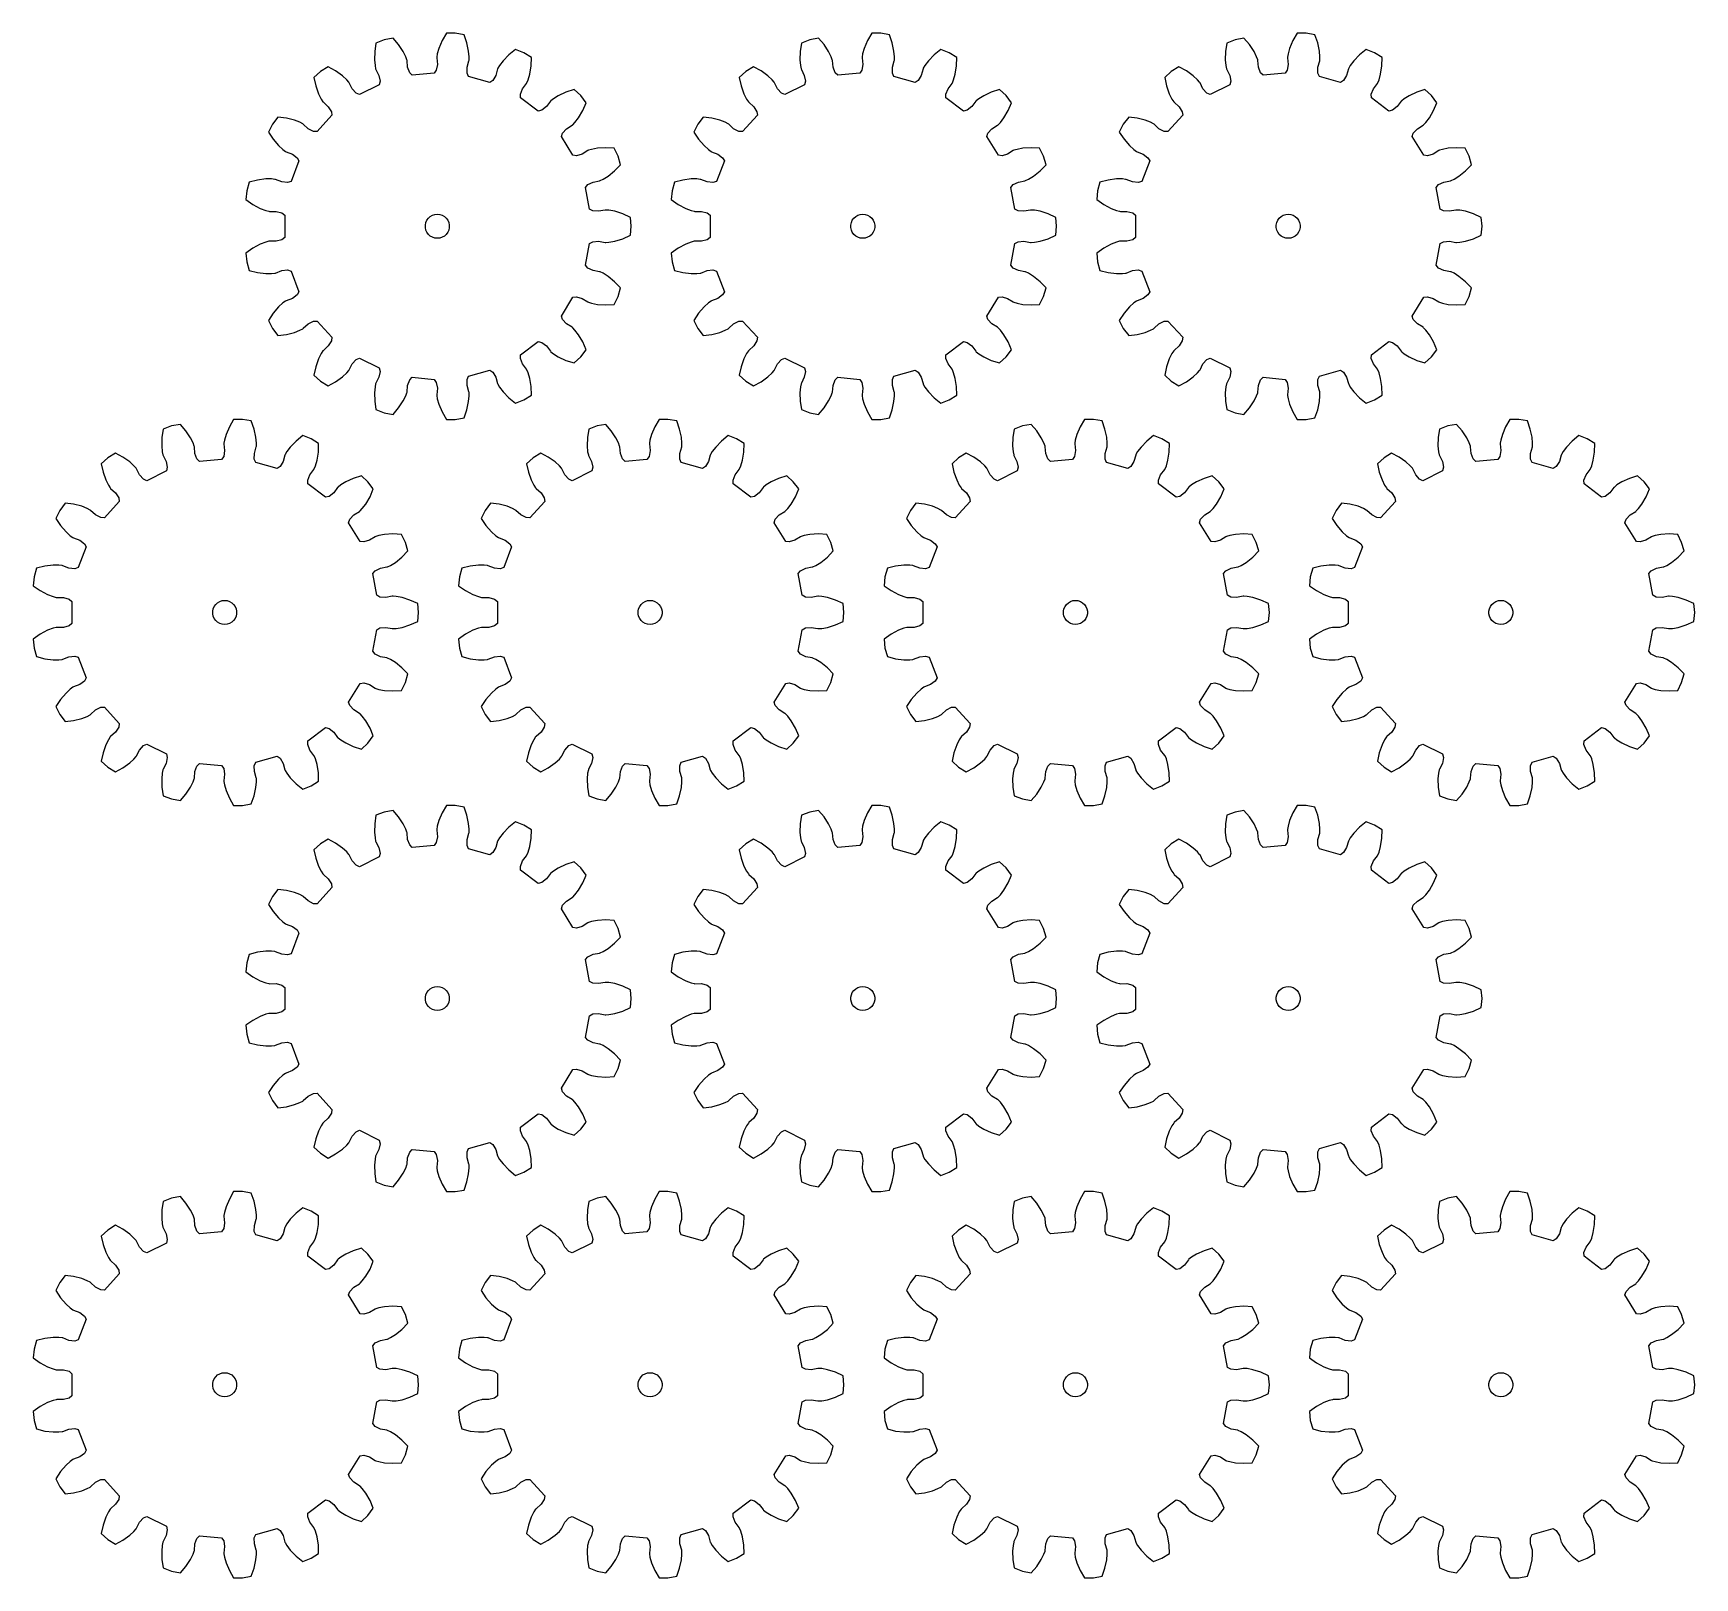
# Model space of a CAD drawing. Extents: x 0 to 207, y 0 to 193.
import ezdxf

# ---------------------------------------------------------------- set-up
doc = ezdxf.new("R2010")
doc.units = 0

msp = doc.modelspace()

# ---------------------------------------------------------------- linework, layer by layer
for p, q in [((42.76, 191.48), (42.6, 190.43)), ((43.8, 191.89), (42.76, 191.48)), ((44.89, 192.09), (43.8, 191.89)), ((45.58, 191.28), (44.89, 192.09)), ((46.16, 190.41), (45.58, 191.28)), ((50.6, 190.82), (50.4, 190.13)), ((51.01, 191.78), (50.6, 190.82)), ((51.54, 192.71), (51.01, 191.78)), ((52.65, 192.71), (51.54, 192.71)), ((53.75, 192.5), (52.65, 192.71)), ((54.1, 191.5), (53.75, 192.5)), ((54.32, 190.48), (54.1, 191.5)), ((95.83, 191.48), (95.67, 190.43)), ((96.87, 191.89), (95.83, 191.48)), ((97.97, 192.09), (96.87, 191.89)), ((98.66, 191.28), (97.97, 192.09)), ((99.23, 190.41), (98.66, 191.28)), ((103.68, 190.82), (103.48, 190.13)), ((104.08, 191.78), (103.68, 190.82)), ((104.61, 192.71), (104.08, 191.78)), ((105.73, 192.71), (104.61, 192.71)), ((106.82, 192.5), (105.73, 192.71)), ((107.17, 191.5), (106.82, 192.5)), ((107.39, 190.48), (107.17, 191.5)), ((148.91, 191.48), (148.75, 190.43)), ((149.95, 191.89), (148.91, 191.48)), ((151.04, 192.09), (149.95, 191.89)), ((151.73, 191.28), (151.04, 192.09)), ((152.31, 190.41), (151.73, 191.28)), ((156.75, 190.82), (156.55, 190.13)), ((157.16, 191.78), (156.75, 190.82)), ((157.69, 192.71), (157.16, 191.78)), ((158.8, 192.71), (157.69, 192.71)), ((159.89, 192.5), (158.8, 192.71)), ((160.25, 191.5), (159.89, 192.5)), ((160.47, 190.48), (160.25, 191.5)), ((42.6, 190.43), (42.57, 189.39)), ((42.57, 189.39), (42.64, 188.67)), ((42.64, 188.67), (42.72, 188.27)), ((46.48, 189.76), (46.16, 190.41)), ((46.62, 189.38), (46.48, 189.76)), ((46.64, 189.29), (46.62, 189.38)), ((46.71, 188.47), (46.64, 189.29)), ((50.42, 188.81), (50.29, 188.09)), ((50.4, 190.13), (50.34, 189.72)), ((50.34, 189.72), (50.34, 189.64)), ((50.34, 189.64), (50.42, 188.81)), ((54.13, 188.47), (54.36, 189.26)), ((54.39, 189.76), (54.32, 190.48)), ((54.36, 189.26), (54.37, 189.35)), ((54.37, 189.35), (54.39, 189.76)), ((58.17, 188.68), (57.97, 188.33)), ((58.61, 189.26), (58.17, 188.68)), ((59.34, 190.01), (58.61, 189.26)), ((60.16, 190.68), (59.34, 190.01)), ((61.2, 190.27), (60.16, 190.68)), ((62.15, 189.69), (61.2, 190.27)), ((62.12, 188.62), (62.15, 189.69)), ((95.67, 190.43), (95.64, 189.39)), ((95.64, 189.39), (95.71, 188.67)), ((95.71, 188.67), (95.8, 188.27)), ((99.56, 189.76), (99.23, 190.41)), ((99.69, 189.38), (99.56, 189.76)), ((99.71, 189.29), (99.69, 189.38)), ((99.79, 188.47), (99.71, 189.29)), ((103.49, 188.81), (103.37, 188.09)), ((103.42, 189.72), (103.41, 189.64)), ((103.41, 189.64), (103.49, 188.81)), ((103.48, 190.13), (103.42, 189.72)), ((107.21, 188.47), (107.43, 189.26)), ((107.46, 189.76), (107.39, 190.48)), ((107.43, 189.26), (107.45, 189.35)), ((107.45, 189.35), (107.46, 189.76)), ((111.25, 188.68), (111.04, 188.33)), ((111.68, 189.26), (111.25, 188.68)), ((112.41, 190.01), (111.68, 189.26)), ((113.24, 190.68), (112.41, 190.01)), ((114.28, 190.27), (113.24, 190.68)), ((115.22, 189.69), (114.28, 190.27)), ((115.19, 188.62), (115.22, 189.69)), ((148.75, 190.43), (148.72, 189.39)), ((148.72, 189.39), (148.78, 188.67)), ((148.78, 188.67), (148.87, 188.27)), ((152.63, 189.76), (152.31, 190.41)), ((152.77, 189.38), (152.63, 189.76)), ((152.78, 189.29), (152.77, 189.38)), ((152.86, 188.47), (152.78, 189.29)), ((156.56, 188.81), (156.44, 188.09)), ((156.55, 190.13), (156.49, 189.72)), ((156.49, 189.72), (156.49, 189.64)), ((156.49, 189.64), (156.56, 188.81)), ((160.28, 188.47), (160.51, 189.26)), ((160.53, 189.76), (160.47, 190.48)), ((160.51, 189.26), (160.52, 189.35)), ((160.52, 189.35), (160.53, 189.76)), ((164.32, 188.68), (164.12, 188.33)), ((164.76, 189.26), (164.32, 188.68)), ((165.48, 190.01), (164.76, 189.26)), ((166.31, 190.68), (165.48, 190.01)), ((167.35, 190.27), (166.31, 190.68)), ((168.3, 189.69), (167.35, 190.27)), ((168.26, 188.62), (168.3, 189.69)), ((35.84, 187.92), (35.02, 187.17)), ((35.02, 187.17), (35.25, 186.13)), ((36.79, 188.51), (35.84, 187.92)), ((37.72, 188.01), (36.79, 188.51)), ((38.58, 187.4), (37.72, 188.01)), ((39.11, 186.91), (38.58, 187.4)), ((39.37, 186.6), (39.11, 186.91)), ((39.42, 186.53), (39.37, 186.6)), ((42.72, 188.27), (42.75, 188.19)), ((42.75, 188.19), (43.12, 187.45)), ((43.12, 187.45), (43.27, 186.73)), ((43.27, 186.73), (43.16, 186.28)), ((46.97, 187.78), (46.71, 188.47)), ((47.29, 187.46), (46.97, 187.78)), ((50.03, 187.71), (47.29, 187.46)), ((50.29, 188.09), (50.03, 187.71)), ((54.12, 187.74), (54.13, 188.47)), ((54.31, 187.32), (54.12, 187.74)), ((56.96, 186.56), (54.31, 187.32)), ((57.34, 186.82), (56.96, 186.56)), ((57.71, 187.45), (57.34, 186.82)), ((57.94, 188.25), (57.71, 187.45)), ((57.97, 188.33), (57.94, 188.25)), ((61.6, 186.52), (61.75, 186.9)), ((61.75, 186.9), (61.95, 187.59)), ((61.95, 187.59), (62.12, 188.62)), ((88.91, 187.92), (88.09, 187.17)), ((88.09, 187.17), (88.32, 186.13)), ((89.86, 188.51), (88.91, 187.92)), ((90.8, 188.01), (89.86, 188.51)), ((91.65, 187.4), (90.8, 188.01)), ((92.18, 186.91), (91.65, 187.4)), ((92.45, 186.6), (92.18, 186.91)), ((92.5, 186.53), (92.45, 186.6)), ((95.8, 188.27), (95.83, 188.19)), ((95.83, 188.19), (96.19, 187.45)), ((96.19, 187.45), (96.34, 186.73)), ((96.34, 186.73), (96.23, 186.28)), ((100.04, 187.78), (99.79, 188.47)), ((100.37, 187.46), (100.04, 187.78)), ((103.11, 187.71), (100.37, 187.46)), ((103.37, 188.09), (103.11, 187.71)), ((107.2, 187.74), (107.21, 188.47)), ((107.38, 187.32), (107.2, 187.74)), ((110.03, 186.56), (107.38, 187.32)), ((110.41, 186.82), (110.03, 186.56)), ((110.79, 187.45), (110.41, 186.82)), ((111.01, 188.25), (110.79, 187.45)), ((111.04, 188.33), (111.01, 188.25)), ((114.67, 186.52), (114.83, 186.9)), ((114.83, 186.9), (115.03, 187.59)), ((115.03, 187.59), (115.19, 188.62)), ((141.99, 187.92), (141.17, 187.17)), ((141.17, 187.17), (141.39, 186.13)), ((142.94, 188.51), (141.99, 187.92)), ((143.87, 188.01), (142.94, 188.51)), ((144.72, 187.4), (143.87, 188.01)), ((145.26, 186.91), (144.72, 187.4)), ((145.52, 186.6), (145.26, 186.91)), ((145.57, 186.53), (145.52, 186.6)), ((148.87, 188.27), (148.9, 188.19)), ((148.9, 188.19), (149.27, 187.45)), ((149.27, 187.45), (149.42, 186.73)), ((149.42, 186.73), (149.31, 186.28)), ((153.11, 187.78), (152.86, 188.47)), ((153.44, 187.46), (153.11, 187.78)), ((156.18, 187.71), (153.44, 187.46)), ((156.44, 188.09), (156.18, 187.71)), ((160.27, 187.74), (160.28, 188.47)), ((160.46, 187.32), (160.27, 187.74)), ((163.1, 186.56), (160.46, 187.32)), ((163.48, 186.82), (163.1, 186.56)), ((163.86, 187.45), (163.48, 186.82)), ((164.08, 188.25), (163.86, 187.45)), ((164.12, 188.33), (164.08, 188.25)), ((167.74, 186.52), (167.9, 186.9)), ((167.9, 186.9), (168.1, 187.59)), ((168.1, 187.59), (168.26, 188.62)), ((35.25, 186.13), (35.59, 185.15)), ((35.59, 185.15), (35.92, 184.5)), ((35.92, 184.5), (36.14, 184.16)), ((39.79, 185.79), (39.42, 186.53)), ((40.28, 185.24), (39.79, 185.79)), ((40.7, 185.06), (40.28, 185.24)), ((43.16, 186.28), (40.7, 185.06)), ((60.78, 185.11), (61.05, 185.79)), ((60.8, 184.65), (60.78, 185.11)), ((63, 182.99), (60.8, 184.65)), ((61.05, 185.79), (61.55, 186.45)), ((61.55, 186.45), (61.6, 186.52)), ((64.9, 184.52), (64.58, 184.27)), ((65.51, 184.91), (64.9, 184.52)), ((66.46, 185.34), (65.51, 184.91)), ((67.47, 185.67), (66.46, 185.34)), ((68.3, 184.92), (67.47, 185.67)), ((68.97, 184.03), (68.3, 184.92)), ((88.32, 186.13), (88.67, 185.15)), ((88.67, 185.15), (88.99, 184.5)), ((88.99, 184.5), (89.22, 184.16)), ((92.86, 185.79), (92.5, 186.53)), ((93.35, 185.24), (92.86, 185.79)), ((93.77, 185.06), (93.35, 185.24)), ((96.23, 186.28), (93.77, 185.06)), ((113.85, 185.11), (114.13, 185.79)), ((113.87, 184.65), (113.85, 185.11)), ((116.07, 182.99), (113.87, 184.65)), ((114.13, 185.79), (114.63, 186.45)), ((114.63, 186.45), (114.67, 186.52)), ((117.97, 184.52), (117.65, 184.27)), ((118.59, 184.91), (117.97, 184.52)), ((119.53, 185.34), (118.59, 184.91)), ((120.55, 185.67), (119.53, 185.34)), ((121.37, 184.92), (120.55, 185.67)), ((122.04, 184.03), (121.37, 184.92)), ((141.39, 186.13), (141.74, 185.15)), ((141.74, 185.15), (142.07, 184.5)), ((142.07, 184.5), (142.29, 184.16)), ((145.94, 185.79), (145.57, 186.53)), ((146.42, 185.24), (145.94, 185.79)), ((146.84, 185.06), (146.42, 185.24)), ((149.31, 186.28), (146.84, 185.06)), ((166.93, 185.11), (167.2, 185.79)), ((166.95, 184.65), (166.93, 185.11)), ((169.14, 182.99), (166.95, 184.65)), ((167.2, 185.79), (167.7, 186.45)), ((167.7, 186.45), (167.74, 186.52)), ((171.04, 184.52), (170.73, 184.27)), ((171.66, 184.91), (171.04, 184.52)), ((172.61, 185.34), (171.66, 184.91)), ((173.62, 185.67), (172.61, 185.34)), ((174.44, 184.92), (173.62, 185.67)), ((175.12, 184.03), (174.44, 184.92)), ((37.27, 182.47), (35.42, 180.43)), ((36.14, 184.16), (36.2, 184.1)), ((36.2, 184.1), (36.81, 183.54)), ((36.81, 183.54), (37.21, 182.92)), ((37.21, 182.92), (37.27, 182.47)), ((63.44, 183.09), (63, 182.99)), ((64.02, 183.55), (63.44, 183.09)), ((64.52, 184.21), (64.02, 183.55)), ((64.58, 184.27), (64.52, 184.21)), ((68.03, 182.14), (68.55, 183.05)), ((68.55, 183.05), (68.97, 184.03)), ((90.34, 182.47), (88.49, 180.43)), ((89.22, 184.16), (89.27, 184.1)), ((89.27, 184.1), (89.89, 183.54)), ((89.89, 183.54), (90.28, 182.92)), ((90.28, 182.92), (90.34, 182.47)), ((116.52, 183.09), (116.07, 182.99)), ((117.1, 183.55), (116.52, 183.09)), ((117.59, 184.21), (117.1, 183.55)), ((117.65, 184.27), (117.59, 184.21)), ((121.1, 182.14), (121.63, 183.05)), ((121.63, 183.05), (122.04, 184.03)), ((143.42, 182.47), (141.56, 180.43)), ((142.29, 184.16), (142.35, 184.1)), ((142.35, 184.1), (142.96, 183.54)), ((142.96, 183.54), (143.36, 182.92)), ((143.36, 182.92), (143.42, 182.47)), ((169.59, 183.09), (169.14, 182.99)), ((170.17, 183.55), (169.59, 183.09)), ((170.67, 184.21), (170.17, 183.55)), ((170.73, 184.27), (170.67, 184.21)), ((174.18, 182.14), (174.7, 183.05)), ((174.7, 183.05), (175.12, 184.03)), ((29.85, 181.35), (29.36, 180.36)), ((29.36, 180.36), (29.94, 179.47)), ((30.52, 182.24), (29.85, 181.35)), ((31.58, 182.11), (30.52, 182.24)), ((32.59, 181.85), (31.58, 182.11)), ((33.27, 181.59), (32.59, 181.85)), ((33.62, 181.4), (33.27, 181.59)), ((33.69, 181.35), (33.62, 181.4)), ((34.3, 180.79), (33.69, 181.35)), ((34.96, 180.45), (34.3, 180.79)), ((35.42, 180.43), (34.96, 180.45)), ((66.03, 180.25), (66.54, 180.79)), ((66.54, 180.79), (67.24, 181.22)), ((67.24, 181.22), (67.31, 181.28)), ((67.31, 181.28), (67.59, 181.57)), ((67.59, 181.57), (68.03, 182.14)), ((82.93, 181.35), (82.43, 180.36)), ((82.43, 180.36), (83.02, 179.47)), ((83.6, 182.24), (82.93, 181.35)), ((84.65, 182.11), (83.6, 182.24)), ((85.66, 181.85), (84.65, 182.11)), ((86.34, 181.59), (85.66, 181.85)), ((86.7, 181.4), (86.34, 181.59)), ((86.77, 181.35), (86.7, 181.4)), ((87.38, 180.79), (86.77, 181.35)), ((88.03, 180.45), (87.38, 180.79)), ((88.49, 180.43), (88.03, 180.45)), ((119.11, 180.25), (119.61, 180.79)), ((119.61, 180.79), (120.31, 181.22)), ((120.31, 181.22), (120.38, 181.28)), ((120.38, 181.28), (120.67, 181.57)), ((120.67, 181.57), (121.1, 182.14)), ((136, 181.35), (135.5, 180.36)), ((135.5, 180.36), (136.09, 179.47)), ((136.67, 182.24), (136, 181.35)), ((137.73, 182.11), (136.67, 182.24)), ((138.74, 181.85), (137.73, 182.11)), ((139.41, 181.59), (138.74, 181.85)), ((139.77, 181.4), (139.41, 181.59)), ((139.84, 181.35), (139.77, 181.4)), ((140.45, 180.79), (139.84, 181.35)), ((141.1, 180.45), (140.45, 180.79)), ((141.56, 180.43), (141.1, 180.45)), ((172.18, 180.25), (172.69, 180.79)), ((172.69, 180.79), (173.39, 181.22)), ((173.39, 181.22), (173.46, 181.28)), ((173.46, 181.28), (173.74, 181.57)), ((173.74, 181.57), (174.18, 182.14)), ((29.94, 179.47), (30.62, 178.68)), ((30.62, 178.68), (31.16, 178.19)), ((65.89, 179.82), (66.03, 180.25)), ((67.34, 177.48), (65.89, 179.82)), ((70.38, 178.35), (69.66, 178.22)), ((71.42, 178.42), (70.38, 178.35)), ((72.48, 178.35), (71.42, 178.42)), ((72.98, 177.36), (72.48, 178.35)), ((83.02, 179.47), (83.7, 178.68)), ((83.7, 178.68), (84.23, 178.19)), ((118.96, 179.82), (119.11, 180.25)), ((120.41, 177.48), (118.96, 179.82)), ((123.45, 178.35), (122.74, 178.22)), ((124.49, 178.42), (123.45, 178.35)), ((125.55, 178.35), (124.49, 178.42)), ((126.05, 177.36), (125.55, 178.35)), ((136.09, 179.47), (136.77, 178.68)), ((136.77, 178.68), (137.31, 178.19)), ((172.04, 179.82), (172.18, 180.25)), ((173.49, 177.48), (172.04, 179.82)), ((176.52, 178.35), (175.81, 178.22)), ((177.57, 178.42), (176.52, 178.35)), ((178.63, 178.35), (177.57, 178.42)), ((179.13, 177.36), (178.63, 178.35)), ((31.16, 178.19), (31.49, 177.96)), ((31.49, 177.96), (31.57, 177.92)), ((31.57, 177.92), (32.34, 177.62)), ((33.15, 176.78), (32.16, 174.22)), ((32.34, 177.62), (32.93, 177.18)), ((32.93, 177.18), (33.15, 176.78)), ((67.79, 177.41), (67.34, 177.48)), ((68.5, 177.62), (67.79, 177.41)), ((69.2, 178.06), (68.5, 177.62)), ((69.28, 178.1), (69.2, 178.06)), ((69.66, 178.22), (69.28, 178.1)), ((72.54, 175.52), (73.28, 176.29)), ((73.28, 176.29), (72.98, 177.36)), ((84.23, 178.19), (84.57, 177.96)), ((84.57, 177.96), (84.64, 177.92)), ((84.64, 177.92), (85.41, 177.62)), ((86.23, 176.78), (85.23, 174.22)), ((85.41, 177.62), (86.01, 177.18)), ((86.01, 177.18), (86.23, 176.78)), ((120.87, 177.41), (120.41, 177.48)), ((121.57, 177.62), (120.87, 177.41)), ((122.27, 178.06), (121.57, 177.62)), ((122.35, 178.1), (122.27, 178.06)), ((122.74, 178.22), (122.35, 178.1)), ((125.61, 175.52), (126.36, 176.29)), ((126.36, 176.29), (126.05, 177.36)), ((137.31, 178.19), (137.64, 177.96)), ((137.64, 177.96), (137.72, 177.92)), ((137.72, 177.92), (138.49, 177.62)), ((139.3, 176.78), (138.31, 174.22)), ((138.49, 177.62), (139.08, 177.18)), ((139.08, 177.18), (139.3, 176.78)), ((173.94, 177.41), (173.49, 177.48)), ((174.64, 177.62), (173.94, 177.41)), ((175.35, 178.06), (174.64, 177.62)), ((175.43, 178.1), (175.35, 178.06)), ((175.81, 178.22), (175.43, 178.1)), ((178.69, 175.52), (179.43, 176.29)), ((179.43, 176.29), (179.13, 177.36)), ((26.94, 174.13), (26.64, 173.06)), ((27.98, 174.39), (26.94, 174.13)), ((29.01, 174.52), (27.98, 174.39)), ((29.74, 174.52), (29.01, 174.52)), ((30.14, 174.47), (29.74, 174.52)), ((30.23, 174.45), (30.14, 174.47)), ((31, 174.15), (30.23, 174.45)), ((31.72, 174.07), (31, 174.15)), ((32.16, 174.22), (31.72, 174.07)), ((69.18, 173.83), (69.84, 174.14)), ((69.84, 174.14), (70.66, 174.29)), ((70.66, 174.29), (70.74, 174.32)), ((70.74, 174.32), (71.11, 174.49)), ((71.11, 174.49), (71.73, 174.87)), ((71.73, 174.87), (72.54, 175.52)), ((80.02, 174.13), (79.71, 173.06)), ((81.05, 174.39), (80.02, 174.13)), ((82.09, 174.52), (81.05, 174.39)), ((82.81, 174.52), (82.09, 174.52)), ((83.21, 174.47), (82.81, 174.52)), ((83.3, 174.45), (83.21, 174.47)), ((84.07, 174.15), (83.3, 174.45)), ((84.8, 174.07), (84.07, 174.15)), ((85.23, 174.22), (84.8, 174.07)), ((122.26, 173.83), (122.92, 174.14)), ((122.92, 174.14), (123.73, 174.29)), ((123.73, 174.29), (123.81, 174.32)), ((123.81, 174.32), (124.18, 174.49)), ((124.18, 174.49), (124.8, 174.87)), ((124.8, 174.87), (125.61, 175.52)), ((133.09, 174.13), (132.79, 173.06)), ((134.12, 174.39), (133.09, 174.13)), ((135.16, 174.52), (134.12, 174.39)), ((135.89, 174.52), (135.16, 174.52)), ((136.29, 174.47), (135.89, 174.52)), ((136.37, 174.45), (136.29, 174.47)), ((137.14, 174.15), (136.37, 174.45)), ((137.87, 174.07), (137.14, 174.15)), ((138.31, 174.22), (137.87, 174.07)), ((175.33, 173.83), (175.99, 174.14)), ((175.99, 174.14), (176.81, 174.29)), ((176.81, 174.29), (176.89, 174.32)), ((176.89, 174.32), (177.26, 174.49)), ((177.26, 174.49), (177.87, 174.87)), ((177.87, 174.87), (178.69, 175.52)), ((26.64, 173.06), (26.54, 171.96)), ((68.89, 173.47), (69.18, 173.83)), ((69.4, 170.77), (68.89, 173.47)), ((79.71, 173.06), (79.61, 171.96)), ((121.96, 173.47), (122.26, 173.83)), ((122.47, 170.77), (121.96, 173.47)), ((132.79, 173.06), (132.68, 171.96)), ((175.04, 173.47), (175.33, 173.83)), ((175.54, 170.77), (175.04, 173.47)), ((26.54, 171.96), (27.41, 171.34)), ((27.41, 171.34), (28.33, 170.85)), ((28.33, 170.85), (29, 170.59)), ((29, 170.59), (29.4, 170.49)), ((29.4, 170.49), (29.48, 170.48)), ((29.48, 170.48), (30.31, 170.48)), ((30.31, 170.48), (31.02, 170.29)), ((31.02, 170.29), (31.37, 169.99)), ((31.37, 169.99), (31.37, 167.24)), ((49.54, 169.83), (49.81, 169.99)), ((49.81, 169.99), (50.11, 170.09)), ((50.11, 170.09), (50.42, 170.12)), ((50.42, 170.12), (50.73, 170.09)), ((50.73, 170.09), (51.03, 169.99)), ((51.03, 169.99), (51.3, 169.83)), ((69.8, 170.54), (69.4, 170.77)), ((70.53, 170.49), (69.8, 170.54)), ((71.34, 170.64), (70.53, 170.49)), ((71.43, 170.64), (71.34, 170.64)), ((71.83, 170.62), (71.43, 170.64)), ((72.55, 170.49), (71.83, 170.62)), ((73.54, 170.17), (72.55, 170.49)), ((74.51, 169.73), (73.54, 170.17)), ((79.61, 171.96), (80.48, 171.34)), ((80.48, 171.34), (81.4, 170.85)), ((81.4, 170.85), (82.08, 170.59)), ((82.08, 170.59), (82.47, 170.49)), ((82.47, 170.49), (82.56, 170.48)), ((82.56, 170.48), (83.38, 170.48)), ((83.38, 170.48), (84.09, 170.29)), ((84.09, 170.29), (84.44, 169.99)), ((84.44, 169.99), (84.44, 167.24)), ((102.61, 169.83), (102.88, 169.99)), ((102.88, 169.99), (103.18, 170.09)), ((103.18, 170.09), (103.49, 170.12)), ((103.49, 170.12), (103.81, 170.09)), ((103.81, 170.09), (104.1, 169.99)), ((104.1, 169.99), (104.37, 169.83)), ((122.87, 170.54), (122.47, 170.77)), ((123.6, 170.49), (122.87, 170.54)), ((124.41, 170.64), (123.6, 170.49)), ((124.5, 170.64), (124.41, 170.64)), ((124.91, 170.62), (124.5, 170.64)), ((125.62, 170.49), (124.91, 170.62)), ((126.62, 170.17), (125.62, 170.49)), ((127.58, 169.73), (126.62, 170.17)), ((132.68, 171.96), (133.55, 171.34)), ((133.55, 171.34), (134.47, 170.85)), ((134.47, 170.85), (135.15, 170.59)), ((135.15, 170.59), (135.54, 170.49)), ((135.54, 170.49), (135.63, 170.48)), ((135.63, 170.48), (136.46, 170.48)), ((136.46, 170.48), (137.17, 170.29)), ((137.17, 170.29), (137.52, 169.99)), ((137.52, 169.99), (137.52, 167.24)), ((155.69, 169.83), (155.96, 169.99)), ((155.96, 169.99), (156.26, 170.09)), ((156.26, 170.09), (156.57, 170.12)), ((156.57, 170.12), (156.88, 170.09)), ((156.88, 170.09), (157.18, 169.99)), ((157.18, 169.99), (157.45, 169.83)), ((175.94, 170.54), (175.54, 170.77)), ((176.68, 170.49), (175.94, 170.54)), ((177.49, 170.64), (176.68, 170.49)), ((177.58, 170.64), (177.49, 170.64)), ((177.98, 170.62), (177.58, 170.64)), ((178.69, 170.49), (177.98, 170.62)), ((179.69, 170.17), (178.69, 170.49)), ((180.66, 169.73), (179.69, 170.17)), ((48.93, 168.78), (48.99, 169.08)), ((48.93, 168.46), (48.93, 168.78)), ((48.99, 168.15), (48.93, 168.46)), ((48.99, 169.08), (49.12, 169.37)), ((49.12, 167.87), (48.99, 168.15)), ((49.12, 169.37), (49.3, 169.62)), ((49.3, 169.62), (49.54, 169.83)), ((51.3, 169.83), (51.53, 169.62)), ((51.53, 169.62), (51.72, 169.37)), ((51.72, 169.37), (51.85, 169.08)), ((51.85, 168.15), (51.72, 167.87)), ((51.85, 169.08), (51.91, 168.78)), ((51.91, 168.46), (51.85, 168.15)), ((51.91, 168.78), (51.91, 168.46)), ((74.61, 168.62), (74.51, 169.73)), ((74.51, 167.51), (74.61, 168.62)), ((102, 168.78), (102.07, 169.08)), ((102, 168.46), (102, 168.78)), ((102.07, 168.15), (102, 168.46)), ((102.07, 169.08), (102.19, 169.37)), ((102.19, 167.87), (102.07, 168.15)), ((102.19, 169.37), (102.38, 169.62)), ((102.38, 169.62), (102.61, 169.83)), ((104.37, 169.83), (104.61, 169.62)), ((104.61, 169.62), (104.79, 169.37)), ((104.79, 169.37), (104.92, 169.08)), ((104.92, 168.15), (104.79, 167.87)), ((104.92, 169.08), (104.99, 168.78)), ((104.99, 168.46), (104.92, 168.15)), ((104.99, 168.78), (104.99, 168.46)), ((127.68, 168.62), (127.58, 169.73)), ((127.58, 167.51), (127.68, 168.62)), ((155.08, 168.78), (155.14, 169.08)), ((155.08, 168.46), (155.08, 168.78)), ((155.14, 168.15), (155.08, 168.46)), ((155.14, 169.08), (155.27, 169.37)), ((155.27, 167.87), (155.14, 168.15)), ((155.27, 169.37), (155.45, 169.62)), ((155.45, 169.62), (155.69, 169.83)), ((157.45, 169.83), (157.68, 169.62)), ((157.68, 169.62), (157.87, 169.37)), ((157.87, 169.37), (157.99, 169.08)), ((157.99, 168.15), (157.87, 167.87)), ((157.99, 169.08), (158.06, 168.78)), ((158.06, 168.46), (157.99, 168.15)), ((158.06, 168.78), (158.06, 168.46)), ((180.76, 168.62), (180.66, 169.73)), ((180.66, 167.51), (180.76, 168.62)), ((27.41, 165.9), (26.54, 165.28)), ((28.33, 166.39), (27.41, 165.9)), ((29, 166.65), (28.33, 166.39)), ((29.4, 166.75), (29, 166.65)), ((29.48, 166.76), (29.4, 166.75)), ((30.31, 166.76), (29.48, 166.76)), ((31.02, 166.95), (30.31, 166.76)), ((31.37, 167.24), (31.02, 166.95)), ((49.3, 167.61), (49.12, 167.87)), ((49.54, 167.4), (49.3, 167.61)), ((49.81, 167.25), (49.54, 167.4)), ((50.11, 167.15), (49.81, 167.25)), ((50.42, 167.12), (50.11, 167.15)), ((50.73, 167.15), (50.42, 167.12)), ((51.03, 167.25), (50.73, 167.15)), ((51.3, 167.4), (51.03, 167.25)), ((51.53, 167.61), (51.3, 167.4)), ((51.72, 167.87), (51.53, 167.61)), ((68.89, 163.77), (69.4, 166.47)), ((69.4, 166.47), (69.8, 166.7)), ((69.8, 166.7), (70.53, 166.75)), ((70.53, 166.75), (71.34, 166.6)), ((71.34, 166.6), (71.43, 166.59)), ((71.43, 166.59), (71.83, 166.62)), ((71.83, 166.62), (72.55, 166.75)), ((72.55, 166.75), (73.54, 167.07)), ((73.54, 167.07), (74.51, 167.51)), ((80.48, 165.9), (79.61, 165.28)), ((81.4, 166.39), (80.48, 165.9)), ((82.08, 166.65), (81.4, 166.39)), ((82.47, 166.75), (82.08, 166.65)), ((82.56, 166.76), (82.47, 166.75)), ((83.38, 166.76), (82.56, 166.76)), ((84.09, 166.95), (83.38, 166.76)), ((84.44, 167.24), (84.09, 166.95)), ((102.38, 167.61), (102.19, 167.87)), ((102.61, 167.4), (102.38, 167.61)), ((102.88, 167.25), (102.61, 167.4)), ((103.18, 167.15), (102.88, 167.25)), ((103.49, 167.12), (103.18, 167.15)), ((103.81, 167.15), (103.49, 167.12)), ((104.1, 167.25), (103.81, 167.15)), ((104.37, 167.4), (104.1, 167.25)), ((104.61, 167.61), (104.37, 167.4)), ((104.79, 167.87), (104.61, 167.61)), ((121.96, 163.77), (122.47, 166.47)), ((122.47, 166.47), (122.87, 166.7)), ((122.87, 166.7), (123.6, 166.75)), ((123.6, 166.75), (124.41, 166.6)), ((124.41, 166.6), (124.5, 166.59)), ((124.5, 166.59), (124.91, 166.62)), ((124.91, 166.62), (125.62, 166.75)), ((125.62, 166.75), (126.62, 167.07)), ((126.62, 167.07), (127.58, 167.51)), ((133.55, 165.9), (132.68, 165.28)), ((134.47, 166.39), (133.55, 165.9)), ((135.15, 166.65), (134.47, 166.39)), ((135.54, 166.75), (135.15, 166.65)), ((135.63, 166.76), (135.54, 166.75)), ((136.46, 166.76), (135.63, 166.76)), ((137.17, 166.95), (136.46, 166.76)), ((137.52, 167.24), (137.17, 166.95)), ((155.45, 167.61), (155.27, 167.87)), ((155.69, 167.4), (155.45, 167.61)), ((155.96, 167.25), (155.69, 167.4)), ((156.26, 167.15), (155.96, 167.25)), ((156.57, 167.12), (156.26, 167.15)), ((156.88, 167.15), (156.57, 167.12)), ((157.18, 167.25), (156.88, 167.15)), ((157.45, 167.4), (157.18, 167.25)), ((157.68, 167.61), (157.45, 167.4)), ((157.87, 167.87), (157.68, 167.61)), ((175.04, 163.77), (175.54, 166.47)), ((175.54, 166.47), (175.94, 166.7)), ((175.94, 166.7), (176.68, 166.75)), ((176.68, 166.75), (177.49, 166.6)), ((177.49, 166.6), (177.58, 166.59)), ((177.58, 166.59), (177.98, 166.62)), ((177.98, 166.62), (178.69, 166.75)), ((178.69, 166.75), (179.69, 167.07)), ((179.69, 167.07), (180.66, 167.51)), ((26.54, 165.28), (26.64, 164.17)), ((26.64, 164.17), (26.94, 163.1)), ((69.18, 163.41), (68.89, 163.77)), ((79.61, 165.28), (79.71, 164.17)), ((79.71, 164.17), (80.02, 163.1)), ((122.26, 163.41), (121.96, 163.77)), ((132.68, 165.28), (132.79, 164.17)), ((132.79, 164.17), (133.09, 163.1)), ((175.33, 163.41), (175.04, 163.77)), ((26.94, 163.1), (27.98, 162.84)), ((27.98, 162.84), (29.01, 162.72)), ((29.01, 162.72), (29.74, 162.72)), ((29.74, 162.72), (30.14, 162.77)), ((30.14, 162.77), (30.23, 162.79)), ((30.23, 162.79), (31, 163.09)), ((31, 163.09), (31.72, 163.17)), ((31.72, 163.17), (32.16, 163.02)), ((32.16, 163.02), (33.15, 160.45)), ((69.84, 163.09), (69.18, 163.41)), ((70.66, 162.94), (69.84, 163.09)), ((70.74, 162.92), (70.66, 162.94)), ((71.11, 162.75), (70.74, 162.92)), ((71.73, 162.37), (71.11, 162.75)), ((72.54, 161.71), (71.73, 162.37)), ((73.28, 160.95), (72.54, 161.71)), ((80.02, 163.1), (81.05, 162.84)), ((81.05, 162.84), (82.09, 162.72)), ((82.09, 162.72), (82.81, 162.72)), ((82.81, 162.72), (83.21, 162.77)), ((83.21, 162.77), (83.3, 162.79)), ((83.3, 162.79), (84.07, 163.09)), ((84.07, 163.09), (84.8, 163.17)), ((84.8, 163.17), (85.23, 163.02)), ((85.23, 163.02), (86.23, 160.45)), ((122.92, 163.09), (122.26, 163.41)), ((123.73, 162.94), (122.92, 163.09)), ((123.81, 162.92), (123.73, 162.94)), ((124.18, 162.75), (123.81, 162.92)), ((124.8, 162.37), (124.18, 162.75)), ((125.61, 161.71), (124.8, 162.37)), ((126.36, 160.95), (125.61, 161.71)), ((133.09, 163.1), (134.12, 162.84)), ((134.12, 162.84), (135.16, 162.72)), ((135.16, 162.72), (135.89, 162.72)), ((135.89, 162.72), (136.29, 162.77)), ((136.29, 162.77), (136.37, 162.79)), ((136.37, 162.79), (137.14, 163.09)), ((137.14, 163.09), (137.87, 163.17)), ((137.87, 163.17), (138.31, 163.02)), ((138.31, 163.02), (139.3, 160.45)), ((175.99, 163.09), (175.33, 163.41)), ((176.81, 162.94), (175.99, 163.09)), ((176.89, 162.92), (176.81, 162.94)), ((177.26, 162.75), (176.89, 162.92)), ((177.87, 162.37), (177.26, 162.75)), ((178.69, 161.71), (177.87, 162.37)), ((179.43, 160.95), (178.69, 161.71)), ((32.34, 159.62), (31.57, 159.32)), ((32.93, 160.05), (32.34, 159.62)), ((33.15, 160.45), (32.93, 160.05)), ((65.89, 157.42), (67.34, 159.76)), ((67.34, 159.76), (67.79, 159.83)), ((67.79, 159.83), (68.5, 159.61)), ((72.48, 158.88), (72.98, 159.88)), ((72.98, 159.88), (73.28, 160.95)), ((85.41, 159.62), (84.64, 159.32)), ((86.01, 160.05), (85.41, 159.62)), ((86.23, 160.45), (86.01, 160.05)), ((118.96, 157.42), (120.41, 159.76)), ((120.41, 159.76), (120.87, 159.83)), ((120.87, 159.83), (121.57, 159.61)), ((125.55, 158.88), (126.05, 159.88)), ((126.05, 159.88), (126.36, 160.95)), ((138.49, 159.62), (137.72, 159.32)), ((139.08, 160.05), (138.49, 159.62)), ((139.3, 160.45), (139.08, 160.05)), ((172.04, 157.42), (173.49, 159.76)), ((173.49, 159.76), (173.94, 159.83)), ((173.94, 159.83), (174.64, 159.61)), ((178.63, 158.88), (179.13, 159.88)), ((179.13, 159.88), (179.43, 160.95)), ((29.94, 157.77), (29.36, 156.88)), ((30.62, 158.56), (29.94, 157.77)), ((31.16, 159.05), (30.62, 158.56)), ((31.49, 159.28), (31.16, 159.05)), ((31.57, 159.32), (31.49, 159.28)), ((68.5, 159.61), (69.2, 159.18)), ((69.2, 159.18), (69.28, 159.14)), ((69.28, 159.14), (69.66, 159.02)), ((69.66, 159.02), (70.38, 158.88)), ((70.38, 158.88), (71.42, 158.82)), ((71.42, 158.82), (72.48, 158.88)), ((83.02, 157.77), (82.43, 156.88)), ((83.7, 158.56), (83.02, 157.77)), ((84.23, 159.05), (83.7, 158.56)), ((84.57, 159.28), (84.23, 159.05)), ((84.64, 159.32), (84.57, 159.28)), ((121.57, 159.61), (122.27, 159.18)), ((122.27, 159.18), (122.35, 159.14)), ((122.35, 159.14), (122.74, 159.02)), ((122.74, 159.02), (123.45, 158.88)), ((123.45, 158.88), (124.49, 158.82)), ((124.49, 158.82), (125.55, 158.88)), ((136.09, 157.77), (135.5, 156.88)), ((136.77, 158.56), (136.09, 157.77)), ((137.31, 159.05), (136.77, 158.56)), ((137.64, 159.28), (137.31, 159.05)), ((137.72, 159.32), (137.64, 159.28)), ((174.64, 159.61), (175.35, 159.18)), ((175.35, 159.18), (175.43, 159.14)), ((175.43, 159.14), (175.81, 159.02)), ((175.81, 159.02), (176.52, 158.88)), ((176.52, 158.88), (177.57, 158.82)), ((177.57, 158.82), (178.63, 158.88)), ((29.36, 156.88), (29.85, 155.88)), ((29.85, 155.88), (30.52, 154.99)), ((32.59, 155.38), (33.27, 155.65)), ((33.27, 155.65), (33.62, 155.84)), ((33.62, 155.84), (33.69, 155.89)), ((33.69, 155.89), (34.3, 156.45)), ((34.3, 156.45), (34.96, 156.78)), ((34.96, 156.78), (35.42, 156.8)), ((35.42, 156.8), (37.27, 154.77)), ((66.03, 156.98), (65.89, 157.42)), ((66.54, 156.45), (66.03, 156.98)), ((67.24, 156.02), (66.54, 156.45)), ((67.31, 155.96), (67.24, 156.02)), ((67.59, 155.67), (67.31, 155.96)), ((68.03, 155.09), (67.59, 155.67)), ((82.43, 156.88), (82.93, 155.88)), ((82.93, 155.88), (83.6, 154.99)), ((85.66, 155.38), (86.34, 155.65)), ((86.34, 155.65), (86.7, 155.84)), ((86.7, 155.84), (86.77, 155.89)), ((86.77, 155.89), (87.38, 156.45)), ((87.38, 156.45), (88.03, 156.78)), ((88.03, 156.78), (88.49, 156.8)), ((88.49, 156.8), (90.34, 154.77)), ((119.11, 156.98), (118.96, 157.42)), ((119.61, 156.45), (119.11, 156.98)), ((120.31, 156.02), (119.61, 156.45)), ((120.38, 155.96), (120.31, 156.02)), ((120.67, 155.67), (120.38, 155.96)), ((121.1, 155.09), (120.67, 155.67)), ((135.5, 156.88), (136, 155.88)), ((136, 155.88), (136.67, 154.99)), ((138.74, 155.38), (139.41, 155.65)), ((139.41, 155.65), (139.77, 155.84)), ((139.77, 155.84), (139.84, 155.89)), ((139.84, 155.89), (140.45, 156.45)), ((140.45, 156.45), (141.1, 156.78)), ((141.1, 156.78), (141.56, 156.8)), ((141.56, 156.8), (143.42, 154.77)), ((172.18, 156.98), (172.04, 157.42)), ((172.69, 156.45), (172.18, 156.98)), ((173.39, 156.02), (172.69, 156.45)), ((173.46, 155.96), (173.39, 156.02)), ((173.74, 155.67), (173.46, 155.96)), ((174.18, 155.09), (173.74, 155.67)), ((30.52, 154.99), (31.58, 155.13)), ((31.58, 155.13), (32.59, 155.38)), ((36.81, 153.7), (36.2, 153.14)), ((37.21, 154.31), (36.81, 153.7)), ((37.27, 154.77), (37.21, 154.31)), ((60.8, 152.59), (63, 154.25)), ((63, 154.25), (63.44, 154.14)), ((63.44, 154.14), (64.02, 153.69)), ((64.02, 153.69), (64.52, 153.03)), ((68.55, 154.19), (68.03, 155.09)), ((68.97, 153.21), (68.55, 154.19)), ((83.6, 154.99), (84.65, 155.13)), ((84.65, 155.13), (85.66, 155.38)), ((89.89, 153.7), (89.27, 153.14)), ((90.28, 154.31), (89.89, 153.7)), ((90.34, 154.77), (90.28, 154.31)), ((113.87, 152.59), (116.07, 154.25)), ((116.07, 154.25), (116.52, 154.14)), ((116.52, 154.14), (117.1, 153.69)), ((117.1, 153.69), (117.59, 153.03)), ((121.63, 154.19), (121.1, 155.09)), ((122.04, 153.21), (121.63, 154.19)), ((136.67, 154.99), (137.73, 155.13)), ((137.73, 155.13), (138.74, 155.38)), ((142.96, 153.7), (142.35, 153.14)), ((143.36, 154.31), (142.96, 153.7)), ((143.42, 154.77), (143.36, 154.31)), ((166.95, 152.59), (169.14, 154.25)), ((169.14, 154.25), (169.59, 154.14)), ((169.59, 154.14), (170.17, 153.69)), ((170.17, 153.69), (170.67, 153.03)), ((174.7, 154.19), (174.18, 155.09)), ((175.12, 153.21), (174.7, 154.19)), ((35.59, 152.09), (35.25, 151.1)), ((35.92, 152.74), (35.59, 152.09)), ((36.14, 153.07), (35.92, 152.74)), ((36.2, 153.14), (36.14, 153.07)), ((39.42, 150.71), (39.79, 151.45)), ((39.79, 151.45), (40.28, 152)), ((40.28, 152), (40.7, 152.18)), ((40.7, 152.18), (43.16, 150.95)), ((60.78, 152.13), (60.8, 152.59)), ((61.05, 151.45), (60.78, 152.13)), ((61.55, 150.79), (61.05, 151.45)), ((64.52, 153.03), (64.58, 152.97)), ((64.58, 152.97), (64.9, 152.71)), ((64.9, 152.71), (65.51, 152.33)), ((65.51, 152.33), (66.46, 151.89)), ((66.46, 151.89), (67.47, 151.57)), ((67.47, 151.57), (68.3, 152.32)), ((68.3, 152.32), (68.97, 153.21)), ((88.67, 152.09), (88.32, 151.1)), ((88.99, 152.74), (88.67, 152.09)), ((89.22, 153.07), (88.99, 152.74)), ((89.27, 153.14), (89.22, 153.07)), ((92.5, 150.71), (92.86, 151.45)), ((92.86, 151.45), (93.35, 152)), ((93.35, 152), (93.77, 152.18)), ((93.77, 152.18), (96.23, 150.95)), ((113.85, 152.13), (113.87, 152.59)), ((114.13, 151.45), (113.85, 152.13)), ((114.63, 150.79), (114.13, 151.45)), ((117.59, 153.03), (117.65, 152.97)), ((117.65, 152.97), (117.97, 152.71)), ((117.97, 152.71), (118.59, 152.33)), ((118.59, 152.33), (119.53, 151.89)), ((119.53, 151.89), (120.55, 151.57)), ((120.55, 151.57), (121.37, 152.32)), ((121.37, 152.32), (122.04, 153.21)), ((141.74, 152.09), (141.39, 151.1)), ((142.07, 152.74), (141.74, 152.09)), ((142.29, 153.07), (142.07, 152.74)), ((142.35, 153.14), (142.29, 153.07)), ((145.57, 150.71), (145.94, 151.45)), ((145.94, 151.45), (146.42, 152)), ((146.42, 152), (146.84, 152.18)), ((146.84, 152.18), (149.31, 150.95)), ((166.93, 152.13), (166.95, 152.59)), ((167.2, 151.45), (166.93, 152.13)), ((167.7, 150.79), (167.2, 151.45)), ((170.67, 153.03), (170.73, 152.97)), ((170.73, 152.97), (171.04, 152.71)), ((171.04, 152.71), (171.66, 152.33)), ((171.66, 152.33), (172.61, 151.89)), ((172.61, 151.89), (173.62, 151.57)), ((173.62, 151.57), (174.44, 152.32)), ((174.44, 152.32), (175.12, 153.21)), ((35.25, 151.1), (35.02, 150.06)), ((35.02, 150.06), (35.84, 149.31)), ((35.84, 149.31), (36.79, 148.73)), ((37.72, 149.23), (38.58, 149.84)), ((38.58, 149.84), (39.11, 150.32)), ((39.11, 150.32), (39.37, 150.63)), ((39.37, 150.63), (39.42, 150.71)), ((43.12, 149.79), (42.75, 149.05)), ((43.27, 150.51), (43.12, 149.79)), ((43.16, 150.95), (43.27, 150.51)), ((46.71, 148.77), (46.97, 149.45)), ((46.97, 149.45), (47.29, 149.78)), ((47.29, 149.78), (50.03, 149.52)), ((50.03, 149.52), (50.29, 149.15)), ((54.12, 149.5), (54.31, 149.92)), ((54.13, 148.77), (54.12, 149.5)), ((54.31, 149.92), (56.96, 150.67)), ((56.96, 150.67), (57.34, 150.42)), ((57.34, 150.42), (57.71, 149.79)), ((57.71, 149.79), (57.94, 148.99)), ((61.6, 150.72), (61.55, 150.79)), ((61.75, 150.34), (61.6, 150.72)), ((61.95, 149.64), (61.75, 150.34)), ((62.12, 148.61), (61.95, 149.64)), ((88.32, 151.1), (88.09, 150.06)), ((88.09, 150.06), (88.91, 149.31)), ((88.91, 149.31), (89.86, 148.73)), ((90.8, 149.23), (91.65, 149.84)), ((91.65, 149.84), (92.18, 150.32)), ((92.18, 150.32), (92.45, 150.63)), ((92.45, 150.63), (92.5, 150.71)), ((96.19, 149.79), (95.83, 149.05)), ((96.34, 150.51), (96.19, 149.79)), ((96.23, 150.95), (96.34, 150.51)), ((99.79, 148.77), (100.04, 149.45)), ((100.04, 149.45), (100.37, 149.78)), ((100.37, 149.78), (103.11, 149.52)), ((103.11, 149.52), (103.37, 149.15)), ((107.2, 149.5), (107.38, 149.92)), ((107.21, 148.77), (107.2, 149.5)), ((107.38, 149.92), (110.03, 150.67)), ((110.03, 150.67), (110.41, 150.42)), ((110.41, 150.42), (110.79, 149.79)), ((110.79, 149.79), (111.01, 148.99)), ((114.67, 150.72), (114.63, 150.79)), ((114.83, 150.34), (114.67, 150.72)), ((115.03, 149.64), (114.83, 150.34)), ((115.19, 148.61), (115.03, 149.64)), ((141.39, 151.1), (141.17, 150.06)), ((141.17, 150.06), (141.99, 149.31)), ((141.99, 149.31), (142.94, 148.73)), ((143.87, 149.23), (144.72, 149.84)), ((144.72, 149.84), (145.26, 150.32)), ((145.26, 150.32), (145.52, 150.63)), ((145.52, 150.63), (145.57, 150.71)), ((149.27, 149.79), (148.9, 149.05)), ((149.42, 150.51), (149.27, 149.79)), ((149.31, 150.95), (149.42, 150.51)), ((152.86, 148.77), (153.11, 149.45)), ((153.11, 149.45), (153.44, 149.78)), ((153.44, 149.78), (156.18, 149.52)), ((156.18, 149.52), (156.44, 149.15)), ((160.27, 149.5), (160.46, 149.92)), ((160.28, 148.77), (160.27, 149.5)), ((160.46, 149.92), (163.1, 150.67)), ((163.1, 150.67), (163.48, 150.42)), ((163.48, 150.42), (163.86, 149.79)), ((163.86, 149.79), (164.08, 148.99)), ((167.74, 150.72), (167.7, 150.79)), ((167.9, 150.34), (167.74, 150.72)), ((168.1, 149.64), (167.9, 150.34)), ((168.26, 148.61), (168.1, 149.64)), ((36.79, 148.73), (37.72, 149.23)), ((42.64, 148.57), (42.57, 147.85)), ((42.57, 147.85), (42.6, 146.8)), ((42.72, 148.97), (42.64, 148.57)), ((42.75, 149.05), (42.72, 148.97)), ((46.16, 146.83), (46.48, 147.48)), ((46.48, 147.48), (46.62, 147.86)), ((46.62, 147.86), (46.64, 147.94)), ((46.64, 147.94), (46.71, 148.77)), ((50.29, 149.15), (50.42, 148.42)), ((50.42, 148.42), (50.34, 147.6)), ((50.34, 147.6), (50.34, 147.51)), ((50.34, 147.51), (50.4, 147.11)), ((54.36, 147.97), (54.13, 148.77)), ((54.32, 146.76), (54.39, 147.48)), ((54.37, 147.89), (54.36, 147.97)), ((54.39, 147.48), (54.37, 147.89)), ((57.94, 148.99), (57.97, 148.91)), ((57.97, 148.91), (58.17, 148.56)), ((58.17, 148.56), (58.61, 147.98)), ((58.61, 147.98), (59.34, 147.23)), ((59.34, 147.23), (60.16, 146.56)), ((61.2, 146.96), (62.15, 147.55)), ((62.15, 147.55), (62.12, 148.61)), ((89.86, 148.73), (90.8, 149.23)), ((95.71, 148.57), (95.64, 147.85)), ((95.64, 147.85), (95.67, 146.8)), ((95.8, 148.97), (95.71, 148.57)), ((95.83, 149.05), (95.8, 148.97)), ((99.23, 146.83), (99.56, 147.48)), ((99.56, 147.48), (99.69, 147.86)), ((99.69, 147.86), (99.71, 147.94)), ((99.71, 147.94), (99.79, 148.77)), ((103.37, 149.15), (103.49, 148.42)), ((103.49, 148.42), (103.41, 147.6)), ((103.41, 147.6), (103.42, 147.51)), ((103.42, 147.51), (103.48, 147.11)), ((107.43, 147.97), (107.21, 148.77)), ((107.39, 146.76), (107.46, 147.48)), ((107.45, 147.89), (107.43, 147.97)), ((107.46, 147.48), (107.45, 147.89)), ((111.01, 148.99), (111.04, 148.91)), ((111.04, 148.91), (111.25, 148.56)), ((111.25, 148.56), (111.68, 147.98)), ((111.68, 147.98), (112.41, 147.23)), ((112.41, 147.23), (113.24, 146.56)), ((114.28, 146.96), (115.22, 147.55)), ((115.22, 147.55), (115.19, 148.61)), ((142.94, 148.73), (143.87, 149.23)), ((148.78, 148.57), (148.72, 147.85)), ((148.72, 147.85), (148.75, 146.8)), ((148.87, 148.97), (148.78, 148.57)), ((148.9, 149.05), (148.87, 148.97)), ((152.31, 146.83), (152.63, 147.48)), ((152.63, 147.48), (152.77, 147.86)), ((152.77, 147.86), (152.78, 147.94)), ((152.78, 147.94), (152.86, 148.77)), ((156.44, 149.15), (156.56, 148.42)), ((156.56, 148.42), (156.49, 147.6)), ((156.49, 147.6), (156.49, 147.51)), ((156.49, 147.51), (156.55, 147.11)), ((160.51, 147.97), (160.28, 148.77)), ((160.47, 146.76), (160.53, 147.48)), ((160.52, 147.89), (160.51, 147.97)), ((160.53, 147.48), (160.52, 147.89)), ((164.08, 148.99), (164.12, 148.91)), ((164.12, 148.91), (164.32, 148.56)), ((164.32, 148.56), (164.76, 147.98)), ((164.76, 147.98), (165.48, 147.23)), ((165.48, 147.23), (166.31, 146.56)), ((167.35, 146.96), (168.3, 147.55)), ((168.3, 147.55), (168.26, 148.61)), ((42.6, 146.8), (42.76, 145.75)), ((42.76, 145.75), (43.8, 145.35)), ((43.8, 145.35), (44.89, 145.15)), ((44.89, 145.15), (45.58, 145.95)), ((45.58, 145.95), (46.16, 146.83)), ((50.4, 147.11), (50.6, 146.41)), ((50.6, 146.41), (51.01, 145.45)), ((51.01, 145.45), (51.54, 144.53)), ((53.75, 144.73), (54.1, 145.74)), ((54.1, 145.74), (54.32, 146.76)), ((60.16, 146.56), (61.2, 146.96)), ((95.67, 146.8), (95.83, 145.75)), ((95.83, 145.75), (96.87, 145.35)), ((96.87, 145.35), (97.97, 145.15)), ((97.97, 145.15), (98.66, 145.95)), ((98.66, 145.95), (99.23, 146.83)), ((103.48, 147.11), (103.68, 146.41)), ((103.68, 146.41), (104.08, 145.45)), ((104.08, 145.45), (104.61, 144.53)), ((106.82, 144.73), (107.17, 145.74)), ((107.17, 145.74), (107.39, 146.76)), ((113.24, 146.56), (114.28, 146.96)), ((148.75, 146.8), (148.91, 145.75)), ((148.91, 145.75), (149.95, 145.35)), ((149.95, 145.35), (151.04, 145.15)), ((151.04, 145.15), (151.73, 145.95)), ((151.73, 145.95), (152.31, 146.83)), ((156.55, 147.11), (156.75, 146.41)), ((156.75, 146.41), (157.16, 145.45)), ((157.16, 145.45), (157.69, 144.53)), ((159.89, 144.73), (160.25, 145.74)), ((160.25, 145.74), (160.47, 146.76)), ((166.31, 146.56), (167.35, 146.96)), ((16.22, 143.31), (16.06, 142.26)), ((17.26, 143.71), (16.22, 143.31)), ((18.36, 143.91), (17.26, 143.71)), ((19.05, 143.11), (18.36, 143.91)), ((19.62, 142.23), (19.05, 143.11)), ((24.47, 143.61), (24.06, 142.65)), ((25, 144.53), (24.47, 143.61)), ((26.11, 144.53), (25, 144.53)), ((27.21, 144.33), (26.11, 144.53)), ((27.56, 143.32), (27.21, 144.33)), ((27.78, 142.3), (27.56, 143.32)), ((51.54, 144.53), (52.65, 144.53)), ((52.65, 144.53), (53.75, 144.73)), ((69.3, 143.31), (69.14, 142.26)), ((70.34, 143.71), (69.3, 143.31)), ((71.43, 143.91), (70.34, 143.71)), ((72.12, 143.11), (71.43, 143.91)), ((72.7, 142.23), (72.12, 143.11)), ((77.54, 143.61), (77.14, 142.65)), ((78.08, 144.53), (77.54, 143.61)), ((79.19, 144.53), (78.08, 144.53)), ((80.28, 144.33), (79.19, 144.53)), ((80.64, 143.32), (80.28, 144.33)), ((80.86, 142.3), (80.64, 143.32)), ((104.61, 144.53), (105.73, 144.53)), ((105.73, 144.53), (106.82, 144.73)), ((122.37, 143.31), (122.21, 142.26)), ((123.41, 143.71), (122.37, 143.31)), ((124.5, 143.91), (123.41, 143.71)), ((125.2, 143.11), (124.5, 143.91)), ((125.77, 142.23), (125.2, 143.11)), ((130.62, 143.61), (130.21, 142.65)), ((131.15, 144.53), (130.62, 143.61)), ((132.26, 144.53), (131.15, 144.53)), ((133.36, 144.33), (132.26, 144.53)), ((133.71, 143.32), (133.36, 144.33)), ((133.93, 142.3), (133.71, 143.32)), ((157.69, 144.53), (158.8, 144.53)), ((158.8, 144.53), (159.89, 144.73)), ((175.45, 143.31), (175.28, 142.26)), ((176.48, 143.71), (175.45, 143.31)), ((177.58, 143.91), (176.48, 143.71)), ((178.27, 143.11), (177.58, 143.91)), ((178.85, 142.23), (178.27, 143.11)), ((183.69, 143.61), (183.29, 142.65)), ((184.22, 144.53), (183.69, 143.61)), ((185.34, 144.53), (184.22, 144.53)), ((186.43, 144.33), (185.34, 144.53)), ((186.78, 143.32), (186.43, 144.33)), ((187.01, 142.3), (186.78, 143.32)), ((16.06, 142.26), (16.03, 141.21)), ((16.03, 141.21), (16.1, 140.49)), ((19.95, 141.59), (19.62, 142.23)), ((20.08, 141.2), (19.95, 141.59)), ((20.1, 141.12), (20.08, 141.2)), ((20.17, 140.29), (20.1, 141.12)), ((23.87, 141.95), (23.8, 141.55)), ((23.8, 141.55), (23.8, 141.46)), ((23.8, 141.46), (23.88, 140.64)), ((24.06, 142.65), (23.87, 141.95)), ((27.6, 140.29), (27.82, 141.09)), ((27.85, 141.58), (27.78, 142.3)), ((27.82, 141.09), (27.84, 141.17)), ((27.84, 141.17), (27.85, 141.58)), ((32.07, 141.08), (31.64, 140.5)), ((32.8, 141.83), (32.07, 141.08)), ((33.63, 142.5), (32.8, 141.83)), ((34.67, 142.1), (33.63, 142.5)), ((35.61, 141.51), (34.67, 142.1)), ((35.58, 140.45), (35.61, 141.51)), ((69.14, 142.26), (69.1, 141.21)), ((69.1, 141.21), (69.17, 140.49)), ((73.02, 141.59), (72.7, 142.23)), ((73.15, 141.2), (73.02, 141.59)), ((73.17, 141.12), (73.15, 141.2)), ((73.25, 140.29), (73.17, 141.12)), ((76.94, 141.95), (76.88, 141.55)), ((76.88, 141.55), (76.88, 141.46)), ((76.88, 141.46), (76.95, 140.64)), ((77.14, 142.65), (76.94, 141.95)), ((80.67, 140.29), (80.9, 141.09)), ((80.92, 141.58), (80.86, 142.3)), ((80.9, 141.09), (80.91, 141.17)), ((80.91, 141.17), (80.92, 141.58)), ((85.15, 141.08), (84.71, 140.5)), ((85.87, 141.83), (85.15, 141.08)), ((86.7, 142.5), (85.87, 141.83)), ((87.74, 142.1), (86.7, 142.5)), ((88.69, 141.51), (87.74, 142.1)), ((88.65, 140.45), (88.69, 141.51)), ((122.21, 142.26), (122.18, 141.21)), ((122.18, 141.21), (122.25, 140.49)), ((126.09, 141.59), (125.77, 142.23)), ((126.23, 141.2), (126.09, 141.59)), ((126.25, 141.12), (126.23, 141.2)), ((126.32, 140.29), (126.25, 141.12)), ((130.01, 141.95), (129.95, 141.55)), ((129.95, 141.55), (129.95, 141.46)), ((129.95, 141.46), (130.03, 140.64)), ((130.21, 142.65), (130.01, 141.95)), ((133.74, 140.29), (133.97, 141.09)), ((134, 141.58), (133.93, 142.3)), ((133.97, 141.09), (133.98, 141.17)), ((133.98, 141.17), (134, 141.58)), ((138.22, 141.08), (137.78, 140.5)), ((138.95, 141.83), (138.22, 141.08)), ((139.78, 142.5), (138.95, 141.83)), ((140.81, 142.1), (139.78, 142.5)), ((141.76, 141.51), (140.81, 142.1)), ((141.73, 140.45), (141.76, 141.51)), ((175.28, 142.26), (175.25, 141.21)), ((175.25, 141.21), (175.32, 140.49)), ((179.17, 141.59), (178.85, 142.23)), ((179.3, 141.2), (179.17, 141.59)), ((179.32, 141.12), (179.3, 141.2)), ((179.4, 140.29), (179.32, 141.12)), ((183.03, 141.55), (183.02, 141.46)), ((183.02, 141.46), (183.1, 140.64)), ((183.09, 141.95), (183.03, 141.55)), ((183.29, 142.65), (183.09, 141.95)), ((186.82, 140.29), (187.05, 141.09)), ((187.07, 141.58), (187.01, 142.3)), ((187.05, 141.09), (187.06, 141.17)), ((187.06, 141.17), (187.07, 141.58)), ((191.29, 141.08), (190.86, 140.5)), ((192.02, 141.83), (191.29, 141.08)), ((192.85, 142.5), (192.02, 141.83)), ((193.89, 142.1), (192.85, 142.5)), ((194.83, 141.51), (193.89, 142.1)), ((194.8, 140.45), (194.83, 141.51)), ((9.3, 139.75), (8.48, 139)), ((8.48, 139), (8.71, 137.96)), ((10.25, 140.33), (9.3, 139.75)), ((11.19, 139.83), (10.25, 140.33)), ((12.04, 139.22), (11.19, 139.83)), ((12.57, 138.74), (12.04, 139.22)), ((16.1, 140.49), (16.19, 140.09)), ((16.19, 140.09), (16.21, 140.01)), ((16.21, 140.01), (16.58, 139.27)), ((16.58, 139.27), (16.73, 138.55)), ((20.43, 139.61), (20.17, 140.29)), ((20.75, 139.28), (20.43, 139.61)), ((23.49, 139.54), (20.75, 139.28)), ((23.76, 139.91), (23.49, 139.54)), ((23.88, 140.64), (23.76, 139.91)), ((27.58, 139.56), (27.6, 140.29)), ((27.77, 139.14), (27.58, 139.56)), ((30.42, 138.39), (27.77, 139.14)), ((31.17, 139.27), (30.8, 138.64)), ((31.4, 140.07), (31.17, 139.27)), ((31.43, 140.15), (31.4, 140.07)), ((31.64, 140.5), (31.43, 140.15)), ((35.22, 138.72), (35.42, 139.42)), ((35.42, 139.42), (35.58, 140.45)), ((62.38, 139.75), (61.55, 139)), ((61.55, 139), (61.78, 137.96)), ((63.32, 140.33), (62.38, 139.75)), ((64.26, 139.83), (63.32, 140.33)), ((65.11, 139.22), (64.26, 139.83)), ((65.65, 138.74), (65.11, 139.22)), ((69.17, 140.49), (69.26, 140.09)), ((69.26, 140.09), (69.29, 140.01)), ((69.29, 140.01), (69.66, 139.27)), ((69.66, 139.27), (69.8, 138.55)), ((73.5, 139.61), (73.25, 140.29)), ((73.83, 139.28), (73.5, 139.61)), ((76.57, 139.54), (73.83, 139.28)), ((76.83, 139.91), (76.57, 139.54)), ((76.95, 140.64), (76.83, 139.91)), ((80.66, 139.56), (80.67, 140.29)), ((80.85, 139.14), (80.66, 139.56)), ((83.49, 138.39), (80.85, 139.14)), ((84.25, 139.27), (83.87, 138.64)), ((84.47, 140.07), (84.25, 139.27)), ((84.51, 140.15), (84.47, 140.07)), ((84.71, 140.5), (84.51, 140.15)), ((88.29, 138.72), (88.49, 139.42)), ((88.49, 139.42), (88.65, 140.45)), ((115.45, 139.75), (114.63, 139)), ((114.63, 139), (114.86, 137.96)), ((116.4, 140.33), (115.45, 139.75)), ((117.33, 139.83), (116.4, 140.33)), ((118.19, 139.22), (117.33, 139.83)), ((118.72, 138.74), (118.19, 139.22)), ((122.25, 140.49), (122.33, 140.09)), ((122.33, 140.09), (122.36, 140.01)), ((122.36, 140.01), (122.73, 139.27)), ((122.73, 139.27), (122.88, 138.55)), ((126.58, 139.61), (126.32, 140.29)), ((126.9, 139.28), (126.58, 139.61)), ((129.64, 139.54), (126.9, 139.28)), ((129.9, 139.91), (129.64, 139.54)), ((130.03, 140.64), (129.9, 139.91)), ((133.73, 139.56), (133.74, 140.29)), ((133.92, 139.14), (133.73, 139.56)), ((136.57, 138.39), (133.92, 139.14)), ((137.32, 139.27), (136.95, 138.64)), ((137.55, 140.07), (137.32, 139.27)), ((137.58, 140.15), (137.55, 140.07)), ((137.78, 140.5), (137.58, 140.15)), ((141.37, 138.72), (141.56, 139.42)), ((141.56, 139.42), (141.73, 140.45)), ((168.53, 139.75), (167.7, 139)), ((167.7, 139), (167.93, 137.96)), ((169.47, 140.33), (168.53, 139.75)), ((170.41, 139.83), (169.47, 140.33)), ((171.26, 139.22), (170.41, 139.83)), ((171.8, 138.74), (171.26, 139.22)), ((175.32, 140.49), (175.41, 140.09)), ((175.41, 140.09), (175.44, 140.01)), ((175.44, 140.01), (175.81, 139.27)), ((175.81, 139.27), (175.95, 138.55)), ((179.65, 139.61), (179.4, 140.29)), ((179.98, 139.28), (179.65, 139.61)), ((182.72, 139.54), (179.98, 139.28)), ((182.98, 139.91), (182.72, 139.54)), ((183.1, 140.64), (182.98, 139.91)), ((186.81, 139.56), (186.82, 140.29)), ((186.99, 139.14), (186.81, 139.56)), ((189.64, 138.39), (186.99, 139.14)), ((190.4, 139.27), (190.02, 138.64)), ((190.62, 140.07), (190.4, 139.27)), ((190.66, 140.15), (190.62, 140.07)), ((190.86, 140.5), (190.66, 140.15)), ((194.44, 138.72), (194.64, 139.42)), ((194.64, 139.42), (194.8, 140.45)), ((8.71, 137.96), (9.06, 136.97)), ((9.06, 136.97), (9.38, 136.32)), ((12.84, 138.43), (12.57, 138.74)), ((12.89, 138.35), (12.84, 138.43)), ((13.25, 137.61), (12.89, 138.35)), ((13.74, 137.06), (13.25, 137.61)), ((14.16, 136.88), (13.74, 137.06)), ((16.62, 138.11), (14.16, 136.88)), ((16.73, 138.55), (16.62, 138.11)), ((30.8, 138.64), (30.42, 138.39)), ((34.24, 136.93), (34.52, 137.61)), ((34.26, 136.47), (34.24, 136.93)), ((34.52, 137.61), (35.02, 138.27)), ((35.02, 138.27), (35.06, 138.34)), ((35.06, 138.34), (35.22, 138.72)), ((39.92, 137.17), (38.98, 136.73)), ((40.94, 137.49), (39.92, 137.17)), ((41.76, 136.74), (40.94, 137.49)), ((61.78, 137.96), (62.13, 136.97)), ((62.13, 136.97), (62.46, 136.32)), ((65.91, 138.43), (65.65, 138.74)), ((65.96, 138.35), (65.91, 138.43)), ((66.33, 137.61), (65.96, 138.35)), ((66.81, 137.06), (66.33, 137.61)), ((67.23, 136.88), (66.81, 137.06)), ((69.7, 138.11), (67.23, 136.88)), ((69.8, 138.55), (69.7, 138.11)), ((83.87, 138.64), (83.49, 138.39)), ((87.31, 136.93), (87.59, 137.61)), ((87.34, 136.47), (87.31, 136.93)), ((87.59, 137.61), (88.09, 138.27)), ((88.09, 138.27), (88.13, 138.34)), ((88.13, 138.34), (88.29, 138.72)), ((93, 137.17), (92.05, 136.73)), ((94.01, 137.49), (93, 137.17)), ((94.83, 136.74), (94.01, 137.49)), ((114.86, 137.96), (115.21, 136.97)), ((115.21, 136.97), (115.53, 136.32)), ((118.99, 138.43), (118.72, 138.74)), ((119.03, 138.35), (118.99, 138.43)), ((119.4, 137.61), (119.03, 138.35)), ((119.89, 137.06), (119.4, 137.61)), ((120.31, 136.88), (119.89, 137.06)), ((122.77, 138.11), (120.31, 136.88)), ((122.88, 138.55), (122.77, 138.11)), ((136.95, 138.64), (136.57, 138.39)), ((140.39, 136.93), (140.66, 137.61)), ((140.41, 136.47), (140.39, 136.93)), ((140.66, 137.61), (141.16, 138.27)), ((141.16, 138.27), (141.21, 138.34)), ((141.21, 138.34), (141.37, 138.72)), ((146.07, 137.17), (145.12, 136.73)), ((147.09, 137.49), (146.07, 137.17)), ((147.91, 136.74), (147.09, 137.49)), ((167.93, 137.96), (168.28, 136.97)), ((168.28, 136.97), (168.6, 136.32)), ((172.06, 138.43), (171.8, 138.74)), ((172.11, 138.35), (172.06, 138.43)), ((172.48, 137.61), (172.11, 138.35)), ((172.96, 137.06), (172.48, 137.61)), ((173.38, 136.88), (172.96, 137.06)), ((175.84, 138.11), (173.38, 136.88)), ((175.95, 138.55), (175.84, 138.11)), ((190.02, 138.64), (189.64, 138.39)), ((193.46, 136.93), (193.74, 137.61)), ((193.49, 136.47), (193.46, 136.93)), ((193.74, 137.61), (194.24, 138.27)), ((194.24, 138.27), (194.28, 138.34)), ((194.28, 138.34), (194.44, 138.72)), ((199.15, 137.17), (198.2, 136.73)), ((200.16, 137.49), (199.15, 137.17)), ((200.98, 136.74), (200.16, 137.49)), ((9.38, 136.32), (9.61, 135.99)), ((9.61, 135.99), (9.66, 135.92)), ((9.66, 135.92), (10.27, 135.36)), ((10.27, 135.36), (10.67, 134.75)), ((10.67, 134.75), (10.73, 134.29)), ((36.46, 134.81), (34.26, 136.47)), ((36.91, 134.92), (36.46, 134.81)), ((37.49, 135.37), (36.91, 134.92)), ((37.98, 136.03), (37.49, 135.37)), ((38.04, 136.09), (37.98, 136.03)), ((38.36, 136.35), (38.04, 136.09)), ((38.98, 136.73), (38.36, 136.35)), ((41.49, 133.97), (42.02, 134.87)), ((42.43, 135.85), (41.76, 136.74)), ((42.02, 134.87), (42.43, 135.85)), ((62.46, 136.32), (62.68, 135.99)), ((62.68, 135.99), (62.74, 135.92)), ((62.74, 135.92), (63.35, 135.36)), ((63.35, 135.36), (63.74, 134.75)), ((63.74, 134.75), (63.81, 134.29)), ((89.53, 134.81), (87.34, 136.47)), ((89.98, 134.92), (89.53, 134.81)), ((90.56, 135.37), (89.98, 134.92)), ((91.06, 136.03), (90.56, 135.37)), ((91.12, 136.09), (91.06, 136.03)), ((91.43, 136.35), (91.12, 136.09)), ((92.05, 136.73), (91.43, 136.35)), ((94.57, 133.97), (95.09, 134.87)), ((95.5, 135.85), (94.83, 136.74)), ((95.09, 134.87), (95.5, 135.85)), ((115.53, 136.32), (115.75, 135.99)), ((115.75, 135.99), (115.81, 135.92)), ((115.81, 135.92), (116.42, 135.36)), ((116.42, 135.36), (116.82, 134.75)), ((116.82, 134.75), (116.88, 134.29)), ((142.61, 134.81), (140.41, 136.47)), ((143.06, 134.92), (142.61, 134.81)), ((143.63, 135.37), (143.06, 134.92)), ((144.13, 136.03), (143.63, 135.37)), ((144.19, 136.09), (144.13, 136.03)), ((144.51, 136.35), (144.19, 136.09)), ((145.12, 136.73), (144.51, 136.35)), ((147.64, 133.97), (148.16, 134.87)), ((148.58, 135.85), (147.91, 136.74)), ((148.16, 134.87), (148.58, 135.85)), ((168.6, 136.32), (168.83, 135.99)), ((168.83, 135.99), (168.88, 135.92)), ((168.88, 135.92), (169.5, 135.36)), ((169.5, 135.36), (169.89, 134.75)), ((169.89, 134.75), (169.95, 134.29)), ((195.68, 134.81), (193.49, 136.47)), ((196.13, 134.92), (195.68, 134.81)), ((196.71, 135.37), (196.13, 134.92)), ((197.2, 136.03), (196.71, 135.37)), ((197.27, 136.09), (197.2, 136.03)), ((197.58, 136.35), (197.27, 136.09)), ((198.2, 136.73), (197.58, 136.35)), ((200.71, 133.97), (201.24, 134.87)), ((201.65, 135.85), (200.98, 136.74)), ((201.24, 134.87), (201.65, 135.85)), ((3.31, 133.18), (2.82, 132.18)), ((3.99, 134.07), (3.31, 133.18)), ((5.04, 133.93), (3.99, 134.07)), ((6.05, 133.68), (5.04, 133.93)), ((6.73, 133.42), (6.05, 133.68)), ((7.09, 133.22), (6.73, 133.42)), ((7.16, 133.17), (7.09, 133.22)), ((7.77, 132.61), (7.16, 133.17)), ((10.73, 134.29), (8.88, 132.26)), ((40, 132.61), (40.7, 133.04)), ((40.7, 133.04), (40.77, 133.1)), ((40.77, 133.1), (41.05, 133.39)), ((41.05, 133.39), (41.49, 133.97)), ((56.39, 133.18), (55.89, 132.18)), ((57.06, 134.07), (56.39, 133.18)), ((58.11, 133.93), (57.06, 134.07)), ((59.13, 133.68), (58.11, 133.93)), ((59.8, 133.42), (59.13, 133.68)), ((60.16, 133.22), (59.8, 133.42)), ((60.23, 133.17), (60.16, 133.22)), ((60.84, 132.61), (60.23, 133.17)), ((63.81, 134.29), (61.95, 132.26)), ((93.07, 132.61), (93.78, 133.04)), ((93.78, 133.04), (93.85, 133.1)), ((93.85, 133.1), (94.13, 133.39)), ((94.13, 133.39), (94.57, 133.97)), ((109.46, 133.18), (108.97, 132.18)), ((110.13, 134.07), (109.46, 133.18)), ((111.19, 133.93), (110.13, 134.07)), ((112.2, 133.68), (111.19, 133.93)), ((112.88, 133.42), (112.2, 133.68)), ((113.23, 133.22), (112.88, 133.42)), ((113.31, 133.17), (113.23, 133.22)), ((113.92, 132.61), (113.31, 133.17)), ((116.88, 134.29), (115.03, 132.26)), ((146.15, 132.61), (146.85, 133.04)), ((146.85, 133.04), (146.92, 133.1)), ((146.92, 133.1), (147.2, 133.39)), ((147.2, 133.39), (147.64, 133.97)), ((162.54, 133.18), (162.04, 132.18)), ((163.21, 134.07), (162.54, 133.18)), ((164.26, 133.93), (163.21, 134.07)), ((165.28, 133.68), (164.26, 133.93)), ((165.95, 133.42), (165.28, 133.68)), ((166.31, 133.22), (165.95, 133.42)), ((166.38, 133.17), (166.31, 133.22)), ((166.99, 132.61), (166.38, 133.17)), ((169.95, 134.29), (168.1, 132.26)), ((199.22, 132.61), (199.93, 133.04)), ((199.93, 133.04), (199.99, 133.1)), ((199.99, 133.1), (200.28, 133.39)), ((200.28, 133.39), (200.71, 133.97)), ((2.82, 132.18), (3.41, 131.29)), ((3.41, 131.29), (4.09, 130.5)), ((8.42, 132.28), (7.77, 132.61)), ((8.88, 132.26), (8.42, 132.28)), ((39.35, 131.64), (39.5, 132.08)), ((40.8, 129.3), (39.35, 131.64)), ((39.5, 132.08), (40, 132.61)), ((55.89, 132.18), (56.48, 131.29)), ((56.48, 131.29), (57.16, 130.5)), ((61.49, 132.28), (60.84, 132.61)), ((61.95, 132.26), (61.49, 132.28)), ((92.43, 131.64), (92.57, 132.08)), ((93.88, 129.3), (92.43, 131.64)), ((92.57, 132.08), (93.07, 132.61)), ((108.97, 132.18), (109.55, 131.29)), ((109.55, 131.29), (110.23, 130.5)), ((114.57, 132.28), (113.92, 132.61)), ((115.03, 132.26), (114.57, 132.28)), ((145.5, 131.64), (145.65, 132.08)), ((146.95, 129.3), (145.5, 131.64)), ((145.65, 132.08), (146.15, 132.61)), ((162.04, 132.18), (162.63, 131.29)), ((162.63, 131.29), (163.31, 130.5)), ((167.64, 132.28), (166.99, 132.61)), ((168.1, 132.26), (167.64, 132.28)), ((198.58, 131.64), (198.72, 132.08)), ((200.02, 129.3), (198.58, 131.64)), ((198.72, 132.08), (199.22, 132.61)), ((4.09, 130.5), (4.62, 130.01)), ((4.62, 130.01), (4.96, 129.78)), ((4.96, 129.78), (5.03, 129.74)), ((5.03, 129.74), (5.8, 129.44)), ((6.62, 128.61), (5.62, 126.04)), ((5.8, 129.44), (6.4, 129.01)), ((6.4, 129.01), (6.62, 128.61)), ((41.26, 129.23), (40.8, 129.3)), ((41.96, 129.45), (41.26, 129.23)), ((42.66, 129.88), (41.96, 129.45)), ((42.74, 129.92), (42.66, 129.88)), ((43.13, 130.04), (42.74, 129.92)), ((43.84, 130.18), (43.13, 130.04)), ((44.88, 130.24), (43.84, 130.18)), ((45.94, 130.18), (44.88, 130.24)), ((46.44, 129.18), (45.94, 130.18)), ((46.74, 128.11), (46.44, 129.18)), ((57.16, 130.5), (57.7, 130.01)), ((57.7, 130.01), (58.03, 129.78)), ((58.03, 129.78), (58.11, 129.74)), ((58.11, 129.74), (58.88, 129.44)), ((59.69, 128.61), (58.7, 126.04)), ((58.88, 129.44), (59.47, 129.01)), ((59.47, 129.01), (59.69, 128.61)), ((94.33, 129.23), (93.88, 129.3)), ((95.03, 129.45), (94.33, 129.23)), ((95.74, 129.88), (95.03, 129.45)), ((95.81, 129.92), (95.74, 129.88)), ((96.2, 130.04), (95.81, 129.92)), ((96.91, 130.18), (96.2, 130.04)), ((97.96, 130.24), (96.91, 130.18)), ((99.02, 130.18), (97.96, 130.24)), ((99.51, 129.18), (99.02, 130.18)), ((99.82, 128.11), (99.51, 129.18)), ((110.23, 130.5), (110.77, 130.01)), ((110.77, 130.01), (111.1, 129.78)), ((111.1, 129.78), (111.18, 129.74)), ((111.18, 129.74), (111.95, 129.44)), ((112.76, 128.61), (111.77, 126.04)), ((111.95, 129.44), (112.54, 129.01)), ((112.54, 129.01), (112.76, 128.61)), ((147.4, 129.23), (146.95, 129.3)), ((148.11, 129.45), (147.4, 129.23)), ((148.81, 129.88), (148.11, 129.45)), ((148.89, 129.92), (148.81, 129.88)), ((149.28, 130.04), (148.89, 129.92)), ((149.99, 130.18), (149.28, 130.04)), ((151.03, 130.24), (149.99, 130.18)), ((152.09, 130.18), (151.03, 130.24)), ((152.59, 129.18), (152.09, 130.18)), ((152.89, 128.11), (152.59, 129.18)), ((163.31, 130.5), (163.85, 130.01)), ((163.85, 130.01), (164.18, 129.78)), ((164.18, 129.78), (164.25, 129.74)), ((164.25, 129.74), (165.02, 129.44)), ((165.84, 128.61), (164.84, 126.04)), ((165.02, 129.44), (165.62, 129.01)), ((165.62, 129.01), (165.84, 128.61)), ((200.48, 129.23), (200.02, 129.3)), ((201.18, 129.45), (200.48, 129.23)), ((201.88, 129.88), (201.18, 129.45)), ((201.96, 129.92), (201.88, 129.88)), ((202.35, 130.04), (201.96, 129.92)), ((203.06, 130.18), (202.35, 130.04)), ((204.1, 130.24), (203.06, 130.18)), ((205.17, 130.18), (204.1, 130.24)), ((205.66, 129.18), (205.17, 130.18)), ((205.97, 128.11), (205.66, 129.18)), ((44.57, 126.31), (45.19, 126.69)), ((45.19, 126.69), (46, 127.35)), ((46, 127.35), (46.74, 128.11)), ((97.65, 126.31), (98.26, 126.69)), ((98.26, 126.69), (99.08, 127.35)), ((99.08, 127.35), (99.82, 128.11)), ((150.72, 126.31), (151.34, 126.69)), ((151.34, 126.69), (152.15, 127.35)), ((152.15, 127.35), (152.89, 128.11)), ((203.79, 126.31), (204.41, 126.69)), ((204.41, 126.69), (205.23, 127.35)), ((205.23, 127.35), (205.97, 128.11)), ((0.1, 124.89), (0, 123.78)), ((0.41, 125.96), (0.1, 124.89)), ((1.44, 126.22), (0.41, 125.96)), ((2.48, 126.34), (1.44, 126.22)), ((3.2, 126.34), (2.48, 126.34)), ((3.6, 126.29), (3.2, 126.34)), ((3.69, 126.27), (3.6, 126.29)), ((4.46, 125.97), (3.69, 126.27)), ((5.19, 125.89), (4.46, 125.97)), ((5.62, 126.04), (5.19, 125.89)), ((42.35, 125.29), (42.65, 125.65)), ((42.86, 122.59), (42.35, 125.29)), ((42.65, 125.65), (43.31, 125.97)), ((43.31, 125.97), (44.12, 126.12)), ((44.12, 126.12), (44.2, 126.14)), ((44.2, 126.14), (44.57, 126.31)), ((53.18, 124.89), (53.07, 123.78)), ((53.48, 125.96), (53.18, 124.89)), ((54.51, 126.22), (53.48, 125.96)), ((55.55, 126.34), (54.51, 126.22)), ((56.28, 126.34), (55.55, 126.34)), ((56.68, 126.29), (56.28, 126.34)), ((56.76, 126.27), (56.68, 126.29)), ((57.53, 125.97), (56.76, 126.27)), ((58.26, 125.89), (57.53, 125.97)), ((58.7, 126.04), (58.26, 125.89)), ((95.43, 125.29), (95.72, 125.65)), ((95.93, 122.59), (95.43, 125.29)), ((95.72, 125.65), (96.38, 125.97)), ((96.38, 125.97), (97.19, 126.12)), ((97.19, 126.12), (97.28, 126.14)), ((97.28, 126.14), (97.65, 126.31)), ((106.25, 124.89), (106.15, 123.78)), ((106.56, 125.96), (106.25, 124.89)), ((107.59, 126.22), (106.56, 125.96)), ((108.62, 126.34), (107.59, 126.22)), ((109.35, 126.34), (108.62, 126.34)), ((109.75, 126.29), (109.35, 126.34)), ((109.84, 126.27), (109.75, 126.29)), ((110.61, 125.97), (109.84, 126.27)), ((111.34, 125.89), (110.61, 125.97)), ((111.77, 126.04), (111.34, 125.89)), ((148.5, 125.29), (148.79, 125.65)), ((149.01, 122.59), (148.5, 125.29)), ((148.79, 125.65), (149.46, 125.97)), ((149.46, 125.97), (150.27, 126.12)), ((150.27, 126.12), (150.35, 126.14)), ((150.35, 126.14), (150.72, 126.31)), ((159.32, 124.89), (159.22, 123.78)), ((159.63, 125.96), (159.32, 124.89)), ((160.66, 126.22), (159.63, 125.96)), ((161.7, 126.34), (160.66, 126.22)), ((162.42, 126.34), (161.7, 126.34)), ((162.83, 126.29), (162.42, 126.34)), ((162.91, 126.27), (162.83, 126.29)), ((163.68, 125.97), (162.91, 126.27)), ((164.41, 125.89), (163.68, 125.97)), ((164.84, 126.04), (164.41, 125.89)), ((201.58, 125.29), (201.87, 125.65)), ((202.08, 122.59), (201.58, 125.29)), ((201.87, 125.65), (202.53, 125.97)), ((202.53, 125.97), (203.34, 126.12)), ((203.34, 126.12), (203.43, 126.14)), ((203.43, 126.14), (203.79, 126.31)), ((0, 123.78), (0.87, 123.16)), ((0.87, 123.16), (1.79, 122.67)), ((1.79, 122.67), (2.47, 122.41)), ((2.47, 122.41), (2.86, 122.31)), ((2.86, 122.31), (2.95, 122.3)), ((43.26, 122.36), (42.86, 122.59)), ((43.99, 122.31), (43.26, 122.36)), ((44.8, 122.46), (43.99, 122.31)), ((44.89, 122.47), (44.8, 122.46)), ((45.3, 122.44), (44.89, 122.47)), ((46.01, 122.31), (45.3, 122.44)), ((47, 121.99), (46.01, 122.31)), ((53.07, 123.78), (53.94, 123.16)), ((53.94, 123.16), (54.86, 122.67)), ((54.86, 122.67), (55.54, 122.41)), ((55.54, 122.41), (55.93, 122.31)), ((55.93, 122.31), (56.02, 122.3)), ((96.33, 122.36), (95.93, 122.59)), ((97.07, 122.31), (96.33, 122.36)), ((97.88, 122.46), (97.07, 122.31)), ((97.96, 122.47), (97.88, 122.46)), ((98.37, 122.44), (97.96, 122.47)), ((99.08, 122.31), (98.37, 122.44)), ((100.08, 121.99), (99.08, 122.31)), ((106.15, 123.78), (107.02, 123.16)), ((107.02, 123.16), (107.94, 122.67)), ((107.94, 122.67), (108.61, 122.41)), ((108.61, 122.41), (109.01, 122.31)), ((109.01, 122.31), (109.09, 122.3)), ((149.41, 122.36), (149.01, 122.59)), ((150.14, 122.31), (149.41, 122.36)), ((150.95, 122.46), (150.14, 122.31)), ((151.04, 122.47), (150.95, 122.46)), ((151.44, 122.44), (151.04, 122.47)), ((152.16, 122.31), (151.44, 122.44)), ((153.15, 121.99), (152.16, 122.31)), ((159.22, 123.78), (160.09, 123.16)), ((160.09, 123.16), (161.01, 122.67)), ((161.01, 122.67), (161.69, 122.41)), ((161.69, 122.41), (162.08, 122.31)), ((162.08, 122.31), (162.17, 122.3)), ((202.48, 122.36), (202.08, 122.59)), ((203.21, 122.31), (202.48, 122.36)), ((204.03, 122.46), (203.21, 122.31)), ((204.11, 122.47), (204.03, 122.46)), ((204.52, 122.44), (204.11, 122.47)), ((205.23, 122.31), (204.52, 122.44)), ((206.23, 121.99), (205.23, 122.31)), ((2.95, 122.3), (3.77, 122.3)), ((3.77, 122.3), (4.48, 122.11)), ((4.48, 122.11), (4.83, 121.82)), ((4.83, 121.82), (4.83, 119.07)), ((22.39, 120.6), (22.46, 120.91)), ((22.39, 120.28), (22.39, 120.6)), ((22.46, 119.98), (22.39, 120.28)), ((22.46, 120.91), (22.58, 121.19)), ((22.58, 121.19), (22.77, 121.45)), ((22.77, 121.45), (23, 121.66)), ((23, 121.66), (23.27, 121.81)), ((23.27, 121.81), (23.57, 121.91)), ((23.57, 121.91), (23.88, 121.94)), ((23.88, 121.94), (24.19, 121.91)), ((24.19, 121.91), (24.49, 121.81)), ((24.49, 121.81), (24.76, 121.66)), ((24.76, 121.66), (25, 121.45)), ((25, 121.45), (25.18, 121.19)), ((25.18, 121.19), (25.31, 120.91)), ((25.31, 120.91), (25.37, 120.6)), ((25.37, 120.28), (25.31, 119.98)), ((25.37, 120.6), (25.37, 120.28)), ((47.97, 121.55), (47, 121.99)), ((48.07, 120.44), (47.97, 121.55)), ((47.97, 119.33), (48.07, 120.44)), ((56.02, 122.3), (56.85, 122.3)), ((56.85, 122.3), (57.56, 122.11)), ((57.56, 122.11), (57.91, 121.82)), ((57.91, 121.82), (57.91, 119.07)), ((75.46, 120.6), (75.53, 120.91)), ((75.46, 120.28), (75.46, 120.6)), ((75.53, 119.98), (75.46, 120.28)), ((75.53, 120.91), (75.66, 121.19)), ((75.66, 121.19), (75.84, 121.45)), ((75.84, 121.45), (76.07, 121.66)), ((76.07, 121.66), (76.35, 121.81)), ((76.35, 121.81), (76.64, 121.91)), ((76.64, 121.91), (76.96, 121.94)), ((76.96, 121.94), (77.27, 121.91)), ((77.27, 121.91), (77.57, 121.81)), ((77.57, 121.81), (77.84, 121.66)), ((77.84, 121.66), (78.07, 121.45)), ((78.07, 121.45), (78.26, 121.19)), ((78.26, 121.19), (78.38, 120.91)), ((78.38, 120.91), (78.45, 120.6)), ((78.45, 120.28), (78.38, 119.98)), ((78.45, 120.6), (78.45, 120.28)), ((101.05, 121.55), (100.08, 121.99)), ((101.15, 120.44), (101.05, 121.55)), ((101.05, 119.33), (101.15, 120.44)), ((109.09, 122.3), (109.92, 122.3)), ((109.92, 122.3), (110.63, 122.11)), ((110.63, 122.11), (110.98, 121.82)), ((110.98, 121.82), (110.98, 119.07)), ((128.54, 120.6), (128.6, 120.91)), ((128.54, 120.28), (128.54, 120.6)), ((128.6, 119.98), (128.54, 120.28)), ((128.6, 120.91), (128.73, 121.19)), ((128.73, 121.19), (128.92, 121.45)), ((128.92, 121.45), (129.15, 121.66)), ((129.15, 121.66), (129.42, 121.81)), ((129.42, 121.81), (129.72, 121.91)), ((129.72, 121.91), (130.03, 121.94)), ((130.03, 121.94), (130.34, 121.91)), ((130.34, 121.91), (130.64, 121.81)), ((130.64, 121.81), (130.91, 121.66)), ((130.91, 121.66), (131.14, 121.45)), ((131.14, 121.45), (131.33, 121.19)), ((131.33, 121.19), (131.46, 120.91)), ((131.46, 120.91), (131.52, 120.6)), ((131.52, 120.28), (131.46, 119.98)), ((131.52, 120.6), (131.52, 120.28)), ((154.12, 121.55), (153.15, 121.99)), ((154.22, 120.44), (154.12, 121.55)), ((154.12, 119.33), (154.22, 120.44)), ((162.17, 122.3), (162.99, 122.3)), ((162.99, 122.3), (163.7, 122.11)), ((163.7, 122.11), (164.06, 121.82)), ((164.06, 121.82), (164.06, 119.07)), ((181.61, 120.6), (181.68, 120.91)), ((181.61, 120.28), (181.61, 120.6)), ((181.68, 119.98), (181.61, 120.28)), ((181.68, 120.91), (181.81, 121.19)), ((181.81, 121.19), (181.99, 121.45)), ((181.99, 121.45), (182.22, 121.66)), ((182.22, 121.66), (182.49, 121.81)), ((182.49, 121.81), (182.79, 121.91)), ((182.79, 121.91), (183.1, 121.94)), ((183.1, 121.94), (183.42, 121.91)), ((183.42, 121.91), (183.71, 121.81)), ((183.71, 121.81), (183.99, 121.66)), ((183.99, 121.66), (184.22, 121.45)), ((184.22, 121.45), (184.4, 121.19)), ((184.4, 121.19), (184.53, 120.91)), ((184.53, 120.91), (184.6, 120.6)), ((184.6, 120.28), (184.53, 119.98)), ((184.6, 120.6), (184.6, 120.28)), ((207.19, 121.55), (206.23, 121.99)), ((207.3, 120.44), (207.19, 121.55)), ((207.19, 119.33), (207.3, 120.44)), ((1.79, 118.21), (0.87, 117.72)), ((2.47, 118.47), (1.79, 118.21)), ((2.86, 118.57), (2.47, 118.47)), ((2.95, 118.58), (2.86, 118.57)), ((3.77, 118.58), (2.95, 118.58)), ((4.48, 118.77), (3.77, 118.58)), ((4.83, 119.07), (4.48, 118.77)), ((22.58, 119.69), (22.46, 119.98)), ((22.77, 119.44), (22.58, 119.69)), ((23, 119.23), (22.77, 119.44)), ((23.27, 119.07), (23, 119.23)), ((23.57, 118.97), (23.27, 119.07)), ((23.88, 118.94), (23.57, 118.97)), ((24.19, 118.97), (23.88, 118.94)), ((24.49, 119.07), (24.19, 118.97)), ((24.76, 119.23), (24.49, 119.07)), ((25, 119.44), (24.76, 119.23)), ((25.18, 119.69), (25, 119.44)), ((25.31, 119.98), (25.18, 119.69)), ((42.35, 115.59), (42.86, 118.29)), ((42.86, 118.29), (43.26, 118.52)), ((43.26, 118.52), (43.99, 118.58)), ((43.99, 118.58), (44.8, 118.42)), ((44.8, 118.42), (44.89, 118.42)), ((44.89, 118.42), (45.3, 118.44)), ((45.3, 118.44), (46.01, 118.57)), ((46.01, 118.57), (47, 118.89)), ((47, 118.89), (47.97, 119.33)), ((54.86, 118.21), (53.94, 117.72)), ((55.54, 118.47), (54.86, 118.21)), ((55.93, 118.57), (55.54, 118.47)), ((56.02, 118.58), (55.93, 118.57)), ((56.85, 118.58), (56.02, 118.58)), ((57.56, 118.77), (56.85, 118.58)), ((57.91, 119.07), (57.56, 118.77)), ((75.66, 119.69), (75.53, 119.98)), ((75.84, 119.44), (75.66, 119.69)), ((76.07, 119.23), (75.84, 119.44)), ((76.35, 119.07), (76.07, 119.23)), ((76.64, 118.97), (76.35, 119.07)), ((76.96, 118.94), (76.64, 118.97)), ((77.27, 118.97), (76.96, 118.94)), ((77.57, 119.07), (77.27, 118.97)), ((77.84, 119.23), (77.57, 119.07)), ((78.07, 119.44), (77.84, 119.23)), ((78.26, 119.69), (78.07, 119.44)), ((78.38, 119.98), (78.26, 119.69)), ((95.43, 115.59), (95.93, 118.29)), ((95.93, 118.29), (96.33, 118.52)), ((96.33, 118.52), (97.07, 118.58)), ((97.07, 118.58), (97.88, 118.42)), ((97.88, 118.42), (97.96, 118.42)), ((97.96, 118.42), (98.37, 118.44)), ((98.37, 118.44), (99.08, 118.57)), ((99.08, 118.57), (100.08, 118.89)), ((100.08, 118.89), (101.05, 119.33)), ((107.94, 118.21), (107.02, 117.72)), ((108.61, 118.47), (107.94, 118.21)), ((109.01, 118.57), (108.61, 118.47)), ((109.09, 118.58), (109.01, 118.57)), ((109.92, 118.58), (109.09, 118.58)), ((110.63, 118.77), (109.92, 118.58)), ((110.98, 119.07), (110.63, 118.77)), ((128.73, 119.69), (128.6, 119.98)), ((128.92, 119.44), (128.73, 119.69)), ((129.15, 119.23), (128.92, 119.44)), ((129.42, 119.07), (129.15, 119.23)), ((129.72, 118.97), (129.42, 119.07)), ((130.03, 118.94), (129.72, 118.97)), ((130.34, 118.97), (130.03, 118.94)), ((130.64, 119.07), (130.34, 118.97)), ((130.91, 119.23), (130.64, 119.07)), ((131.14, 119.44), (130.91, 119.23)), ((131.33, 119.69), (131.14, 119.44)), ((131.46, 119.98), (131.33, 119.69)), ((148.5, 115.59), (149.01, 118.29)), ((149.01, 118.29), (149.41, 118.52)), ((149.41, 118.52), (150.14, 118.58)), ((150.14, 118.58), (150.95, 118.42)), ((150.95, 118.42), (151.04, 118.42)), ((151.04, 118.42), (151.44, 118.44)), ((151.44, 118.44), (152.16, 118.57)), ((152.16, 118.57), (153.15, 118.89)), ((153.15, 118.89), (154.12, 119.33)), ((161.01, 118.21), (160.09, 117.72)), ((161.69, 118.47), (161.01, 118.21)), ((162.08, 118.57), (161.69, 118.47)), ((162.17, 118.58), (162.08, 118.57)), ((162.99, 118.58), (162.17, 118.58)), ((163.7, 118.77), (162.99, 118.58)), ((164.06, 119.07), (163.7, 118.77)), ((181.81, 119.69), (181.68, 119.98)), ((181.99, 119.44), (181.81, 119.69)), ((182.22, 119.23), (181.99, 119.44)), ((182.49, 119.07), (182.22, 119.23)), ((182.79, 118.97), (182.49, 119.07)), ((183.1, 118.94), (182.79, 118.97)), ((183.42, 118.97), (183.1, 118.94)), ((183.71, 119.07), (183.42, 118.97)), ((183.99, 119.23), (183.71, 119.07)), ((184.22, 119.44), (183.99, 119.23)), ((184.4, 119.69), (184.22, 119.44)), ((184.53, 119.98), (184.4, 119.69)), ((201.58, 115.59), (202.08, 118.29)), ((202.08, 118.29), (202.48, 118.52)), ((202.48, 118.52), (203.21, 118.58)), ((203.21, 118.58), (204.03, 118.42)), ((204.03, 118.42), (204.11, 118.42)), ((204.11, 118.42), (204.52, 118.44)), ((204.52, 118.44), (205.23, 118.57)), ((205.23, 118.57), (206.23, 118.89)), ((206.23, 118.89), (207.19, 119.33)), ((0.87, 117.72), (0, 117.11)), ((0, 117.11), (0.1, 116)), ((53.94, 117.72), (53.07, 117.11)), ((53.07, 117.11), (53.18, 116)), ((107.02, 117.72), (106.15, 117.11)), ((106.15, 117.11), (106.25, 116)), ((160.09, 117.72), (159.22, 117.11)), ((159.22, 117.11), (159.32, 116)), ((0.1, 116), (0.41, 114.93)), ((0.41, 114.93), (1.44, 114.67)), ((1.44, 114.67), (2.48, 114.54)), ((2.48, 114.54), (3.2, 114.54)), ((3.2, 114.54), (3.6, 114.59)), ((3.6, 114.59), (3.69, 114.61)), ((3.69, 114.61), (4.46, 114.91)), ((4.46, 114.91), (5.19, 114.99)), ((5.19, 114.99), (5.62, 114.84)), ((5.62, 114.84), (6.62, 112.28)), ((42.65, 115.23), (42.35, 115.59)), ((43.31, 114.92), (42.65, 115.23)), ((44.12, 114.77), (43.31, 114.92)), ((44.2, 114.74), (44.12, 114.77)), ((44.57, 114.57), (44.2, 114.74)), ((45.19, 114.19), (44.57, 114.57)), ((46, 113.54), (45.19, 114.19)), ((53.18, 116), (53.48, 114.93)), ((53.48, 114.93), (54.51, 114.67)), ((54.51, 114.67), (55.55, 114.54)), ((55.55, 114.54), (56.28, 114.54)), ((56.28, 114.54), (56.68, 114.59)), ((56.68, 114.59), (56.76, 114.61)), ((56.76, 114.61), (57.53, 114.91)), ((57.53, 114.91), (58.26, 114.99)), ((58.26, 114.99), (58.7, 114.84)), ((58.7, 114.84), (59.69, 112.28)), ((95.72, 115.23), (95.43, 115.59)), ((96.38, 114.92), (95.72, 115.23)), ((97.19, 114.77), (96.38, 114.92)), ((97.28, 114.74), (97.19, 114.77)), ((97.65, 114.57), (97.28, 114.74)), ((98.26, 114.19), (97.65, 114.57)), ((99.08, 113.54), (98.26, 114.19)), ((106.25, 116), (106.56, 114.93)), ((106.56, 114.93), (107.59, 114.67)), ((107.59, 114.67), (108.62, 114.54)), ((108.62, 114.54), (109.35, 114.54)), ((109.35, 114.54), (109.75, 114.59)), ((109.75, 114.59), (109.84, 114.61)), ((109.84, 114.61), (110.61, 114.91)), ((110.61, 114.91), (111.34, 114.99)), ((111.34, 114.99), (111.77, 114.84)), ((111.77, 114.84), (112.76, 112.28)), ((148.79, 115.23), (148.5, 115.59)), ((149.46, 114.92), (148.79, 115.23)), ((150.27, 114.77), (149.46, 114.92)), ((150.35, 114.74), (150.27, 114.77)), ((150.72, 114.57), (150.35, 114.74)), ((151.34, 114.19), (150.72, 114.57)), ((152.15, 113.54), (151.34, 114.19)), ((159.32, 116), (159.63, 114.93)), ((159.63, 114.93), (160.66, 114.67)), ((160.66, 114.67), (161.7, 114.54)), ((161.7, 114.54), (162.42, 114.54)), ((162.42, 114.54), (162.83, 114.59)), ((162.83, 114.59), (162.91, 114.61)), ((162.91, 114.61), (163.68, 114.91)), ((163.68, 114.91), (164.41, 114.99)), ((164.41, 114.99), (164.84, 114.84)), ((164.84, 114.84), (165.84, 112.28)), ((201.87, 115.23), (201.58, 115.59)), ((202.53, 114.92), (201.87, 115.23)), ((203.34, 114.77), (202.53, 114.92)), ((203.43, 114.74), (203.34, 114.77)), ((203.79, 114.57), (203.43, 114.74)), ((204.41, 114.19), (203.79, 114.57)), ((205.23, 113.54), (204.41, 114.19)), ((6.62, 112.28), (6.4, 111.88)), ((46.74, 112.77), (46, 113.54)), ((46.44, 111.7), (46.74, 112.77)), ((59.69, 112.28), (59.47, 111.88)), ((99.82, 112.77), (99.08, 113.54)), ((99.51, 111.7), (99.82, 112.77)), ((112.76, 112.28), (112.54, 111.88)), ((152.89, 112.77), (152.15, 113.54)), ((152.59, 111.7), (152.89, 112.77)), ((165.84, 112.28), (165.62, 111.88)), ((205.97, 112.77), (205.23, 113.54)), ((205.66, 111.7), (205.97, 112.77)), ((4.09, 110.38), (3.41, 109.59)), ((4.62, 110.87), (4.09, 110.38)), ((4.96, 111.1), (4.62, 110.87)), ((5.03, 111.15), (4.96, 111.1)), ((5.8, 111.44), (5.03, 111.15)), ((6.4, 111.88), (5.8, 111.44)), ((39.35, 109.24), (40.8, 111.58)), ((40.8, 111.58), (41.26, 111.65)), ((41.26, 111.65), (41.96, 111.44)), ((41.96, 111.44), (42.66, 111)), ((42.66, 111), (42.74, 110.96)), ((42.74, 110.96), (43.13, 110.84)), ((43.13, 110.84), (43.84, 110.71)), ((43.84, 110.71), (44.88, 110.64)), ((44.88, 110.64), (45.94, 110.71)), ((45.94, 110.71), (46.44, 111.7)), ((57.16, 110.38), (56.48, 109.59)), ((57.7, 110.87), (57.16, 110.38)), ((58.03, 111.1), (57.7, 110.87)), ((58.11, 111.15), (58.03, 111.1)), ((58.88, 111.44), (58.11, 111.15)), ((59.47, 111.88), (58.88, 111.44)), ((92.43, 109.24), (93.88, 111.58)), ((93.88, 111.58), (94.33, 111.65)), ((94.33, 111.65), (95.03, 111.44)), ((95.03, 111.44), (95.74, 111)), ((95.74, 111), (95.81, 110.96)), ((95.81, 110.96), (96.2, 110.84)), ((96.2, 110.84), (96.91, 110.71)), ((96.91, 110.71), (97.96, 110.64)), ((97.96, 110.64), (99.02, 110.71)), ((99.02, 110.71), (99.51, 111.7)), ((110.23, 110.38), (109.55, 109.59)), ((110.77, 110.87), (110.23, 110.38)), ((111.1, 111.1), (110.77, 110.87)), ((111.18, 111.15), (111.1, 111.1)), ((111.95, 111.44), (111.18, 111.15)), ((112.54, 111.88), (111.95, 111.44)), ((145.5, 109.24), (146.95, 111.58)), ((146.95, 111.58), (147.4, 111.65)), ((147.4, 111.65), (148.11, 111.44)), ((148.11, 111.44), (148.81, 111)), ((148.81, 111), (148.89, 110.96)), ((148.89, 110.96), (149.28, 110.84)), ((149.28, 110.84), (149.99, 110.71)), ((149.99, 110.71), (151.03, 110.64)), ((151.03, 110.64), (152.09, 110.71)), ((152.09, 110.71), (152.59, 111.7)), ((163.31, 110.38), (162.63, 109.59)), ((163.85, 110.87), (163.31, 110.38)), ((164.18, 111.1), (163.85, 110.87)), ((164.25, 111.15), (164.18, 111.1)), ((165.02, 111.44), (164.25, 111.15)), ((165.62, 111.88), (165.02, 111.44)), ((198.58, 109.24), (200.02, 111.58)), ((200.02, 111.58), (200.48, 111.65)), ((200.48, 111.65), (201.18, 111.44)), ((201.18, 111.44), (201.88, 111)), ((201.88, 111), (201.96, 110.96)), ((201.96, 110.96), (202.35, 110.84)), ((202.35, 110.84), (203.06, 110.71)), ((203.06, 110.71), (204.1, 110.64)), ((204.1, 110.64), (205.17, 110.71)), ((205.17, 110.71), (205.66, 111.7)), ((3.41, 109.59), (2.82, 108.7)), ((2.82, 108.7), (3.31, 107.71)), ((7.16, 107.71), (7.77, 108.27)), ((7.77, 108.27), (8.42, 108.61)), ((8.42, 108.61), (8.88, 108.63)), ((8.88, 108.63), (10.73, 106.59)), ((39.5, 108.81), (39.35, 109.24)), ((40, 108.27), (39.5, 108.81)), ((40.7, 107.84), (40, 108.27)), ((40.77, 107.79), (40.7, 107.84)), ((56.48, 109.59), (55.89, 108.7)), ((55.89, 108.7), (56.39, 107.71)), ((60.23, 107.71), (60.84, 108.27)), ((60.84, 108.27), (61.49, 108.61)), ((61.49, 108.61), (61.95, 108.63)), ((61.95, 108.63), (63.81, 106.59)), ((92.57, 108.81), (92.43, 109.24)), ((93.07, 108.27), (92.57, 108.81)), ((93.78, 107.84), (93.07, 108.27)), ((93.85, 107.79), (93.78, 107.84)), ((109.55, 109.59), (108.97, 108.7)), ((108.97, 108.7), (109.46, 107.71)), ((113.31, 107.71), (113.92, 108.27)), ((113.92, 108.27), (114.57, 108.61)), ((114.57, 108.61), (115.03, 108.63)), ((115.03, 108.63), (116.88, 106.59)), ((145.65, 108.81), (145.5, 109.24)), ((146.15, 108.27), (145.65, 108.81)), ((146.85, 107.84), (146.15, 108.27)), ((146.92, 107.79), (146.85, 107.84)), ((162.63, 109.59), (162.04, 108.7)), ((162.04, 108.7), (162.54, 107.71)), ((166.38, 107.71), (166.99, 108.27)), ((166.99, 108.27), (167.64, 108.61)), ((167.64, 108.61), (168.1, 108.63)), ((168.1, 108.63), (169.95, 106.59)), ((198.72, 108.81), (198.58, 109.24)), ((199.22, 108.27), (198.72, 108.81)), ((199.93, 107.84), (199.22, 108.27)), ((199.99, 107.79), (199.93, 107.84)), ((3.31, 107.71), (3.99, 106.82)), ((3.99, 106.82), (5.04, 106.95)), ((5.04, 106.95), (6.05, 107.21)), ((6.05, 107.21), (6.73, 107.47)), ((6.73, 107.47), (7.09, 107.66)), ((7.09, 107.66), (7.16, 107.71)), ((10.67, 106.14), (10.27, 105.52)), ((10.73, 106.59), (10.67, 106.14)), ((34.26, 104.41), (36.46, 106.07)), ((36.46, 106.07), (36.91, 105.97)), ((36.91, 105.97), (37.49, 105.51)), ((41.05, 107.49), (40.77, 107.79)), ((41.49, 106.92), (41.05, 107.49)), ((42.02, 106.01), (41.49, 106.92)), ((42.43, 105.03), (42.02, 106.01)), ((56.39, 107.71), (57.06, 106.82)), ((57.06, 106.82), (58.11, 106.95)), ((58.11, 106.95), (59.13, 107.21)), ((59.13, 107.21), (59.8, 107.47)), ((59.8, 107.47), (60.16, 107.66)), ((60.16, 107.66), (60.23, 107.71)), ((63.74, 106.14), (63.35, 105.52)), ((63.81, 106.59), (63.74, 106.14)), ((87.34, 104.41), (89.53, 106.07)), ((89.53, 106.07), (89.98, 105.97)), ((89.98, 105.97), (90.56, 105.51)), ((94.13, 107.49), (93.85, 107.79)), ((94.57, 106.92), (94.13, 107.49)), ((95.09, 106.01), (94.57, 106.92)), ((95.5, 105.03), (95.09, 106.01)), ((109.46, 107.71), (110.13, 106.82)), ((110.13, 106.82), (111.19, 106.95)), ((111.19, 106.95), (112.2, 107.21)), ((112.2, 107.21), (112.88, 107.47)), ((112.88, 107.47), (113.23, 107.66)), ((113.23, 107.66), (113.31, 107.71)), ((116.82, 106.14), (116.42, 105.52)), ((116.88, 106.59), (116.82, 106.14)), ((140.41, 104.41), (142.61, 106.07)), ((142.61, 106.07), (143.06, 105.97)), ((143.06, 105.97), (143.63, 105.51)), ((147.2, 107.49), (146.92, 107.79)), ((147.64, 106.92), (147.2, 107.49)), ((148.16, 106.01), (147.64, 106.92)), ((148.58, 105.03), (148.16, 106.01)), ((162.54, 107.71), (163.21, 106.82)), ((163.21, 106.82), (164.26, 106.95)), ((164.26, 106.95), (165.28, 107.21)), ((165.28, 107.21), (165.95, 107.47)), ((165.95, 107.47), (166.31, 107.66)), ((166.31, 107.66), (166.38, 107.71)), ((169.89, 106.14), (169.5, 105.52)), ((169.95, 106.59), (169.89, 106.14)), ((193.49, 104.41), (195.68, 106.07)), ((195.68, 106.07), (196.13, 105.97)), ((196.13, 105.97), (196.71, 105.51)), ((200.28, 107.49), (199.99, 107.79)), ((200.71, 106.92), (200.28, 107.49)), ((201.24, 106.01), (200.71, 106.92)), ((201.65, 105.03), (201.24, 106.01)), ((9.06, 103.91), (8.71, 102.93)), ((9.38, 104.56), (9.06, 103.91)), ((9.61, 104.9), (9.38, 104.56)), ((9.66, 104.96), (9.61, 104.9)), ((10.27, 105.52), (9.66, 104.96)), ((13.25, 103.27), (13.74, 103.82)), ((13.74, 103.82), (14.16, 104)), ((14.16, 104), (16.62, 102.78)), ((34.24, 103.95), (34.26, 104.41)), ((34.52, 103.27), (34.24, 103.95)), ((37.49, 105.51), (37.98, 104.85)), ((37.98, 104.85), (38.04, 104.79)), ((38.04, 104.79), (38.36, 104.54)), ((38.36, 104.54), (38.98, 104.16)), ((38.98, 104.16), (39.92, 103.72)), ((39.92, 103.72), (40.94, 103.39)), ((40.94, 103.39), (41.76, 104.14)), ((41.76, 104.14), (42.43, 105.03)), ((62.13, 103.91), (61.78, 102.93)), ((62.46, 104.56), (62.13, 103.91)), ((62.68, 104.9), (62.46, 104.56)), ((62.74, 104.96), (62.68, 104.9)), ((63.35, 105.52), (62.74, 104.96)), ((66.33, 103.27), (66.81, 103.82)), ((66.81, 103.82), (67.23, 104)), ((67.23, 104), (69.7, 102.78)), ((87.31, 103.95), (87.34, 104.41)), ((87.59, 103.27), (87.31, 103.95)), ((90.56, 105.51), (91.06, 104.85)), ((91.06, 104.85), (91.12, 104.79)), ((91.12, 104.79), (91.43, 104.54)), ((91.43, 104.54), (92.05, 104.16)), ((92.05, 104.16), (93, 103.72)), ((93, 103.72), (94.01, 103.39)), ((94.01, 103.39), (94.83, 104.14)), ((94.83, 104.14), (95.5, 105.03)), ((115.21, 103.91), (114.86, 102.93)), ((115.53, 104.56), (115.21, 103.91)), ((115.75, 104.9), (115.53, 104.56)), ((115.81, 104.96), (115.75, 104.9)), ((116.42, 105.52), (115.81, 104.96)), ((119.4, 103.27), (119.89, 103.82)), ((119.89, 103.82), (120.31, 104)), ((120.31, 104), (122.77, 102.78)), ((140.39, 103.95), (140.41, 104.41)), ((140.66, 103.27), (140.39, 103.95)), ((143.63, 105.51), (144.13, 104.85)), ((144.13, 104.85), (144.19, 104.79)), ((144.19, 104.79), (144.51, 104.54)), ((144.51, 104.54), (145.12, 104.16)), ((145.12, 104.16), (146.07, 103.72)), ((146.07, 103.72), (147.09, 103.39)), ((147.09, 103.39), (147.91, 104.14)), ((147.91, 104.14), (148.58, 105.03)), ((168.28, 103.91), (167.93, 102.93)), ((168.6, 104.56), (168.28, 103.91)), ((168.83, 104.9), (168.6, 104.56)), ((168.88, 104.96), (168.83, 104.9)), ((169.5, 105.52), (168.88, 104.96)), ((172.48, 103.27), (172.96, 103.82)), ((172.96, 103.82), (173.38, 104)), ((173.38, 104), (175.84, 102.78)), ((193.46, 103.95), (193.49, 104.41)), ((193.74, 103.27), (193.46, 103.95)), ((196.71, 105.51), (197.2, 104.85)), ((197.2, 104.85), (197.27, 104.79)), ((197.27, 104.79), (197.58, 104.54)), ((197.58, 104.54), (198.2, 104.16)), ((198.2, 104.16), (199.15, 103.72)), ((199.15, 103.72), (200.16, 103.39)), ((200.16, 103.39), (200.98, 104.14)), ((200.98, 104.14), (201.65, 105.03)), ((8.71, 102.93), (8.48, 101.89)), ((8.48, 101.89), (9.3, 101.14)), ((11.19, 101.05), (12.04, 101.66)), ((12.04, 101.66), (12.57, 102.15)), ((12.57, 102.15), (12.84, 102.46)), ((12.84, 102.46), (12.89, 102.53)), ((12.89, 102.53), (13.25, 103.27)), ((16.58, 101.61), (16.21, 100.87)), ((16.73, 102.33), (16.58, 101.61)), ((16.62, 102.78), (16.73, 102.33)), ((20.43, 101.28), (20.75, 101.6)), ((20.75, 101.6), (23.49, 101.35)), ((27.58, 101.32), (27.77, 101.74)), ((27.77, 101.74), (30.42, 102.5)), ((30.42, 102.5), (30.8, 102.24)), ((30.8, 102.24), (31.17, 101.61)), ((31.17, 101.61), (31.4, 100.81)), ((35.02, 102.61), (34.52, 103.27)), ((35.06, 102.54), (35.02, 102.61)), ((35.22, 102.16), (35.06, 102.54)), ((35.42, 101.47), (35.22, 102.16)), ((61.78, 102.93), (61.55, 101.89)), ((61.55, 101.89), (62.38, 101.14)), ((64.26, 101.05), (65.11, 101.66)), ((65.11, 101.66), (65.65, 102.15)), ((65.65, 102.15), (65.91, 102.46)), ((65.91, 102.46), (65.96, 102.53)), ((65.96, 102.53), (66.33, 103.27)), ((69.66, 101.61), (69.29, 100.87)), ((69.8, 102.33), (69.66, 101.61)), ((69.7, 102.78), (69.8, 102.33)), ((73.5, 101.28), (73.83, 101.6)), ((73.83, 101.6), (76.57, 101.35)), ((80.66, 101.32), (80.85, 101.74)), ((80.85, 101.74), (83.49, 102.5)), ((83.49, 102.5), (83.87, 102.24)), ((83.87, 102.24), (84.25, 101.61)), ((84.25, 101.61), (84.47, 100.81)), ((88.09, 102.61), (87.59, 103.27)), ((88.13, 102.54), (88.09, 102.61)), ((88.29, 102.16), (88.13, 102.54)), ((88.49, 101.47), (88.29, 102.16)), ((114.86, 102.93), (114.63, 101.89)), ((114.63, 101.89), (115.45, 101.14)), ((117.33, 101.05), (118.19, 101.66)), ((118.19, 101.66), (118.72, 102.15)), ((118.72, 102.15), (118.99, 102.46)), ((118.99, 102.46), (119.03, 102.53)), ((119.03, 102.53), (119.4, 103.27)), ((122.73, 101.61), (122.36, 100.87)), ((122.88, 102.33), (122.73, 101.61)), ((122.77, 102.78), (122.88, 102.33)), ((126.58, 101.28), (126.9, 101.6)), ((126.9, 101.6), (129.64, 101.35)), ((133.73, 101.32), (133.92, 101.74)), ((133.92, 101.74), (136.57, 102.5)), ((136.57, 102.5), (136.95, 102.24)), ((136.95, 102.24), (137.32, 101.61)), ((137.32, 101.61), (137.55, 100.81)), ((141.16, 102.61), (140.66, 103.27)), ((141.21, 102.54), (141.16, 102.61)), ((141.37, 102.16), (141.21, 102.54)), ((141.56, 101.47), (141.37, 102.16)), ((167.93, 102.93), (167.7, 101.89)), ((167.7, 101.89), (168.53, 101.14)), ((170.41, 101.05), (171.26, 101.66)), ((171.26, 101.66), (171.8, 102.15)), ((171.8, 102.15), (172.06, 102.46)), ((172.06, 102.46), (172.11, 102.53)), ((172.11, 102.53), (172.48, 103.27)), ((175.81, 101.61), (175.44, 100.87)), ((175.95, 102.33), (175.81, 101.61)), ((175.84, 102.78), (175.95, 102.33)), ((179.65, 101.28), (179.98, 101.6)), ((179.98, 101.6), (182.72, 101.35)), ((186.81, 101.32), (186.99, 101.74)), ((186.99, 101.74), (189.64, 102.5)), ((189.64, 102.5), (190.02, 102.24)), ((190.02, 102.24), (190.4, 101.61)), ((190.4, 101.61), (190.62, 100.81)), ((194.24, 102.61), (193.74, 103.27)), ((194.28, 102.54), (194.24, 102.61)), ((194.44, 102.16), (194.28, 102.54)), ((194.64, 101.47), (194.44, 102.16)), ((9.3, 101.14), (10.25, 100.55)), ((10.25, 100.55), (11.19, 101.05)), ((16.1, 100.39), (16.03, 99.67)), ((16.03, 99.67), (16.06, 98.63)), ((16.19, 100.79), (16.1, 100.39)), ((16.21, 100.87), (16.19, 100.79)), ((19.95, 99.3), (20.08, 99.68)), ((20.08, 99.68), (20.1, 99.77)), ((20.1, 99.77), (20.17, 100.59)), ((20.17, 100.59), (20.43, 101.28)), ((23.49, 101.35), (23.76, 100.97)), ((23.76, 100.97), (23.88, 100.25)), ((23.88, 100.25), (23.8, 99.42)), ((27.6, 100.59), (27.58, 101.32)), ((27.82, 99.8), (27.6, 100.59)), ((27.84, 99.71), (27.82, 99.8)), ((27.85, 99.3), (27.84, 99.71)), ((31.4, 100.81), (31.43, 100.73)), ((31.43, 100.73), (31.64, 100.38)), ((31.64, 100.38), (32.07, 99.8)), ((32.07, 99.8), (32.8, 99.05)), ((35.58, 100.44), (35.42, 101.47)), ((35.61, 99.37), (35.58, 100.44)), ((62.38, 101.14), (63.32, 100.55)), ((63.32, 100.55), (64.26, 101.05)), ((69.17, 100.39), (69.1, 99.67)), ((69.1, 99.67), (69.14, 98.63)), ((69.26, 100.79), (69.17, 100.39)), ((69.29, 100.87), (69.26, 100.79)), ((73.02, 99.3), (73.15, 99.68)), ((73.15, 99.68), (73.17, 99.77)), ((73.17, 99.77), (73.25, 100.59)), ((73.25, 100.59), (73.5, 101.28)), ((76.57, 101.35), (76.83, 100.97)), ((76.83, 100.97), (76.95, 100.25)), ((76.95, 100.25), (76.88, 99.42)), ((80.67, 100.59), (80.66, 101.32)), ((80.9, 99.8), (80.67, 100.59)), ((80.91, 99.71), (80.9, 99.8)), ((80.92, 99.3), (80.91, 99.71)), ((84.47, 100.81), (84.51, 100.73)), ((84.51, 100.73), (84.71, 100.38)), ((84.71, 100.38), (85.15, 99.8)), ((85.15, 99.8), (85.87, 99.05)), ((88.65, 100.44), (88.49, 101.47)), ((88.69, 99.37), (88.65, 100.44)), ((115.45, 101.14), (116.4, 100.55)), ((116.4, 100.55), (117.33, 101.05)), ((122.25, 100.39), (122.18, 99.67)), ((122.18, 99.67), (122.21, 98.63)), ((122.33, 100.79), (122.25, 100.39)), ((122.36, 100.87), (122.33, 100.79)), ((126.09, 99.3), (126.23, 99.68)), ((126.23, 99.68), (126.25, 99.77)), ((126.25, 99.77), (126.32, 100.59)), ((126.32, 100.59), (126.58, 101.28)), ((129.64, 101.35), (129.9, 100.97)), ((129.9, 100.97), (130.03, 100.25)), ((130.03, 100.25), (129.95, 99.42)), ((133.74, 100.59), (133.73, 101.32)), ((133.97, 99.8), (133.74, 100.59)), ((133.98, 99.71), (133.97, 99.8)), ((134, 99.3), (133.98, 99.71)), ((137.55, 100.81), (137.58, 100.73)), ((137.58, 100.73), (137.78, 100.38)), ((137.78, 100.38), (138.22, 99.8)), ((138.22, 99.8), (138.95, 99.05)), ((141.73, 100.44), (141.56, 101.47)), ((141.76, 99.37), (141.73, 100.44)), ((168.53, 101.14), (169.47, 100.55)), ((169.47, 100.55), (170.41, 101.05)), ((175.32, 100.39), (175.25, 99.67)), ((175.25, 99.67), (175.28, 98.63)), ((175.41, 100.79), (175.32, 100.39)), ((175.44, 100.87), (175.41, 100.79)), ((179.17, 99.3), (179.3, 99.68)), ((179.3, 99.68), (179.32, 99.77)), ((179.32, 99.77), (179.4, 100.59)), ((179.4, 100.59), (179.65, 101.28)), ((182.72, 101.35), (182.98, 100.97)), ((182.98, 100.97), (183.1, 100.25)), ((183.1, 100.25), (183.02, 99.42)), ((186.82, 100.59), (186.81, 101.32)), ((187.05, 99.8), (186.82, 100.59)), ((187.06, 99.71), (187.05, 99.8)), ((187.07, 99.3), (187.06, 99.71)), ((190.62, 100.81), (190.66, 100.73)), ((190.66, 100.73), (190.86, 100.38)), ((190.86, 100.38), (191.29, 99.8)), ((191.29, 99.8), (192.02, 99.05)), ((194.8, 100.44), (194.64, 101.47)), ((194.83, 99.37), (194.8, 100.44)), ((16.06, 98.63), (16.22, 97.58)), ((16.22, 97.58), (17.26, 97.17)), ((18.36, 96.97), (19.05, 97.78)), ((19.05, 97.78), (19.62, 98.65)), ((19.62, 98.65), (19.95, 99.3)), ((23.8, 99.42), (23.8, 99.34)), ((23.8, 99.34), (23.87, 98.94)), ((23.87, 98.94), (24.06, 98.24)), ((24.06, 98.24), (24.47, 97.28)), ((27.21, 96.56), (27.56, 97.56)), ((27.56, 97.56), (27.78, 98.58)), ((27.78, 98.58), (27.85, 99.3)), ((32.8, 99.05), (33.63, 98.38)), ((33.63, 98.38), (34.67, 98.79)), ((34.67, 98.79), (35.61, 99.37)), ((69.14, 98.63), (69.3, 97.58)), ((69.3, 97.58), (70.34, 97.17)), ((71.43, 96.97), (72.12, 97.78)), ((72.12, 97.78), (72.7, 98.65)), ((72.7, 98.65), (73.02, 99.3)), ((76.88, 99.42), (76.88, 99.34)), ((76.88, 99.34), (76.94, 98.94)), ((76.94, 98.94), (77.14, 98.24)), ((77.14, 98.24), (77.54, 97.28)), ((80.28, 96.56), (80.64, 97.56)), ((80.64, 97.56), (80.86, 98.58)), ((80.86, 98.58), (80.92, 99.3)), ((85.87, 99.05), (86.7, 98.38)), ((86.7, 98.38), (87.74, 98.79)), ((87.74, 98.79), (88.69, 99.37)), ((122.21, 98.63), (122.37, 97.58)), ((122.37, 97.58), (123.41, 97.17)), ((124.5, 96.97), (125.2, 97.78)), ((125.2, 97.78), (125.77, 98.65)), ((125.77, 98.65), (126.09, 99.3)), ((129.95, 99.42), (129.95, 99.34)), ((129.95, 99.34), (130.01, 98.94)), ((130.01, 98.94), (130.21, 98.24)), ((130.21, 98.24), (130.62, 97.28)), ((133.36, 96.56), (133.71, 97.56)), ((133.71, 97.56), (133.93, 98.58)), ((133.93, 98.58), (134, 99.3)), ((138.95, 99.05), (139.78, 98.38)), ((139.78, 98.38), (140.81, 98.79)), ((140.81, 98.79), (141.76, 99.37)), ((175.28, 98.63), (175.45, 97.58)), ((175.45, 97.58), (176.48, 97.17)), ((177.58, 96.97), (178.27, 97.78)), ((178.27, 97.78), (178.85, 98.65)), ((178.85, 98.65), (179.17, 99.3)), ((183.02, 99.42), (183.03, 99.34)), ((183.03, 99.34), (183.09, 98.94)), ((183.09, 98.94), (183.29, 98.24)), ((183.29, 98.24), (183.69, 97.28)), ((186.43, 96.56), (186.78, 97.56)), ((186.78, 97.56), (187.01, 98.58)), ((187.01, 98.58), (187.07, 99.3)), ((192.02, 99.05), (192.85, 98.38)), ((192.85, 98.38), (193.89, 98.79)), ((193.89, 98.79), (194.83, 99.37)), ((17.26, 97.17), (18.36, 96.97)), ((24.47, 97.28), (25, 96.35)), ((25, 96.35), (26.11, 96.35)), ((26.11, 96.35), (27.21, 96.56)), ((43.8, 95.53), (42.76, 95.13)), ((44.89, 95.74), (43.8, 95.53)), ((45.58, 94.93), (44.89, 95.74)), ((51.01, 95.43), (50.6, 94.47)), ((51.54, 96.35), (51.01, 95.43)), ((52.65, 96.35), (51.54, 96.35)), ((53.75, 96.15), (52.65, 96.35)), ((54.1, 95.15), (53.75, 96.15)), ((70.34, 97.17), (71.43, 96.97)), ((77.54, 97.28), (78.08, 96.35)), ((78.08, 96.35), (79.19, 96.35)), ((79.19, 96.35), (80.28, 96.56)), ((96.87, 95.53), (95.83, 95.13)), ((97.97, 95.74), (96.87, 95.53)), ((98.66, 94.93), (97.97, 95.74)), ((104.08, 95.43), (103.68, 94.47)), ((104.61, 96.35), (104.08, 95.43)), ((105.73, 96.35), (104.61, 96.35)), ((106.82, 96.15), (105.73, 96.35)), ((107.17, 95.15), (106.82, 96.15)), ((123.41, 97.17), (124.5, 96.97)), ((130.62, 97.28), (131.15, 96.35)), ((131.15, 96.35), (132.26, 96.35)), ((132.26, 96.35), (133.36, 96.56)), ((149.95, 95.53), (148.91, 95.13)), ((151.04, 95.74), (149.95, 95.53)), ((151.73, 94.93), (151.04, 95.74)), ((157.16, 95.43), (156.75, 94.47)), ((157.69, 96.35), (157.16, 95.43)), ((158.8, 96.35), (157.69, 96.35)), ((159.89, 96.15), (158.8, 96.35)), ((160.25, 95.15), (159.89, 96.15)), ((176.48, 97.17), (177.58, 96.97)), ((183.69, 97.28), (184.22, 96.35)), ((184.22, 96.35), (185.34, 96.35)), ((185.34, 96.35), (186.43, 96.56)), ((42.6, 94.08), (42.57, 93.04)), ((42.76, 95.13), (42.6, 94.08)), ((46.16, 94.06), (45.58, 94.93)), ((46.48, 93.41), (46.16, 94.06)), ((46.62, 93.03), (46.48, 93.41)), ((50.4, 93.77), (50.34, 93.37)), ((50.34, 93.37), (50.34, 93.28)), ((50.34, 93.28), (50.42, 92.46)), ((50.6, 94.47), (50.4, 93.77)), ((54.32, 94.12), (54.1, 95.15)), ((54.39, 93.4), (54.32, 94.12)), ((54.37, 93), (54.39, 93.4)), ((59.34, 93.65), (58.61, 92.9)), ((60.16, 94.32), (59.34, 93.65)), ((61.2, 93.92), (60.16, 94.32)), ((62.15, 93.33), (61.2, 93.92)), ((62.12, 92.27), (62.15, 93.33)), ((95.67, 94.08), (95.64, 93.04)), ((95.83, 95.13), (95.67, 94.08)), ((99.23, 94.06), (98.66, 94.93)), ((99.56, 93.41), (99.23, 94.06)), ((99.69, 93.03), (99.56, 93.41)), ((103.42, 93.37), (103.41, 93.28)), ((103.41, 93.28), (103.49, 92.46)), ((103.48, 93.77), (103.42, 93.37)), ((103.68, 94.47), (103.48, 93.77)), ((107.39, 94.12), (107.17, 95.15)), ((107.46, 93.4), (107.39, 94.12)), ((107.45, 93), (107.46, 93.4)), ((112.41, 93.65), (111.68, 92.9)), ((113.24, 94.32), (112.41, 93.65)), ((114.28, 93.92), (113.24, 94.32)), ((115.22, 93.33), (114.28, 93.92)), ((115.19, 92.27), (115.22, 93.33)), ((148.75, 94.08), (148.72, 93.04)), ((148.91, 95.13), (148.75, 94.08)), ((152.31, 94.06), (151.73, 94.93)), ((152.63, 93.41), (152.31, 94.06)), ((152.77, 93.03), (152.63, 93.41)), ((156.55, 93.77), (156.49, 93.37)), ((156.49, 93.37), (156.49, 93.28)), ((156.49, 93.28), (156.56, 92.46)), ((156.75, 94.47), (156.55, 93.77)), ((160.47, 94.12), (160.25, 95.15)), ((160.53, 93.4), (160.47, 94.12)), ((160.52, 93), (160.53, 93.4)), ((165.48, 93.65), (164.76, 92.9)), ((166.31, 94.32), (165.48, 93.65)), ((167.35, 93.92), (166.31, 94.32)), ((168.3, 93.33), (167.35, 93.92)), ((168.26, 92.27), (168.3, 93.33)), ((35.84, 91.57), (35.02, 90.82)), ((36.79, 92.16), (35.84, 91.57)), ((37.72, 91.65), (36.79, 92.16)), ((38.58, 91.05), (37.72, 91.65)), ((42.57, 93.04), (42.64, 92.31)), ((42.64, 92.31), (42.72, 91.92)), ((42.72, 91.92), (42.75, 91.84)), ((42.75, 91.84), (43.12, 91.1)), ((46.64, 92.94), (46.62, 93.03)), ((46.71, 92.12), (46.64, 92.94)), ((46.97, 91.43), (46.71, 92.12)), ((47.29, 91.11), (46.97, 91.43)), ((50.03, 91.36), (47.29, 91.11)), ((50.29, 91.74), (50.03, 91.36)), ((50.42, 92.46), (50.29, 91.74)), ((54.12, 91.38), (54.13, 92.12)), ((54.31, 90.96), (54.12, 91.38)), ((54.13, 92.12), (54.36, 92.91)), ((54.36, 92.91), (54.37, 93)), ((57.94, 91.89), (57.71, 91.1)), ((57.97, 91.97), (57.94, 91.89)), ((58.17, 92.33), (57.97, 91.97)), ((58.61, 92.9), (58.17, 92.33)), ((61.75, 90.54), (61.95, 91.24)), ((61.95, 91.24), (62.12, 92.27)), ((88.91, 91.57), (88.09, 90.82)), ((89.86, 92.16), (88.91, 91.57)), ((90.8, 91.65), (89.86, 92.16)), ((91.65, 91.05), (90.8, 91.65)), ((95.64, 93.04), (95.71, 92.31)), ((95.71, 92.31), (95.8, 91.92)), ((95.8, 91.92), (95.83, 91.84)), ((95.83, 91.84), (96.19, 91.1)), ((99.71, 92.94), (99.69, 93.03)), ((99.79, 92.12), (99.71, 92.94)), ((100.04, 91.43), (99.79, 92.12)), ((100.37, 91.11), (100.04, 91.43)), ((103.11, 91.36), (100.37, 91.11)), ((103.37, 91.74), (103.11, 91.36)), ((103.49, 92.46), (103.37, 91.74)), ((107.2, 91.38), (107.21, 92.12)), ((107.38, 90.96), (107.2, 91.38)), ((107.21, 92.12), (107.43, 92.91)), ((107.43, 92.91), (107.45, 93)), ((111.01, 91.89), (110.79, 91.1)), ((111.04, 91.97), (111.01, 91.89)), ((111.25, 92.33), (111.04, 91.97)), ((111.68, 92.9), (111.25, 92.33)), ((114.83, 90.54), (115.03, 91.24)), ((115.03, 91.24), (115.19, 92.27)), ((141.99, 91.57), (141.17, 90.82)), ((142.94, 92.16), (141.99, 91.57)), ((143.87, 91.65), (142.94, 92.16)), ((144.72, 91.05), (143.87, 91.65)), ((148.72, 93.04), (148.78, 92.31)), ((148.78, 92.31), (148.87, 91.92)), ((148.87, 91.92), (148.9, 91.84)), ((148.9, 91.84), (149.27, 91.1)), ((152.78, 92.94), (152.77, 93.03)), ((152.86, 92.12), (152.78, 92.94)), ((153.11, 91.43), (152.86, 92.12)), ((153.44, 91.11), (153.11, 91.43)), ((156.18, 91.36), (153.44, 91.11)), ((156.44, 91.74), (156.18, 91.36)), ((156.56, 92.46), (156.44, 91.74)), ((160.27, 91.38), (160.28, 92.12)), ((160.46, 90.96), (160.27, 91.38)), ((160.28, 92.12), (160.51, 92.91)), ((160.51, 92.91), (160.52, 93)), ((164.08, 91.89), (163.86, 91.1)), ((164.12, 91.97), (164.08, 91.89)), ((164.32, 92.33), (164.12, 91.97)), ((164.76, 92.9), (164.32, 92.33)), ((167.9, 90.54), (168.1, 91.24)), ((168.1, 91.24), (168.26, 92.27)), ((35.02, 90.82), (35.25, 89.78)), ((35.25, 89.78), (35.59, 88.8)), ((39.11, 90.56), (38.58, 91.05)), ((39.37, 90.25), (39.11, 90.56)), ((39.42, 90.18), (39.37, 90.25)), ((39.79, 89.44), (39.42, 90.18)), ((40.28, 88.89), (39.79, 89.44)), ((43.16, 89.93), (40.7, 88.7)), ((43.12, 91.1), (43.27, 90.38)), ((43.27, 90.38), (43.16, 89.93)), ((56.96, 90.21), (54.31, 90.96)), ((57.34, 90.47), (56.96, 90.21)), ((57.71, 91.1), (57.34, 90.47)), ((60.78, 88.75), (61.05, 89.43)), ((61.05, 89.43), (61.55, 90.09)), ((61.55, 90.09), (61.6, 90.17)), ((61.6, 90.17), (61.75, 90.54)), ((67.47, 89.31), (66.46, 88.99)), ((68.3, 88.56), (67.47, 89.31)), ((88.09, 90.82), (88.32, 89.78)), ((88.32, 89.78), (88.67, 88.8)), ((92.18, 90.56), (91.65, 91.05)), ((92.45, 90.25), (92.18, 90.56)), ((92.5, 90.18), (92.45, 90.25)), ((92.86, 89.44), (92.5, 90.18)), ((93.35, 88.89), (92.86, 89.44)), ((96.23, 89.93), (93.77, 88.7)), ((96.19, 91.1), (96.34, 90.38)), ((96.34, 90.38), (96.23, 89.93)), ((110.03, 90.21), (107.38, 90.96)), ((110.41, 90.47), (110.03, 90.21)), ((110.79, 91.1), (110.41, 90.47)), ((113.85, 88.75), (114.13, 89.43)), ((114.13, 89.43), (114.63, 90.09)), ((114.63, 90.09), (114.67, 90.17)), ((114.67, 90.17), (114.83, 90.54)), ((120.55, 89.31), (119.53, 88.99)), ((121.37, 88.56), (120.55, 89.31)), ((141.17, 90.82), (141.39, 89.78)), ((141.39, 89.78), (141.74, 88.8)), ((145.26, 90.56), (144.72, 91.05)), ((145.52, 90.25), (145.26, 90.56)), ((145.57, 90.18), (145.52, 90.25)), ((145.94, 89.44), (145.57, 90.18)), ((146.42, 88.89), (145.94, 89.44)), ((149.31, 89.93), (146.84, 88.7)), ((149.27, 91.1), (149.42, 90.38)), ((149.42, 90.38), (149.31, 89.93)), ((163.1, 90.21), (160.46, 90.96)), ((163.48, 90.47), (163.1, 90.21)), ((163.86, 91.1), (163.48, 90.47)), ((166.93, 88.75), (167.2, 89.43)), ((167.2, 89.43), (167.7, 90.09)), ((167.7, 90.09), (167.74, 90.17)), ((167.74, 90.17), (167.9, 90.54)), ((173.62, 89.31), (172.61, 88.99)), ((174.44, 88.56), (173.62, 89.31)), ((35.59, 88.8), (35.92, 88.15)), ((35.92, 88.15), (36.14, 87.81)), ((36.14, 87.81), (36.2, 87.74)), ((36.2, 87.74), (36.81, 87.19)), ((36.81, 87.19), (37.21, 86.57)), ((40.7, 88.7), (40.28, 88.89)), ((60.8, 88.3), (60.78, 88.75)), ((63, 86.64), (60.8, 88.3)), ((64.02, 87.19), (63.44, 86.74)), ((64.52, 87.85), (64.02, 87.19)), ((64.58, 87.91), (64.52, 87.85)), ((64.9, 88.17), (64.58, 87.91)), ((65.51, 88.55), (64.9, 88.17)), ((66.46, 88.99), (65.51, 88.55)), ((68.97, 87.67), (68.3, 88.56)), ((68.55, 86.7), (68.97, 87.67)), ((88.67, 88.8), (88.99, 88.15)), ((88.99, 88.15), (89.22, 87.81)), ((89.22, 87.81), (89.27, 87.74)), ((89.27, 87.74), (89.89, 87.19)), ((89.89, 87.19), (90.28, 86.57)), ((93.77, 88.7), (93.35, 88.89)), ((113.87, 88.3), (113.85, 88.75)), ((116.07, 86.64), (113.87, 88.3)), ((117.1, 87.19), (116.52, 86.74)), ((117.59, 87.85), (117.1, 87.19)), ((117.65, 87.91), (117.59, 87.85)), ((117.97, 88.17), (117.65, 87.91)), ((118.59, 88.55), (117.97, 88.17)), ((119.53, 88.99), (118.59, 88.55)), ((122.04, 87.67), (121.37, 88.56)), ((121.63, 86.7), (122.04, 87.67)), ((141.74, 88.8), (142.07, 88.15)), ((142.07, 88.15), (142.29, 87.81)), ((142.29, 87.81), (142.35, 87.74)), ((142.35, 87.74), (142.96, 87.19)), ((142.96, 87.19), (143.36, 86.57)), ((146.84, 88.7), (146.42, 88.89)), ((166.95, 88.3), (166.93, 88.75)), ((169.14, 86.64), (166.95, 88.3)), ((170.17, 87.19), (169.59, 86.74)), ((170.67, 87.85), (170.17, 87.19)), ((170.73, 87.91), (170.67, 87.85)), ((171.04, 88.17), (170.73, 87.91)), ((171.66, 88.55), (171.04, 88.17)), ((172.61, 88.99), (171.66, 88.55)), ((175.12, 87.67), (174.44, 88.56)), ((174.7, 86.7), (175.12, 87.67)), ((29.85, 85), (29.36, 84)), ((30.52, 85.89), (29.85, 85)), ((31.58, 85.76), (30.52, 85.89)), ((32.59, 85.5), (31.58, 85.76)), ((33.27, 85.24), (32.59, 85.5)), ((33.62, 85.05), (33.27, 85.24)), ((33.69, 85), (33.62, 85.05)), ((34.3, 84.44), (33.69, 85)), ((37.27, 86.11), (35.42, 84.08)), ((37.21, 86.57), (37.27, 86.11)), ((63.44, 86.74), (63, 86.64)), ((67.31, 84.92), (67.59, 85.21)), ((67.59, 85.21), (68.03, 85.79)), ((68.03, 85.79), (68.55, 86.7)), ((82.93, 85), (82.43, 84)), ((83.6, 85.89), (82.93, 85)), ((84.65, 85.76), (83.6, 85.89)), ((85.66, 85.5), (84.65, 85.76)), ((86.34, 85.24), (85.66, 85.5)), ((86.7, 85.05), (86.34, 85.24)), ((86.77, 85), (86.7, 85.05)), ((87.38, 84.44), (86.77, 85)), ((90.34, 86.11), (88.49, 84.08)), ((90.28, 86.57), (90.34, 86.11)), ((116.52, 86.74), (116.07, 86.64)), ((120.38, 84.92), (120.67, 85.21)), ((120.67, 85.21), (121.1, 85.79)), ((121.1, 85.79), (121.63, 86.7)), ((136, 85), (135.5, 84)), ((136.67, 85.89), (136, 85)), ((137.73, 85.76), (136.67, 85.89)), ((138.74, 85.5), (137.73, 85.76)), ((139.41, 85.24), (138.74, 85.5)), ((139.77, 85.05), (139.41, 85.24)), ((139.84, 85), (139.77, 85.05)), ((140.45, 84.44), (139.84, 85)), ((143.42, 86.11), (141.56, 84.08)), ((143.36, 86.57), (143.42, 86.11)), ((169.59, 86.74), (169.14, 86.64)), ((173.46, 84.92), (173.74, 85.21)), ((173.74, 85.21), (174.18, 85.79)), ((174.18, 85.79), (174.7, 86.7)), ((29.36, 84), (29.94, 83.12)), ((29.94, 83.12), (30.62, 82.33)), ((34.96, 84.1), (34.3, 84.44)), ((35.42, 84.08), (34.96, 84.1)), ((65.89, 83.46), (66.03, 83.9)), ((67.34, 81.12), (65.89, 83.46)), ((66.03, 83.9), (66.54, 84.43)), ((66.54, 84.43), (67.24, 84.87)), ((67.24, 84.87), (67.31, 84.92)), ((82.43, 84), (83.02, 83.12)), ((83.02, 83.12), (83.7, 82.33)), ((88.03, 84.1), (87.38, 84.44)), ((88.49, 84.08), (88.03, 84.1)), ((118.96, 83.46), (119.11, 83.9)), ((120.41, 81.12), (118.96, 83.46)), ((119.11, 83.9), (119.61, 84.43)), ((119.61, 84.43), (120.31, 84.87)), ((120.31, 84.87), (120.38, 84.92)), ((135.5, 84), (136.09, 83.12)), ((136.09, 83.12), (136.77, 82.33)), ((141.1, 84.1), (140.45, 84.44)), ((141.56, 84.08), (141.1, 84.1)), ((172.04, 83.46), (172.18, 83.9)), ((173.49, 81.12), (172.04, 83.46)), ((172.18, 83.9), (172.69, 84.43)), ((172.69, 84.43), (173.39, 84.87)), ((173.39, 84.87), (173.46, 84.92)), ((30.62, 82.33), (31.16, 81.84)), ((31.16, 81.84), (31.49, 81.6)), ((31.49, 81.6), (31.57, 81.56)), ((31.57, 81.56), (32.34, 81.26)), ((32.34, 81.26), (32.93, 80.83)), ((67.79, 81.06), (67.34, 81.12)), ((68.5, 81.27), (67.79, 81.06)), ((69.2, 81.71), (68.5, 81.27)), ((69.28, 81.74), (69.2, 81.71)), ((69.66, 81.87), (69.28, 81.74)), ((70.38, 82), (69.66, 81.87)), ((71.42, 82.07), (70.38, 82)), ((72.48, 82), (71.42, 82.07)), ((72.98, 81), (72.48, 82)), ((73.28, 79.93), (72.98, 81)), ((83.7, 82.33), (84.23, 81.84)), ((84.23, 81.84), (84.57, 81.6)), ((84.57, 81.6), (84.64, 81.56)), ((84.64, 81.56), (85.41, 81.26)), ((85.41, 81.26), (86.01, 80.83)), ((120.87, 81.06), (120.41, 81.12)), ((121.57, 81.27), (120.87, 81.06)), ((122.27, 81.71), (121.57, 81.27)), ((122.35, 81.74), (122.27, 81.71)), ((122.74, 81.87), (122.35, 81.74)), ((123.45, 82), (122.74, 81.87)), ((124.49, 82.07), (123.45, 82)), ((125.55, 82), (124.49, 82.07)), ((126.05, 81), (125.55, 82)), ((126.36, 79.93), (126.05, 81)), ((136.77, 82.33), (137.31, 81.84)), ((137.31, 81.84), (137.64, 81.6)), ((137.64, 81.6), (137.72, 81.56)), ((137.72, 81.56), (138.49, 81.26)), ((138.49, 81.26), (139.08, 80.83)), ((173.94, 81.06), (173.49, 81.12)), ((174.64, 81.27), (173.94, 81.06)), ((175.35, 81.71), (174.64, 81.27)), ((175.43, 81.74), (175.35, 81.71)), ((175.81, 81.87), (175.43, 81.74)), ((176.52, 82), (175.81, 81.87)), ((177.57, 82.07), (176.52, 82)), ((178.63, 82), (177.57, 82.07)), ((179.13, 81), (178.63, 82)), ((179.43, 79.93), (179.13, 81)), ((33.15, 80.43), (32.16, 77.86)), ((32.93, 80.83), (33.15, 80.43)), ((71.73, 78.52), (72.54, 79.17)), ((72.54, 79.17), (73.28, 79.93)), ((86.23, 80.43), (85.23, 77.86)), ((86.01, 80.83), (86.23, 80.43)), ((124.8, 78.52), (125.61, 79.17)), ((125.61, 79.17), (126.36, 79.93)), ((139.3, 80.43), (138.31, 77.86)), ((139.08, 80.83), (139.3, 80.43)), ((177.87, 78.52), (178.69, 79.17)), ((178.69, 79.17), (179.43, 79.93)), ((26.64, 76.71), (26.54, 75.6)), ((26.94, 77.78), (26.64, 76.71)), ((27.98, 78.04), (26.94, 77.78)), ((29.01, 78.17), (27.98, 78.04)), ((29.74, 78.17), (29.01, 78.17)), ((30.14, 78.12), (29.74, 78.17)), ((30.23, 78.09), (30.14, 78.12)), ((31, 77.79), (30.23, 78.09)), ((31.72, 77.72), (31, 77.79)), ((32.16, 77.86), (31.72, 77.72)), ((68.89, 77.12), (69.18, 77.47)), ((69.4, 74.41), (68.89, 77.12)), ((69.18, 77.47), (69.84, 77.79)), ((69.84, 77.79), (70.66, 77.94)), ((70.66, 77.94), (70.74, 77.97)), ((70.74, 77.97), (71.11, 78.14)), ((71.11, 78.14), (71.73, 78.52)), ((79.71, 76.71), (79.61, 75.6)), ((80.02, 77.78), (79.71, 76.71)), ((81.05, 78.04), (80.02, 77.78)), ((82.09, 78.17), (81.05, 78.04)), ((82.81, 78.17), (82.09, 78.17)), ((83.21, 78.12), (82.81, 78.17)), ((83.3, 78.09), (83.21, 78.12)), ((84.07, 77.79), (83.3, 78.09)), ((84.8, 77.72), (84.07, 77.79)), ((85.23, 77.86), (84.8, 77.72)), ((121.96, 77.12), (122.26, 77.47)), ((122.47, 74.41), (121.96, 77.12)), ((122.26, 77.47), (122.92, 77.79)), ((122.92, 77.79), (123.73, 77.94)), ((123.73, 77.94), (123.81, 77.97)), ((123.81, 77.97), (124.18, 78.14)), ((124.18, 78.14), (124.8, 78.52)), ((132.79, 76.71), (132.68, 75.6)), ((133.09, 77.78), (132.79, 76.71)), ((134.12, 78.04), (133.09, 77.78)), ((135.16, 78.17), (134.12, 78.04)), ((135.89, 78.17), (135.16, 78.17)), ((136.29, 78.12), (135.89, 78.17)), ((136.37, 78.09), (136.29, 78.12)), ((137.14, 77.79), (136.37, 78.09)), ((137.87, 77.72), (137.14, 77.79)), ((138.31, 77.86), (137.87, 77.72)), ((175.04, 77.12), (175.33, 77.47)), ((175.54, 74.41), (175.04, 77.12)), ((175.33, 77.47), (175.99, 77.79)), ((175.99, 77.79), (176.81, 77.94)), ((176.81, 77.94), (176.89, 77.97)), ((176.89, 77.97), (177.26, 78.14)), ((177.26, 78.14), (177.87, 78.52)), ((26.54, 75.6), (27.41, 74.99)), ((27.41, 74.99), (28.33, 74.49)), ((79.61, 75.6), (80.48, 74.99)), ((80.48, 74.99), (81.4, 74.49)), ((132.68, 75.6), (133.55, 74.99)), ((133.55, 74.99), (134.47, 74.49)), ((28.33, 74.49), (29, 74.23)), ((29, 74.23), (29.4, 74.13)), ((29.4, 74.13), (29.48, 74.12)), ((29.48, 74.12), (30.31, 74.13)), ((30.31, 74.13), (31.02, 73.94)), ((31.02, 73.94), (31.37, 73.64)), ((31.37, 73.64), (31.37, 70.89)), ((48.93, 72.42), (48.99, 72.73)), ((48.99, 72.73), (49.12, 73.02)), ((49.12, 73.02), (49.3, 73.27)), ((49.3, 73.27), (49.54, 73.48)), ((49.54, 73.48), (49.81, 73.64)), ((49.81, 73.64), (50.11, 73.73)), ((50.11, 73.73), (50.42, 73.77)), ((50.42, 73.77), (50.73, 73.73)), ((50.73, 73.73), (51.03, 73.64)), ((51.03, 73.64), (51.3, 73.48)), ((51.3, 73.48), (51.53, 73.27)), ((51.53, 73.27), (51.72, 73.02)), ((51.72, 73.02), (51.85, 72.73)), ((51.85, 72.73), (51.91, 72.42)), ((69.8, 74.19), (69.4, 74.41)), ((70.53, 74.13), (69.8, 74.19)), ((71.34, 74.28), (70.53, 74.13)), ((71.43, 74.29), (71.34, 74.28)), ((71.83, 74.27), (71.43, 74.29)), ((72.55, 74.13), (71.83, 74.27)), ((73.54, 73.82), (72.55, 74.13)), ((74.51, 73.37), (73.54, 73.82)), ((74.61, 72.27), (74.51, 73.37)), ((81.4, 74.49), (82.08, 74.23)), ((82.08, 74.23), (82.47, 74.13)), ((82.47, 74.13), (82.56, 74.12)), ((82.56, 74.12), (83.38, 74.13)), ((83.38, 74.13), (84.09, 73.94)), ((84.09, 73.94), (84.44, 73.64)), ((84.44, 73.64), (84.44, 70.89)), ((102, 72.42), (102.07, 72.73)), ((102.07, 72.73), (102.19, 73.02)), ((102.19, 73.02), (102.38, 73.27)), ((102.38, 73.27), (102.61, 73.48)), ((102.61, 73.48), (102.88, 73.64)), ((102.88, 73.64), (103.18, 73.73)), ((103.18, 73.73), (103.49, 73.77)), ((103.49, 73.77), (103.81, 73.73)), ((103.81, 73.73), (104.1, 73.64)), ((104.1, 73.64), (104.37, 73.48)), ((104.37, 73.48), (104.61, 73.27)), ((104.61, 73.27), (104.79, 73.02)), ((104.79, 73.02), (104.92, 72.73)), ((104.92, 72.73), (104.99, 72.42)), ((122.87, 74.19), (122.47, 74.41)), ((123.6, 74.13), (122.87, 74.19)), ((124.41, 74.28), (123.6, 74.13)), ((124.5, 74.29), (124.41, 74.28)), ((124.91, 74.27), (124.5, 74.29)), ((125.62, 74.13), (124.91, 74.27)), ((126.62, 73.82), (125.62, 74.13)), ((127.58, 73.37), (126.62, 73.82)), ((127.68, 72.27), (127.58, 73.37)), ((134.47, 74.49), (135.15, 74.23)), ((135.15, 74.23), (135.54, 74.13)), ((135.54, 74.13), (135.63, 74.12)), ((135.63, 74.12), (136.46, 74.13)), ((136.46, 74.13), (137.17, 73.94)), ((137.17, 73.94), (137.52, 73.64)), ((137.52, 73.64), (137.52, 70.89)), ((155.08, 72.42), (155.14, 72.73)), ((155.14, 72.73), (155.27, 73.02)), ((155.27, 73.02), (155.45, 73.27)), ((155.45, 73.27), (155.69, 73.48)), ((155.69, 73.48), (155.96, 73.64)), ((155.96, 73.64), (156.26, 73.73)), ((156.26, 73.73), (156.57, 73.77)), ((156.57, 73.77), (156.88, 73.73)), ((156.88, 73.73), (157.18, 73.64)), ((157.18, 73.64), (157.45, 73.48)), ((157.45, 73.48), (157.68, 73.27)), ((157.68, 73.27), (157.87, 73.02)), ((157.87, 73.02), (157.99, 72.73)), ((157.99, 72.73), (158.06, 72.42)), ((175.94, 74.19), (175.54, 74.41)), ((176.68, 74.13), (175.94, 74.19)), ((177.49, 74.28), (176.68, 74.13)), ((177.58, 74.29), (177.49, 74.28)), ((177.98, 74.27), (177.58, 74.29)), ((178.69, 74.13), (177.98, 74.27)), ((179.69, 73.82), (178.69, 74.13)), ((180.66, 73.37), (179.69, 73.82)), ((180.76, 72.27), (180.66, 73.37)), ((31.02, 70.59), (30.31, 70.4)), ((31.37, 70.89), (31.02, 70.59)), ((48.93, 72.11), (48.93, 72.42)), ((48.99, 71.8), (48.93, 72.11)), ((49.12, 71.52), (48.99, 71.8)), ((49.3, 71.26), (49.12, 71.52)), ((49.54, 71.05), (49.3, 71.26)), ((49.81, 70.89), (49.54, 71.05)), ((50.11, 70.8), (49.81, 70.89)), ((50.42, 70.77), (50.11, 70.8)), ((50.73, 70.8), (50.42, 70.77)), ((51.03, 70.89), (50.73, 70.8)), ((51.3, 71.05), (51.03, 70.89)), ((51.53, 71.26), (51.3, 71.05)), ((51.72, 71.52), (51.53, 71.26)), ((51.85, 71.8), (51.72, 71.52)), ((51.91, 72.11), (51.85, 71.8)), ((51.91, 72.42), (51.91, 72.11)), ((72.55, 70.4), (73.54, 70.71)), ((73.54, 70.71), (74.51, 71.16)), ((74.51, 71.16), (74.61, 72.27)), ((84.09, 70.59), (83.38, 70.4)), ((84.44, 70.89), (84.09, 70.59)), ((102, 72.11), (102, 72.42)), ((102.07, 71.8), (102, 72.11)), ((102.19, 71.52), (102.07, 71.8)), ((102.38, 71.26), (102.19, 71.52)), ((102.61, 71.05), (102.38, 71.26)), ((102.88, 70.89), (102.61, 71.05)), ((103.18, 70.8), (102.88, 70.89)), ((103.49, 70.77), (103.18, 70.8)), ((103.81, 70.8), (103.49, 70.77)), ((104.1, 70.89), (103.81, 70.8)), ((104.37, 71.05), (104.1, 70.89)), ((104.61, 71.26), (104.37, 71.05)), ((104.79, 71.52), (104.61, 71.26)), ((104.92, 71.8), (104.79, 71.52)), ((104.99, 72.11), (104.92, 71.8)), ((104.99, 72.42), (104.99, 72.11)), ((125.62, 70.4), (126.62, 70.71)), ((126.62, 70.71), (127.58, 71.16)), ((127.58, 71.16), (127.68, 72.27)), ((137.17, 70.59), (136.46, 70.4)), ((137.52, 70.89), (137.17, 70.59)), ((155.08, 72.11), (155.08, 72.42)), ((155.14, 71.8), (155.08, 72.11)), ((155.27, 71.52), (155.14, 71.8)), ((155.45, 71.26), (155.27, 71.52)), ((155.69, 71.05), (155.45, 71.26)), ((155.96, 70.89), (155.69, 71.05)), ((156.26, 70.8), (155.96, 70.89)), ((156.57, 70.77), (156.26, 70.8)), ((156.88, 70.8), (156.57, 70.77)), ((157.18, 70.89), (156.88, 70.8)), ((157.45, 71.05), (157.18, 70.89)), ((157.68, 71.26), (157.45, 71.05)), ((157.87, 71.52), (157.68, 71.26)), ((157.99, 71.8), (157.87, 71.52)), ((158.06, 72.11), (157.99, 71.8)), ((158.06, 72.42), (158.06, 72.11)), ((178.69, 70.4), (179.69, 70.71)), ((179.69, 70.71), (180.66, 71.16)), ((180.66, 71.16), (180.76, 72.27)), ((27.41, 69.54), (26.54, 68.93)), ((26.54, 68.93), (26.64, 67.82)), ((28.33, 70.04), (27.41, 69.54)), ((29, 70.3), (28.33, 70.04)), ((29.4, 70.4), (29, 70.3)), ((29.48, 70.41), (29.4, 70.4)), ((30.31, 70.4), (29.48, 70.41)), ((68.89, 67.41), (69.4, 70.12)), ((69.4, 70.12), (69.8, 70.34)), ((69.8, 70.34), (70.53, 70.4)), ((70.53, 70.4), (71.34, 70.25)), ((71.34, 70.25), (71.43, 70.24)), ((71.43, 70.24), (71.83, 70.26)), ((71.83, 70.26), (72.55, 70.4)), ((80.48, 69.54), (79.61, 68.93)), ((79.61, 68.93), (79.71, 67.82)), ((81.4, 70.04), (80.48, 69.54)), ((82.08, 70.3), (81.4, 70.04)), ((82.47, 70.4), (82.08, 70.3)), ((82.56, 70.41), (82.47, 70.4)), ((83.38, 70.4), (82.56, 70.41)), ((121.96, 67.41), (122.47, 70.12)), ((122.47, 70.12), (122.87, 70.34)), ((122.87, 70.34), (123.6, 70.4)), ((123.6, 70.4), (124.41, 70.25)), ((124.41, 70.25), (124.5, 70.24)), ((124.5, 70.24), (124.91, 70.26)), ((124.91, 70.26), (125.62, 70.4)), ((133.55, 69.54), (132.68, 68.93)), ((132.68, 68.93), (132.79, 67.82)), ((134.47, 70.04), (133.55, 69.54)), ((135.15, 70.3), (134.47, 70.04)), ((135.54, 70.4), (135.15, 70.3)), ((135.63, 70.41), (135.54, 70.4)), ((136.46, 70.4), (135.63, 70.41)), ((175.04, 67.41), (175.54, 70.12)), ((175.54, 70.12), (175.94, 70.34)), ((175.94, 70.34), (176.68, 70.4)), ((176.68, 70.4), (177.49, 70.25)), ((177.49, 70.25), (177.58, 70.24)), ((177.58, 70.24), (177.98, 70.26)), ((177.98, 70.26), (178.69, 70.4)), ((26.64, 67.82), (26.94, 66.75)), ((26.94, 66.75), (27.98, 66.49)), ((27.98, 66.49), (29.01, 66.36)), ((29.01, 66.36), (29.74, 66.36)), ((29.74, 66.36), (30.14, 66.41)), ((30.14, 66.41), (30.23, 66.44)), ((30.23, 66.44), (31, 66.74)), ((31, 66.74), (31.72, 66.81)), ((31.72, 66.81), (32.16, 66.67)), ((32.16, 66.67), (33.15, 64.1)), ((69.18, 67.06), (68.89, 67.41)), ((69.84, 66.74), (69.18, 67.06)), ((70.66, 66.59), (69.84, 66.74)), ((70.74, 66.56), (70.66, 66.59)), ((71.11, 66.39), (70.74, 66.56)), ((71.73, 66.01), (71.11, 66.39)), ((79.71, 67.82), (80.02, 66.75)), ((80.02, 66.75), (81.05, 66.49)), ((81.05, 66.49), (82.09, 66.36)), ((82.09, 66.36), (82.81, 66.36)), ((82.81, 66.36), (83.21, 66.41)), ((83.21, 66.41), (83.3, 66.44)), ((83.3, 66.44), (84.07, 66.74)), ((84.07, 66.74), (84.8, 66.81)), ((84.8, 66.81), (85.23, 66.67)), ((85.23, 66.67), (86.23, 64.1)), ((122.26, 67.06), (121.96, 67.41)), ((122.92, 66.74), (122.26, 67.06)), ((123.73, 66.59), (122.92, 66.74)), ((123.81, 66.56), (123.73, 66.59)), ((124.18, 66.39), (123.81, 66.56)), ((124.8, 66.01), (124.18, 66.39)), ((132.79, 67.82), (133.09, 66.75)), ((133.09, 66.75), (134.12, 66.49)), ((134.12, 66.49), (135.16, 66.36)), ((135.16, 66.36), (135.89, 66.36)), ((135.89, 66.36), (136.29, 66.41)), ((136.29, 66.41), (136.37, 66.44)), ((136.37, 66.44), (137.14, 66.74)), ((137.14, 66.74), (137.87, 66.81)), ((137.87, 66.81), (138.31, 66.67)), ((138.31, 66.67), (139.3, 64.1)), ((175.33, 67.06), (175.04, 67.41)), ((175.99, 66.74), (175.33, 67.06)), ((176.81, 66.59), (175.99, 66.74)), ((176.89, 66.56), (176.81, 66.59)), ((177.26, 66.39), (176.89, 66.56)), ((177.87, 66.01), (177.26, 66.39)), ((72.54, 65.36), (71.73, 66.01)), ((73.28, 64.6), (72.54, 65.36)), ((72.98, 63.53), (73.28, 64.6)), ((125.61, 65.36), (124.8, 66.01)), ((126.36, 64.6), (125.61, 65.36)), ((126.05, 63.53), (126.36, 64.6)), ((178.69, 65.36), (177.87, 66.01)), ((179.43, 64.6), (178.69, 65.36)), ((179.13, 63.53), (179.43, 64.6)), ((30.62, 62.2), (29.94, 61.41)), ((31.16, 62.69), (30.62, 62.2)), ((31.49, 62.93), (31.16, 62.69)), ((31.57, 62.97), (31.49, 62.93)), ((32.34, 63.27), (31.57, 62.97)), ((32.93, 63.7), (32.34, 63.27)), ((33.15, 64.1), (32.93, 63.7)), ((65.89, 61.07), (67.34, 63.41)), ((67.34, 63.41), (67.79, 63.47)), ((67.79, 63.47), (68.5, 63.26)), ((68.5, 63.26), (69.2, 62.82)), ((69.2, 62.82), (69.28, 62.79)), ((69.28, 62.79), (69.66, 62.66)), ((69.66, 62.66), (70.38, 62.53)), ((70.38, 62.53), (71.42, 62.47)), ((71.42, 62.47), (72.48, 62.53)), ((72.48, 62.53), (72.98, 63.53)), ((83.7, 62.2), (83.02, 61.41)), ((84.23, 62.69), (83.7, 62.2)), ((84.57, 62.93), (84.23, 62.69)), ((84.64, 62.97), (84.57, 62.93)), ((85.41, 63.27), (84.64, 62.97)), ((86.01, 63.7), (85.41, 63.27)), ((86.23, 64.1), (86.01, 63.7)), ((118.96, 61.07), (120.41, 63.41)), ((120.41, 63.41), (120.87, 63.47)), ((120.87, 63.47), (121.57, 63.26)), ((121.57, 63.26), (122.27, 62.82)), ((122.27, 62.82), (122.35, 62.79)), ((122.35, 62.79), (122.74, 62.66)), ((122.74, 62.66), (123.45, 62.53)), ((123.45, 62.53), (124.49, 62.47)), ((124.49, 62.47), (125.55, 62.53)), ((125.55, 62.53), (126.05, 63.53)), ((136.77, 62.2), (136.09, 61.41)), ((137.31, 62.69), (136.77, 62.2)), ((137.64, 62.93), (137.31, 62.69)), ((137.72, 62.97), (137.64, 62.93)), ((138.49, 63.27), (137.72, 62.97)), ((139.08, 63.7), (138.49, 63.27)), ((139.3, 64.1), (139.08, 63.7)), ((172.04, 61.07), (173.49, 63.41)), ((173.49, 63.41), (173.94, 63.47)), ((173.94, 63.47), (174.64, 63.26)), ((174.64, 63.26), (175.35, 62.82)), ((175.35, 62.82), (175.43, 62.79)), ((175.43, 62.79), (175.81, 62.66)), ((175.81, 62.66), (176.52, 62.53)), ((176.52, 62.53), (177.57, 62.47)), ((177.57, 62.47), (178.63, 62.53)), ((178.63, 62.53), (179.13, 63.53)), ((29.94, 61.41), (29.36, 60.53)), ((29.36, 60.53), (29.85, 59.53)), ((34.3, 60.09), (34.96, 60.43)), ((34.96, 60.43), (35.42, 60.45)), ((35.42, 60.45), (37.27, 58.42)), ((66.03, 60.63), (65.89, 61.07)), ((66.54, 60.1), (66.03, 60.63)), ((83.02, 61.41), (82.43, 60.53)), ((82.43, 60.53), (82.93, 59.53)), ((87.38, 60.09), (88.03, 60.43)), ((88.03, 60.43), (88.49, 60.45)), ((88.49, 60.45), (90.34, 58.42)), ((119.11, 60.63), (118.96, 61.07)), ((119.61, 60.1), (119.11, 60.63)), ((136.09, 61.41), (135.5, 60.53)), ((135.5, 60.53), (136, 59.53)), ((140.45, 60.09), (141.1, 60.43)), ((141.1, 60.43), (141.56, 60.45)), ((141.56, 60.45), (143.42, 58.42)), ((172.18, 60.63), (172.04, 61.07)), ((172.69, 60.1), (172.18, 60.63)), ((29.85, 59.53), (30.52, 58.64)), ((30.52, 58.64), (31.58, 58.77)), ((31.58, 58.77), (32.59, 59.03)), ((32.59, 59.03), (33.27, 59.29)), ((33.27, 59.29), (33.62, 59.48)), ((33.62, 59.48), (33.69, 59.53)), ((33.69, 59.53), (34.3, 60.09)), ((37.27, 58.42), (37.21, 57.96)), ((67.24, 59.66), (66.54, 60.1)), ((67.31, 59.61), (67.24, 59.66)), ((67.59, 59.32), (67.31, 59.61)), ((68.03, 58.74), (67.59, 59.32)), ((68.55, 57.84), (68.03, 58.74)), ((82.93, 59.53), (83.6, 58.64)), ((83.6, 58.64), (84.65, 58.77)), ((84.65, 58.77), (85.66, 59.03)), ((85.66, 59.03), (86.34, 59.29)), ((86.34, 59.29), (86.7, 59.48)), ((86.7, 59.48), (86.77, 59.53)), ((86.77, 59.53), (87.38, 60.09)), ((90.34, 58.42), (90.28, 57.96)), ((120.31, 59.66), (119.61, 60.1)), ((120.38, 59.61), (120.31, 59.66)), ((120.67, 59.32), (120.38, 59.61)), ((121.1, 58.74), (120.67, 59.32)), ((121.63, 57.84), (121.1, 58.74)), ((136, 59.53), (136.67, 58.64)), ((136.67, 58.64), (137.73, 58.77)), ((137.73, 58.77), (138.74, 59.03)), ((138.74, 59.03), (139.41, 59.29)), ((139.41, 59.29), (139.77, 59.48)), ((139.77, 59.48), (139.84, 59.53)), ((139.84, 59.53), (140.45, 60.09)), ((143.42, 58.42), (143.36, 57.96)), ((173.39, 59.66), (172.69, 60.1)), ((173.46, 59.61), (173.39, 59.66)), ((173.74, 59.32), (173.46, 59.61)), ((174.18, 58.74), (173.74, 59.32)), ((174.7, 57.84), (174.18, 58.74)), ((35.92, 56.38), (35.59, 55.73)), ((36.14, 56.72), (35.92, 56.38)), ((36.2, 56.79), (36.14, 56.72)), ((36.81, 57.34), (36.2, 56.79)), ((37.21, 57.96), (36.81, 57.34)), ((60.78, 55.78), (60.8, 56.23)), ((60.8, 56.23), (63, 57.89)), ((63, 57.89), (63.44, 57.79)), ((63.44, 57.79), (64.02, 57.34)), ((64.02, 57.34), (64.52, 56.68)), ((64.52, 56.68), (64.58, 56.62)), ((64.58, 56.62), (64.9, 56.36)), ((64.9, 56.36), (65.51, 55.98)), ((65.51, 55.98), (66.46, 55.54)), ((68.3, 55.97), (68.97, 56.86)), ((68.97, 56.86), (68.55, 57.84)), ((88.99, 56.38), (88.67, 55.73)), ((89.22, 56.72), (88.99, 56.38)), ((89.27, 56.79), (89.22, 56.72)), ((89.89, 57.34), (89.27, 56.79)), ((90.28, 57.96), (89.89, 57.34)), ((113.85, 55.78), (113.87, 56.23)), ((113.87, 56.23), (116.07, 57.89)), ((116.07, 57.89), (116.52, 57.79)), ((116.52, 57.79), (117.1, 57.34)), ((117.1, 57.34), (117.59, 56.68)), ((117.59, 56.68), (117.65, 56.62)), ((117.65, 56.62), (117.97, 56.36)), ((117.97, 56.36), (118.59, 55.98)), ((118.59, 55.98), (119.53, 55.54)), ((121.37, 55.97), (122.04, 56.86)), ((122.04, 56.86), (121.63, 57.84)), ((142.07, 56.38), (141.74, 55.73)), ((142.29, 56.72), (142.07, 56.38)), ((142.35, 56.79), (142.29, 56.72)), ((142.96, 57.34), (142.35, 56.79)), ((143.36, 57.96), (142.96, 57.34)), ((166.93, 55.78), (166.95, 56.23)), ((166.95, 56.23), (169.14, 57.89)), ((169.14, 57.89), (169.59, 57.79)), ((169.59, 57.79), (170.17, 57.34)), ((170.17, 57.34), (170.67, 56.68)), ((170.67, 56.68), (170.73, 56.62)), ((170.73, 56.62), (171.04, 56.36)), ((171.04, 56.36), (171.66, 55.98)), ((171.66, 55.98), (172.61, 55.54)), ((174.44, 55.97), (175.12, 56.86)), ((175.12, 56.86), (174.7, 57.84)), ((35.25, 54.75), (35.02, 53.71)), ((35.59, 55.73), (35.25, 54.75)), ((38.58, 53.48), (39.11, 53.97)), ((39.11, 53.97), (39.37, 54.28)), ((39.37, 54.28), (39.42, 54.35)), ((39.42, 54.35), (39.79, 55.09)), ((39.79, 55.09), (40.28, 55.64)), ((40.28, 55.64), (40.7, 55.83)), ((40.7, 55.83), (43.16, 54.6)), ((43.27, 54.15), (43.12, 53.43)), ((43.16, 54.6), (43.27, 54.15)), ((54.31, 53.57), (56.96, 54.32)), ((56.96, 54.32), (57.34, 54.06)), ((57.34, 54.06), (57.71, 53.43)), ((61.05, 55.1), (60.78, 55.78)), ((61.55, 54.44), (61.05, 55.1)), ((61.6, 54.36), (61.55, 54.44)), ((61.75, 53.99), (61.6, 54.36)), ((61.95, 53.29), (61.75, 53.99)), ((66.46, 55.54), (67.47, 55.22)), ((67.47, 55.22), (68.3, 55.97)), ((88.32, 54.75), (88.09, 53.71)), ((88.67, 55.73), (88.32, 54.75)), ((91.65, 53.48), (92.18, 53.97)), ((92.18, 53.97), (92.45, 54.28)), ((92.45, 54.28), (92.5, 54.35)), ((92.5, 54.35), (92.86, 55.09)), ((92.86, 55.09), (93.35, 55.64)), ((93.35, 55.64), (93.77, 55.83)), ((93.77, 55.83), (96.23, 54.6)), ((96.34, 54.15), (96.19, 53.43)), ((96.23, 54.6), (96.34, 54.15)), ((107.38, 53.57), (110.03, 54.32)), ((110.03, 54.32), (110.41, 54.06)), ((110.41, 54.06), (110.79, 53.43)), ((114.13, 55.1), (113.85, 55.78)), ((114.63, 54.44), (114.13, 55.1)), ((114.67, 54.36), (114.63, 54.44)), ((114.83, 53.99), (114.67, 54.36)), ((115.03, 53.29), (114.83, 53.99)), ((119.53, 55.54), (120.55, 55.22)), ((120.55, 55.22), (121.37, 55.97)), ((141.39, 54.75), (141.17, 53.71)), ((141.74, 55.73), (141.39, 54.75)), ((144.72, 53.48), (145.26, 53.97)), ((145.26, 53.97), (145.52, 54.28)), ((145.52, 54.28), (145.57, 54.35)), ((145.57, 54.35), (145.94, 55.09)), ((145.94, 55.09), (146.42, 55.64)), ((146.42, 55.64), (146.84, 55.83)), ((146.84, 55.83), (149.31, 54.6)), ((149.42, 54.15), (149.27, 53.43)), ((149.31, 54.6), (149.42, 54.15)), ((160.46, 53.57), (163.1, 54.32)), ((163.1, 54.32), (163.48, 54.06)), ((163.48, 54.06), (163.86, 53.43)), ((167.2, 55.1), (166.93, 55.78)), ((167.7, 54.44), (167.2, 55.1)), ((167.74, 54.36), (167.7, 54.44)), ((167.9, 53.99), (167.74, 54.36)), ((168.1, 53.29), (167.9, 53.99)), ((172.61, 55.54), (173.62, 55.22)), ((173.62, 55.22), (174.44, 55.97)), ((35.02, 53.71), (35.84, 52.96)), ((35.84, 52.96), (36.79, 52.37)), ((36.79, 52.37), (37.72, 52.88)), ((37.72, 52.88), (38.58, 53.48)), ((42.64, 52.22), (42.57, 51.49)), ((42.72, 52.61), (42.64, 52.22)), ((42.75, 52.7), (42.72, 52.61)), ((43.12, 53.43), (42.75, 52.7)), ((46.64, 51.59), (46.71, 52.41)), ((46.71, 52.41), (46.97, 53.1)), ((46.97, 53.1), (47.29, 53.42)), ((47.29, 53.42), (50.03, 53.17)), ((50.03, 53.17), (50.29, 52.79)), ((50.29, 52.79), (50.42, 52.07)), ((50.42, 52.07), (50.34, 51.25)), ((54.12, 53.15), (54.31, 53.57)), ((54.13, 52.41), (54.12, 53.15)), ((54.36, 51.62), (54.13, 52.41)), ((57.71, 53.43), (57.94, 52.64)), ((57.94, 52.64), (57.97, 52.56)), ((57.97, 52.56), (58.17, 52.2)), ((58.17, 52.2), (58.61, 51.63)), ((62.12, 52.26), (61.95, 53.29)), ((62.15, 51.2), (62.12, 52.26)), ((88.09, 53.71), (88.91, 52.96)), ((88.91, 52.96), (89.86, 52.37)), ((89.86, 52.37), (90.8, 52.88)), ((90.8, 52.88), (91.65, 53.48)), ((95.71, 52.22), (95.64, 51.49)), ((95.8, 52.61), (95.71, 52.22)), ((95.83, 52.7), (95.8, 52.61)), ((96.19, 53.43), (95.83, 52.7)), ((99.71, 51.59), (99.79, 52.41)), ((99.79, 52.41), (100.04, 53.1)), ((100.04, 53.1), (100.37, 53.42)), ((100.37, 53.42), (103.11, 53.17)), ((103.11, 53.17), (103.37, 52.79)), ((103.37, 52.79), (103.49, 52.07)), ((103.49, 52.07), (103.41, 51.25)), ((107.2, 53.15), (107.38, 53.57)), ((107.21, 52.41), (107.2, 53.15)), ((107.43, 51.62), (107.21, 52.41)), ((110.79, 53.43), (111.01, 52.64)), ((111.01, 52.64), (111.04, 52.56)), ((111.04, 52.56), (111.25, 52.2)), ((111.25, 52.2), (111.68, 51.63)), ((115.19, 52.26), (115.03, 53.29)), ((115.22, 51.2), (115.19, 52.26)), ((141.17, 53.71), (141.99, 52.96)), ((141.99, 52.96), (142.94, 52.37)), ((142.94, 52.37), (143.87, 52.88)), ((143.87, 52.88), (144.72, 53.48)), ((148.78, 52.22), (148.72, 51.49)), ((148.87, 52.61), (148.78, 52.22)), ((148.9, 52.7), (148.87, 52.61)), ((149.27, 53.43), (148.9, 52.7)), ((152.78, 51.59), (152.86, 52.41)), ((152.86, 52.41), (153.11, 53.1)), ((153.11, 53.1), (153.44, 53.42)), ((153.44, 53.42), (156.18, 53.17)), ((156.18, 53.17), (156.44, 52.79)), ((156.44, 52.79), (156.56, 52.07)), ((156.56, 52.07), (156.49, 51.25)), ((160.27, 53.15), (160.46, 53.57)), ((160.28, 52.41), (160.27, 53.15)), ((160.51, 51.62), (160.28, 52.41)), ((163.86, 53.43), (164.08, 52.64)), ((164.08, 52.64), (164.12, 52.56)), ((164.12, 52.56), (164.32, 52.2)), ((164.32, 52.2), (164.76, 51.63)), ((168.26, 52.26), (168.1, 53.29)), ((168.3, 51.2), (168.26, 52.26)), ((42.57, 51.49), (42.6, 50.45)), ((42.6, 50.45), (42.76, 49.4)), ((45.58, 49.6), (46.16, 50.47)), ((46.16, 50.47), (46.48, 51.12)), ((46.48, 51.12), (46.62, 51.5)), ((46.62, 51.5), (46.64, 51.59)), ((50.34, 51.25), (50.34, 51.16)), ((50.34, 51.16), (50.4, 50.76)), ((50.4, 50.76), (50.6, 50.06)), ((50.6, 50.06), (51.01, 49.1)), ((54.1, 49.39), (54.32, 50.41)), ((54.32, 50.41), (54.39, 51.13)), ((54.37, 51.53), (54.36, 51.62)), ((54.39, 51.13), (54.37, 51.53)), ((58.61, 51.63), (59.34, 50.88)), ((59.34, 50.88), (60.16, 50.21)), ((60.16, 50.21), (61.2, 50.61)), ((61.2, 50.61), (62.15, 51.2)), ((95.64, 51.49), (95.67, 50.45)), ((95.67, 50.45), (95.83, 49.4)), ((98.66, 49.6), (99.23, 50.47)), ((99.23, 50.47), (99.56, 51.12)), ((99.56, 51.12), (99.69, 51.5)), ((99.69, 51.5), (99.71, 51.59)), ((103.41, 51.25), (103.42, 51.16)), ((103.42, 51.16), (103.48, 50.76)), ((103.48, 50.76), (103.68, 50.06)), ((103.68, 50.06), (104.08, 49.1)), ((107.17, 49.39), (107.39, 50.41)), ((107.39, 50.41), (107.46, 51.13)), ((107.45, 51.53), (107.43, 51.62)), ((107.46, 51.13), (107.45, 51.53)), ((111.68, 51.63), (112.41, 50.88)), ((112.41, 50.88), (113.24, 50.21)), ((113.24, 50.21), (114.28, 50.61)), ((114.28, 50.61), (115.22, 51.2)), ((148.72, 51.49), (148.75, 50.45)), ((148.75, 50.45), (148.91, 49.4)), ((151.73, 49.6), (152.31, 50.47)), ((152.31, 50.47), (152.63, 51.12)), ((152.63, 51.12), (152.77, 51.5)), ((152.77, 51.5), (152.78, 51.59)), ((156.49, 51.25), (156.49, 51.16)), ((156.49, 51.16), (156.55, 50.76)), ((156.55, 50.76), (156.75, 50.06)), ((156.75, 50.06), (157.16, 49.1)), ((160.25, 49.39), (160.47, 50.41)), ((160.47, 50.41), (160.53, 51.13)), ((160.52, 51.53), (160.51, 51.62)), ((160.53, 51.13), (160.52, 51.53)), ((164.76, 51.63), (165.48, 50.88)), ((165.48, 50.88), (166.31, 50.21)), ((166.31, 50.21), (167.35, 50.61)), ((167.35, 50.61), (168.3, 51.2)), ((25, 48.18), (24.47, 47.25)), ((26.11, 48.18), (25, 48.18)), ((27.21, 47.97), (26.11, 48.18)), ((27.56, 46.97), (27.21, 47.97)), ((42.76, 49.4), (43.8, 49)), ((43.8, 49), (44.89, 48.79)), ((44.89, 48.79), (45.58, 49.6)), ((51.01, 49.1), (51.54, 48.18)), ((51.54, 48.18), (52.65, 48.18)), ((52.65, 48.18), (53.75, 48.38)), ((53.75, 48.38), (54.1, 49.39)), ((78.08, 48.18), (77.54, 47.25)), ((79.19, 48.18), (78.08, 48.18)), ((80.28, 47.97), (79.19, 48.18)), ((80.64, 46.97), (80.28, 47.97)), ((95.83, 49.4), (96.87, 49)), ((96.87, 49), (97.97, 48.79)), ((97.97, 48.79), (98.66, 49.6)), ((104.08, 49.1), (104.61, 48.18)), ((104.61, 48.18), (105.73, 48.18)), ((105.73, 48.18), (106.82, 48.38)), ((106.82, 48.38), (107.17, 49.39)), ((131.15, 48.18), (130.62, 47.25)), ((132.26, 48.18), (131.15, 48.18)), ((133.36, 47.97), (132.26, 48.18)), ((133.71, 46.97), (133.36, 47.97)), ((148.91, 49.4), (149.95, 49)), ((149.95, 49), (151.04, 48.79)), ((151.04, 48.79), (151.73, 49.6)), ((157.16, 49.1), (157.69, 48.18)), ((157.69, 48.18), (158.8, 48.18)), ((158.8, 48.18), (159.89, 48.38)), ((159.89, 48.38), (160.25, 49.39)), ((184.22, 48.18), (183.69, 47.25)), ((185.34, 48.18), (184.22, 48.18)), ((186.43, 47.97), (185.34, 48.18)), ((186.78, 46.97), (186.43, 47.97)), ((16.06, 45.9), (16.03, 44.86)), ((16.22, 46.95), (16.06, 45.9)), ((17.26, 47.36), (16.22, 46.95)), ((18.36, 47.56), (17.26, 47.36)), ((19.05, 46.75), (18.36, 47.56)), ((19.62, 45.88), (19.05, 46.75)), ((19.95, 45.23), (19.62, 45.88)), ((24.06, 46.29), (23.87, 45.59)), ((24.47, 47.25), (24.06, 46.29)), ((27.78, 45.95), (27.56, 46.97)), ((27.85, 45.23), (27.78, 45.95)), ((33.63, 46.15), (32.8, 45.48)), ((34.67, 45.74), (33.63, 46.15)), ((35.61, 45.16), (34.67, 45.74)), ((69.14, 45.9), (69.1, 44.86)), ((69.3, 46.95), (69.14, 45.9)), ((70.34, 47.36), (69.3, 46.95)), ((71.43, 47.56), (70.34, 47.36)), ((72.12, 46.75), (71.43, 47.56)), ((72.7, 45.88), (72.12, 46.75)), ((73.02, 45.23), (72.7, 45.88)), ((77.14, 46.29), (76.94, 45.59)), ((77.54, 47.25), (77.14, 46.29)), ((80.86, 45.95), (80.64, 46.97)), ((80.92, 45.23), (80.86, 45.95)), ((86.7, 46.15), (85.87, 45.48)), ((87.74, 45.74), (86.7, 46.15)), ((88.69, 45.16), (87.74, 45.74)), ((122.21, 45.9), (122.18, 44.86)), ((122.37, 46.95), (122.21, 45.9)), ((123.41, 47.36), (122.37, 46.95)), ((124.5, 47.56), (123.41, 47.36)), ((125.2, 46.75), (124.5, 47.56)), ((125.77, 45.88), (125.2, 46.75)), ((126.09, 45.23), (125.77, 45.88)), ((130.21, 46.29), (130.01, 45.59)), ((130.62, 47.25), (130.21, 46.29)), ((133.93, 45.95), (133.71, 46.97)), ((134, 45.23), (133.93, 45.95)), ((139.78, 46.15), (138.95, 45.48)), ((140.81, 45.74), (139.78, 46.15)), ((141.76, 45.16), (140.81, 45.74)), ((175.28, 45.9), (175.25, 44.86)), ((175.45, 46.95), (175.28, 45.9)), ((176.48, 47.36), (175.45, 46.95)), ((177.58, 47.56), (176.48, 47.36)), ((178.27, 46.75), (177.58, 47.56)), ((178.85, 45.88), (178.27, 46.75)), ((179.17, 45.23), (178.85, 45.88)), ((183.29, 46.29), (183.09, 45.59)), ((183.69, 47.25), (183.29, 46.29)), ((187.01, 45.95), (186.78, 46.97)), ((187.07, 45.23), (187.01, 45.95)), ((192.85, 46.15), (192.02, 45.48)), ((193.89, 45.74), (192.85, 46.15)), ((194.83, 45.16), (193.89, 45.74)), ((10.25, 43.98), (9.3, 43.39)), ((11.19, 43.48), (10.25, 43.98)), ((16.03, 44.86), (16.1, 44.14)), ((16.1, 44.14), (16.19, 43.74)), ((16.19, 43.74), (16.21, 43.66)), ((16.21, 43.66), (16.58, 42.92)), ((20.08, 44.85), (19.95, 45.23)), ((20.1, 44.76), (20.08, 44.85)), ((20.17, 43.94), (20.1, 44.76)), ((20.43, 43.25), (20.17, 43.94)), ((23.76, 43.56), (23.49, 43.18)), ((23.88, 44.28), (23.76, 43.56)), ((23.87, 45.59), (23.8, 45.19)), ((23.8, 45.19), (23.8, 45.11)), ((23.8, 45.11), (23.88, 44.28)), ((27.58, 43.21), (27.6, 43.94)), ((27.6, 43.94), (27.82, 44.73)), ((27.82, 44.73), (27.84, 44.82)), ((27.84, 44.82), (27.85, 45.23)), ((31.4, 43.72), (31.17, 42.92)), ((31.43, 43.8), (31.4, 43.72)), ((31.64, 44.15), (31.43, 43.8)), ((32.07, 44.73), (31.64, 44.15)), ((32.8, 45.48), (32.07, 44.73)), ((35.42, 43.06), (35.58, 44.09)), ((35.58, 44.09), (35.61, 45.16)), ((63.32, 43.98), (62.38, 43.39)), ((64.26, 43.48), (63.32, 43.98)), ((69.1, 44.86), (69.17, 44.14)), ((69.17, 44.14), (69.26, 43.74)), ((69.26, 43.74), (69.29, 43.66)), ((69.29, 43.66), (69.66, 42.92)), ((73.15, 44.85), (73.02, 45.23)), ((73.17, 44.76), (73.15, 44.85)), ((73.25, 43.94), (73.17, 44.76)), ((73.5, 43.25), (73.25, 43.94)), ((76.83, 43.56), (76.57, 43.18)), ((76.95, 44.28), (76.83, 43.56)), ((76.94, 45.59), (76.88, 45.19)), ((76.88, 45.19), (76.88, 45.11)), ((76.88, 45.11), (76.95, 44.28)), ((80.66, 43.21), (80.67, 43.94)), ((80.67, 43.94), (80.9, 44.73)), ((80.9, 44.73), (80.91, 44.82)), ((80.91, 44.82), (80.92, 45.23)), ((84.47, 43.72), (84.25, 42.92)), ((84.51, 43.8), (84.47, 43.72)), ((84.71, 44.15), (84.51, 43.8)), ((85.15, 44.73), (84.71, 44.15)), ((85.87, 45.48), (85.15, 44.73)), ((88.49, 43.06), (88.65, 44.09)), ((88.65, 44.09), (88.69, 45.16)), ((116.4, 43.98), (115.45, 43.39)), ((117.33, 43.48), (116.4, 43.98)), ((122.18, 44.86), (122.25, 44.14)), ((122.25, 44.14), (122.33, 43.74)), ((122.33, 43.74), (122.36, 43.66)), ((122.36, 43.66), (122.73, 42.92)), ((126.23, 44.85), (126.09, 45.23)), ((126.25, 44.76), (126.23, 44.85)), ((126.32, 43.94), (126.25, 44.76)), ((126.58, 43.25), (126.32, 43.94)), ((129.9, 43.56), (129.64, 43.18)), ((130.03, 44.28), (129.9, 43.56)), ((130.01, 45.59), (129.95, 45.19)), ((129.95, 45.19), (129.95, 45.11)), ((129.95, 45.11), (130.03, 44.28)), ((133.73, 43.21), (133.74, 43.94)), ((133.74, 43.94), (133.97, 44.73)), ((133.97, 44.73), (133.98, 44.82)), ((133.98, 44.82), (134, 45.23)), ((137.55, 43.72), (137.32, 42.92)), ((137.58, 43.8), (137.55, 43.72)), ((137.78, 44.15), (137.58, 43.8)), ((138.22, 44.73), (137.78, 44.15)), ((138.95, 45.48), (138.22, 44.73)), ((141.56, 43.06), (141.73, 44.09)), ((141.73, 44.09), (141.76, 45.16)), ((169.47, 43.98), (168.53, 43.39)), ((170.41, 43.48), (169.47, 43.98)), ((175.25, 44.86), (175.32, 44.14)), ((175.32, 44.14), (175.41, 43.74)), ((175.41, 43.74), (175.44, 43.66)), ((175.44, 43.66), (175.81, 42.92)), ((179.3, 44.85), (179.17, 45.23)), ((179.32, 44.76), (179.3, 44.85)), ((179.4, 43.94), (179.32, 44.76)), ((179.65, 43.25), (179.4, 43.94)), ((182.98, 43.56), (182.72, 43.18)), ((183.1, 44.28), (182.98, 43.56)), ((183.03, 45.19), (183.02, 45.11)), ((183.02, 45.11), (183.1, 44.28)), ((183.09, 45.59), (183.03, 45.19)), ((186.81, 43.21), (186.82, 43.94)), ((186.82, 43.94), (187.05, 44.73)), ((187.05, 44.73), (187.06, 44.82)), ((187.06, 44.82), (187.07, 45.23)), ((190.62, 43.72), (190.4, 42.92)), ((190.66, 43.8), (190.62, 43.72)), ((190.86, 44.15), (190.66, 43.8)), ((191.29, 44.73), (190.86, 44.15)), ((192.02, 45.48), (191.29, 44.73)), ((194.64, 43.06), (194.8, 44.09)), ((194.8, 44.09), (194.83, 45.16)), ((9.3, 43.39), (8.48, 42.64)), ((8.48, 42.64), (8.71, 41.6)), ((8.71, 41.6), (9.06, 40.62)), ((12.04, 42.87), (11.19, 43.48)), ((12.57, 42.38), (12.04, 42.87)), ((12.84, 42.07), (12.57, 42.38)), ((12.89, 42), (12.84, 42.07)), ((13.25, 41.26), (12.89, 42)), ((16.62, 41.75), (14.16, 40.53)), ((16.58, 42.92), (16.73, 42.2)), ((16.73, 42.2), (16.62, 41.75)), ((20.75, 42.93), (20.43, 43.25)), ((23.49, 43.18), (20.75, 42.93)), ((27.77, 42.79), (27.58, 43.21)), ((30.42, 42.03), (27.77, 42.79)), ((30.8, 42.29), (30.42, 42.03)), ((31.17, 42.92), (30.8, 42.29)), ((34.52, 41.26), (35.02, 41.92)), ((35.02, 41.92), (35.06, 41.99)), ((35.06, 41.99), (35.22, 42.37)), ((35.22, 42.37), (35.42, 43.06)), ((62.38, 43.39), (61.55, 42.64)), ((61.55, 42.64), (61.78, 41.6)), ((61.78, 41.6), (62.13, 40.62)), ((65.11, 42.87), (64.26, 43.48)), ((65.65, 42.38), (65.11, 42.87)), ((65.91, 42.07), (65.65, 42.38)), ((65.96, 42), (65.91, 42.07)), ((66.33, 41.26), (65.96, 42)), ((69.7, 41.75), (67.23, 40.53)), ((69.66, 42.92), (69.8, 42.2)), ((69.8, 42.2), (69.7, 41.75)), ((73.83, 42.93), (73.5, 43.25)), ((76.57, 43.18), (73.83, 42.93)), ((80.85, 42.79), (80.66, 43.21)), ((83.49, 42.03), (80.85, 42.79)), ((83.87, 42.29), (83.49, 42.03)), ((84.25, 42.92), (83.87, 42.29)), ((87.59, 41.26), (88.09, 41.92)), ((88.09, 41.92), (88.13, 41.99)), ((88.13, 41.99), (88.29, 42.37)), ((88.29, 42.37), (88.49, 43.06)), ((115.45, 43.39), (114.63, 42.64)), ((114.63, 42.64), (114.86, 41.6)), ((114.86, 41.6), (115.21, 40.62)), ((118.19, 42.87), (117.33, 43.48)), ((118.72, 42.38), (118.19, 42.87)), ((118.99, 42.07), (118.72, 42.38)), ((119.03, 42), (118.99, 42.07)), ((119.4, 41.26), (119.03, 42)), ((122.77, 41.75), (120.31, 40.53)), ((122.73, 42.92), (122.88, 42.2)), ((122.88, 42.2), (122.77, 41.75)), ((126.9, 42.93), (126.58, 43.25)), ((129.64, 43.18), (126.9, 42.93)), ((133.92, 42.79), (133.73, 43.21)), ((136.57, 42.03), (133.92, 42.79)), ((136.95, 42.29), (136.57, 42.03)), ((137.32, 42.92), (136.95, 42.29)), ((140.66, 41.26), (141.16, 41.92)), ((141.16, 41.92), (141.21, 41.99)), ((141.21, 41.99), (141.37, 42.37)), ((141.37, 42.37), (141.56, 43.06)), ((168.53, 43.39), (167.7, 42.64)), ((167.7, 42.64), (167.93, 41.6)), ((167.93, 41.6), (168.28, 40.62)), ((171.26, 42.87), (170.41, 43.48)), ((171.8, 42.38), (171.26, 42.87)), ((172.06, 42.07), (171.8, 42.38)), ((172.11, 42), (172.06, 42.07)), ((172.48, 41.26), (172.11, 42)), ((175.84, 41.75), (173.38, 40.53)), ((175.81, 42.92), (175.95, 42.2)), ((175.95, 42.2), (175.84, 41.75)), ((179.98, 42.93), (179.65, 43.25)), ((182.72, 43.18), (179.98, 42.93)), ((186.99, 42.79), (186.81, 43.21)), ((189.64, 42.03), (186.99, 42.79)), ((190.02, 42.29), (189.64, 42.03)), ((190.4, 42.92), (190.02, 42.29)), ((193.74, 41.26), (194.24, 41.92)), ((194.24, 41.92), (194.28, 41.99)), ((194.28, 41.99), (194.44, 42.37)), ((194.44, 42.37), (194.64, 43.06)), ((9.06, 40.62), (9.38, 39.97)), ((9.38, 39.97), (9.61, 39.63)), ((9.61, 39.63), (9.66, 39.57)), ((9.66, 39.57), (10.27, 39.01)), ((13.74, 40.71), (13.25, 41.26)), ((14.16, 40.53), (13.74, 40.71)), ((34.24, 40.58), (34.52, 41.26)), ((34.26, 40.12), (34.24, 40.58)), ((36.46, 38.46), (34.26, 40.12)), ((37.98, 39.68), (37.49, 39.02)), ((38.04, 39.74), (37.98, 39.68)), ((38.36, 39.99), (38.04, 39.74)), ((38.98, 40.38), (38.36, 39.99)), ((39.92, 40.81), (38.98, 40.38)), ((40.94, 41.14), (39.92, 40.81)), ((41.76, 40.39), (40.94, 41.14)), ((42.43, 39.5), (41.76, 40.39)), ((42.02, 38.52), (42.43, 39.5)), ((62.13, 40.62), (62.46, 39.97)), ((62.46, 39.97), (62.68, 39.63)), ((62.68, 39.63), (62.74, 39.57)), ((62.74, 39.57), (63.35, 39.01)), ((66.81, 40.71), (66.33, 41.26)), ((67.23, 40.53), (66.81, 40.71)), ((87.31, 40.58), (87.59, 41.26)), ((87.34, 40.12), (87.31, 40.58)), ((89.53, 38.46), (87.34, 40.12)), ((91.06, 39.68), (90.56, 39.02)), ((91.12, 39.74), (91.06, 39.68)), ((91.43, 39.99), (91.12, 39.74)), ((92.05, 40.38), (91.43, 39.99)), ((93, 40.81), (92.05, 40.38)), ((94.01, 41.14), (93, 40.81)), ((94.83, 40.39), (94.01, 41.14)), ((95.5, 39.5), (94.83, 40.39)), ((95.09, 38.52), (95.5, 39.5)), ((115.21, 40.62), (115.53, 39.97)), ((115.53, 39.97), (115.75, 39.63)), ((115.75, 39.63), (115.81, 39.57)), ((115.81, 39.57), (116.42, 39.01)), ((119.89, 40.71), (119.4, 41.26)), ((120.31, 40.53), (119.89, 40.71)), ((140.39, 40.58), (140.66, 41.26)), ((140.41, 40.12), (140.39, 40.58)), ((142.61, 38.46), (140.41, 40.12)), ((144.13, 39.68), (143.63, 39.02)), ((144.19, 39.74), (144.13, 39.68)), ((144.51, 39.99), (144.19, 39.74)), ((145.12, 40.38), (144.51, 39.99)), ((146.07, 40.81), (145.12, 40.38)), ((147.09, 41.14), (146.07, 40.81)), ((147.91, 40.39), (147.09, 41.14)), ((148.58, 39.5), (147.91, 40.39)), ((148.16, 38.52), (148.58, 39.5)), ((168.28, 40.62), (168.6, 39.97)), ((168.6, 39.97), (168.83, 39.63)), ((168.83, 39.63), (168.88, 39.57)), ((168.88, 39.57), (169.5, 39.01)), ((172.96, 40.71), (172.48, 41.26)), ((173.38, 40.53), (172.96, 40.71)), ((193.46, 40.58), (193.74, 41.26)), ((193.49, 40.12), (193.46, 40.58)), ((195.68, 38.46), (193.49, 40.12)), ((197.2, 39.68), (196.71, 39.02)), ((197.27, 39.74), (197.2, 39.68)), ((197.58, 39.99), (197.27, 39.74)), ((198.2, 40.38), (197.58, 39.99)), ((199.15, 40.81), (198.2, 40.38)), ((200.16, 41.14), (199.15, 40.81)), ((200.98, 40.39), (200.16, 41.14)), ((201.65, 39.5), (200.98, 40.39)), ((201.24, 38.52), (201.65, 39.5)), ((3.99, 37.71), (3.31, 36.82)), ((5.04, 37.58), (3.99, 37.71)), ((6.05, 37.32), (5.04, 37.58)), ((6.73, 37.06), (6.05, 37.32)), ((10.73, 37.94), (8.88, 35.9)), ((10.27, 39.01), (10.67, 38.39)), ((10.67, 38.39), (10.73, 37.94)), ((36.91, 38.56), (36.46, 38.46)), ((37.49, 39.02), (36.91, 38.56)), ((41.05, 37.04), (41.49, 37.61)), ((41.49, 37.61), (42.02, 38.52)), ((57.06, 37.71), (56.39, 36.82)), ((58.11, 37.58), (57.06, 37.71)), ((59.13, 37.32), (58.11, 37.58)), ((59.8, 37.06), (59.13, 37.32)), ((63.81, 37.94), (61.95, 35.9)), ((63.35, 39.01), (63.74, 38.39)), ((63.74, 38.39), (63.81, 37.94)), ((89.98, 38.56), (89.53, 38.46)), ((90.56, 39.02), (89.98, 38.56)), ((94.13, 37.04), (94.57, 37.61)), ((94.57, 37.61), (95.09, 38.52)), ((110.13, 37.71), (109.46, 36.82)), ((111.19, 37.58), (110.13, 37.71)), ((112.2, 37.32), (111.19, 37.58)), ((112.88, 37.06), (112.2, 37.32)), ((116.88, 37.94), (115.03, 35.9)), ((116.42, 39.01), (116.82, 38.39)), ((116.82, 38.39), (116.88, 37.94)), ((143.06, 38.56), (142.61, 38.46)), ((143.63, 39.02), (143.06, 38.56)), ((147.2, 37.04), (147.64, 37.61)), ((147.64, 37.61), (148.16, 38.52)), ((163.21, 37.71), (162.54, 36.82)), ((164.26, 37.58), (163.21, 37.71)), ((165.28, 37.32), (164.26, 37.58)), ((165.95, 37.06), (165.28, 37.32)), ((169.95, 37.94), (168.1, 35.9)), ((169.5, 39.01), (169.89, 38.39)), ((169.89, 38.39), (169.95, 37.94)), ((196.13, 38.56), (195.68, 38.46)), ((196.71, 39.02), (196.13, 38.56)), ((200.28, 37.04), (200.71, 37.61)), ((200.71, 37.61), (201.24, 38.52)), ((3.31, 36.82), (2.82, 35.83)), ((2.82, 35.83), (3.41, 34.94)), ((7.09, 36.87), (6.73, 37.06)), ((7.16, 36.82), (7.09, 36.87)), ((7.77, 36.26), (7.16, 36.82)), ((8.42, 35.92), (7.77, 36.26)), ((8.88, 35.9), (8.42, 35.92)), ((39.35, 35.29), (39.5, 35.72)), ((40.8, 32.95), (39.35, 35.29)), ((39.5, 35.72), (40, 36.26)), ((40, 36.26), (40.7, 36.69)), ((40.7, 36.69), (40.77, 36.75)), ((40.77, 36.75), (41.05, 37.04)), ((56.39, 36.82), (55.89, 35.83)), ((55.89, 35.83), (56.48, 34.94)), ((60.16, 36.87), (59.8, 37.06)), ((60.23, 36.82), (60.16, 36.87)), ((60.84, 36.26), (60.23, 36.82)), ((61.49, 35.92), (60.84, 36.26)), ((61.95, 35.9), (61.49, 35.92)), ((92.43, 35.29), (92.57, 35.72)), ((93.88, 32.95), (92.43, 35.29)), ((92.57, 35.72), (93.07, 36.26)), ((93.07, 36.26), (93.78, 36.69)), ((93.78, 36.69), (93.85, 36.75)), ((93.85, 36.75), (94.13, 37.04)), ((109.46, 36.82), (108.97, 35.83)), ((108.97, 35.83), (109.55, 34.94)), ((113.23, 36.87), (112.88, 37.06)), ((113.31, 36.82), (113.23, 36.87)), ((113.92, 36.26), (113.31, 36.82)), ((114.57, 35.92), (113.92, 36.26)), ((115.03, 35.9), (114.57, 35.92)), ((145.5, 35.29), (145.65, 35.72)), ((146.95, 32.95), (145.5, 35.29)), ((145.65, 35.72), (146.15, 36.26)), ((146.15, 36.26), (146.85, 36.69)), ((146.85, 36.69), (146.92, 36.75)), ((146.92, 36.75), (147.2, 37.04)), ((162.54, 36.82), (162.04, 35.83)), ((162.04, 35.83), (162.63, 34.94)), ((166.31, 36.87), (165.95, 37.06)), ((166.38, 36.82), (166.31, 36.87)), ((166.99, 36.26), (166.38, 36.82)), ((167.64, 35.92), (166.99, 36.26)), ((168.1, 35.9), (167.64, 35.92)), ((198.58, 35.29), (198.72, 35.72)), ((200.02, 32.95), (198.58, 35.29)), ((198.72, 35.72), (199.22, 36.26)), ((199.22, 36.26), (199.93, 36.69)), ((199.93, 36.69), (199.99, 36.75)), ((199.99, 36.75), (200.28, 37.04)), ((3.41, 34.94), (4.09, 34.15)), ((4.09, 34.15), (4.62, 33.66)), ((4.62, 33.66), (4.96, 33.43)), ((4.96, 33.43), (5.03, 33.39)), ((5.03, 33.39), (5.8, 33.09)), ((42.66, 33.53), (41.96, 33.09)), ((42.74, 33.57), (42.66, 33.53)), ((43.13, 33.69), (42.74, 33.57)), ((43.84, 33.82), (43.13, 33.69)), ((44.88, 33.89), (43.84, 33.82)), ((45.94, 33.82), (44.88, 33.89)), ((46.44, 32.83), (45.94, 33.82)), ((56.48, 34.94), (57.16, 34.15)), ((57.16, 34.15), (57.7, 33.66)), ((57.7, 33.66), (58.03, 33.43)), ((58.03, 33.43), (58.11, 33.39)), ((58.11, 33.39), (58.88, 33.09)), ((95.74, 33.53), (95.03, 33.09)), ((95.81, 33.57), (95.74, 33.53)), ((96.2, 33.69), (95.81, 33.57)), ((96.91, 33.82), (96.2, 33.69)), ((97.96, 33.89), (96.91, 33.82)), ((99.02, 33.82), (97.96, 33.89)), ((99.51, 32.83), (99.02, 33.82)), ((109.55, 34.94), (110.23, 34.15)), ((110.23, 34.15), (110.77, 33.66)), ((110.77, 33.66), (111.1, 33.43)), ((111.1, 33.43), (111.18, 33.39)), ((111.18, 33.39), (111.95, 33.09)), ((148.81, 33.53), (148.11, 33.09)), ((148.89, 33.57), (148.81, 33.53)), ((149.28, 33.69), (148.89, 33.57)), ((149.99, 33.82), (149.28, 33.69)), ((151.03, 33.89), (149.99, 33.82)), ((152.09, 33.82), (151.03, 33.89)), ((152.59, 32.83), (152.09, 33.82)), ((162.63, 34.94), (163.31, 34.15)), ((163.31, 34.15), (163.85, 33.66)), ((163.85, 33.66), (164.18, 33.43)), ((164.18, 33.43), (164.25, 33.39)), ((164.25, 33.39), (165.02, 33.09)), ((201.88, 33.53), (201.18, 33.09)), ((201.96, 33.57), (201.88, 33.53)), ((202.35, 33.69), (201.96, 33.57)), ((203.06, 33.82), (202.35, 33.69)), ((204.1, 33.89), (203.06, 33.82)), ((205.17, 33.82), (204.1, 33.89)), ((205.66, 32.83), (205.17, 33.82)), ((6.62, 32.25), (5.62, 29.69)), ((5.8, 33.09), (6.4, 32.65)), ((6.4, 32.65), (6.62, 32.25)), ((41.26, 32.88), (40.8, 32.95)), ((41.96, 33.09), (41.26, 32.88)), ((46, 30.99), (46.74, 31.76)), ((46.74, 31.76), (46.44, 32.83)), ((59.69, 32.25), (58.7, 29.69)), ((58.88, 33.09), (59.47, 32.65)), ((59.47, 32.65), (59.69, 32.25)), ((94.33, 32.88), (93.88, 32.95)), ((95.03, 33.09), (94.33, 32.88)), ((99.08, 30.99), (99.82, 31.76)), ((99.82, 31.76), (99.51, 32.83)), ((112.76, 32.25), (111.77, 29.69)), ((111.95, 33.09), (112.54, 32.65)), ((112.54, 32.65), (112.76, 32.25)), ((147.4, 32.88), (146.95, 32.95)), ((148.11, 33.09), (147.4, 32.88)), ((152.15, 30.99), (152.89, 31.76)), ((152.89, 31.76), (152.59, 32.83)), ((165.84, 32.25), (164.84, 29.69)), ((165.02, 33.09), (165.62, 32.65)), ((165.62, 32.65), (165.84, 32.25)), ((200.48, 32.88), (200.02, 32.95)), ((201.18, 33.09), (200.48, 32.88)), ((205.23, 30.99), (205.97, 31.76)), ((205.97, 31.76), (205.66, 32.83)), ((0.41, 29.6), (0.1, 28.53)), ((1.44, 29.86), (0.41, 29.6)), ((2.48, 29.99), (1.44, 29.86)), ((3.2, 29.99), (2.48, 29.99)), ((3.6, 29.94), (3.2, 29.99)), ((3.69, 29.92), (3.6, 29.94)), ((4.46, 29.62), (3.69, 29.92)), ((5.19, 29.54), (4.46, 29.62)), ((5.62, 29.69), (5.19, 29.54)), ((42.35, 28.94), (42.65, 29.3)), ((42.65, 29.3), (43.31, 29.61)), ((43.31, 29.61), (44.12, 29.76)), ((44.12, 29.76), (44.2, 29.79)), ((44.2, 29.79), (44.57, 29.96)), ((44.57, 29.96), (45.19, 30.34)), ((45.19, 30.34), (46, 30.99)), ((53.48, 29.6), (53.18, 28.53)), ((54.51, 29.86), (53.48, 29.6)), ((55.55, 29.99), (54.51, 29.86)), ((56.28, 29.99), (55.55, 29.99)), ((56.68, 29.94), (56.28, 29.99)), ((56.76, 29.92), (56.68, 29.94)), ((57.53, 29.62), (56.76, 29.92)), ((58.26, 29.54), (57.53, 29.62)), ((58.7, 29.69), (58.26, 29.54)), ((95.43, 28.94), (95.72, 29.3)), ((95.72, 29.3), (96.38, 29.61)), ((96.38, 29.61), (97.19, 29.76)), ((97.19, 29.76), (97.28, 29.79)), ((97.28, 29.79), (97.65, 29.96)), ((97.65, 29.96), (98.26, 30.34)), ((98.26, 30.34), (99.08, 30.99)), ((106.56, 29.6), (106.25, 28.53)), ((107.59, 29.86), (106.56, 29.6)), ((108.62, 29.99), (107.59, 29.86)), ((109.35, 29.99), (108.62, 29.99)), ((109.75, 29.94), (109.35, 29.99)), ((109.84, 29.92), (109.75, 29.94)), ((110.61, 29.62), (109.84, 29.92)), ((111.34, 29.54), (110.61, 29.62)), ((111.77, 29.69), (111.34, 29.54)), ((148.5, 28.94), (148.79, 29.3)), ((148.79, 29.3), (149.46, 29.61)), ((149.46, 29.61), (150.27, 29.76)), ((150.27, 29.76), (150.35, 29.79)), ((150.35, 29.79), (150.72, 29.96)), ((150.72, 29.96), (151.34, 30.34)), ((151.34, 30.34), (152.15, 30.99)), ((159.63, 29.6), (159.32, 28.53)), ((160.66, 29.86), (159.63, 29.6)), ((161.7, 29.99), (160.66, 29.86)), ((162.42, 29.99), (161.7, 29.99)), ((162.83, 29.94), (162.42, 29.99)), ((162.91, 29.92), (162.83, 29.94)), ((163.68, 29.62), (162.91, 29.92)), ((164.41, 29.54), (163.68, 29.62)), ((164.84, 29.69), (164.41, 29.54)), ((201.58, 28.94), (201.87, 29.3)), ((201.87, 29.3), (202.53, 29.61)), ((202.53, 29.61), (203.34, 29.76)), ((203.34, 29.76), (203.43, 29.79)), ((203.43, 29.79), (203.79, 29.96)), ((203.79, 29.96), (204.41, 30.34)), ((204.41, 30.34), (205.23, 30.99)), ((0.1, 28.53), (0, 27.42)), ((0, 27.42), (0.87, 26.81)), ((42.86, 26.24), (42.35, 28.94)), ((53.18, 28.53), (53.07, 27.42)), ((53.07, 27.42), (53.94, 26.81)), ((95.93, 26.24), (95.43, 28.94)), ((106.25, 28.53), (106.15, 27.42)), ((106.15, 27.42), (107.02, 26.81)), ((149.01, 26.24), (148.5, 28.94)), ((159.32, 28.53), (159.22, 27.42)), ((159.22, 27.42), (160.09, 26.81)), ((202.08, 26.24), (201.58, 28.94)), ((0.87, 26.81), (1.79, 26.32)), ((1.79, 26.32), (2.47, 26.06)), ((2.47, 26.06), (2.86, 25.96)), ((2.86, 25.96), (2.95, 25.95)), ((2.95, 25.95), (3.77, 25.95)), ((3.77, 25.95), (4.48, 25.76)), ((4.48, 25.76), (4.83, 25.46)), ((4.83, 25.46), (4.83, 22.71)), ((22.58, 24.84), (22.77, 25.09)), ((22.77, 25.09), (23, 25.3)), ((23, 25.3), (23.27, 25.46)), ((23.27, 25.46), (23.57, 25.56)), ((23.57, 25.56), (23.88, 25.59)), ((23.88, 25.59), (24.19, 25.56)), ((24.19, 25.56), (24.49, 25.46)), ((24.49, 25.46), (24.76, 25.3)), ((24.76, 25.3), (25, 25.09)), ((25, 25.09), (25.18, 24.84)), ((43.26, 26.01), (42.86, 26.24)), ((43.99, 25.95), (43.26, 26.01)), ((44.8, 26.11), (43.99, 25.95)), ((44.89, 26.11), (44.8, 26.11)), ((45.3, 26.09), (44.89, 26.11)), ((46.01, 25.96), (45.3, 26.09)), ((47, 25.64), (46.01, 25.96)), ((47.97, 25.2), (47, 25.64)), ((48.07, 24.09), (47.97, 25.2)), ((53.94, 26.81), (54.86, 26.32)), ((54.86, 26.32), (55.54, 26.06)), ((55.54, 26.06), (55.93, 25.96)), ((55.93, 25.96), (56.02, 25.95)), ((56.02, 25.95), (56.85, 25.95)), ((56.85, 25.95), (57.56, 25.76)), ((57.56, 25.76), (57.91, 25.46)), ((57.91, 25.46), (57.91, 22.71)), ((75.66, 24.84), (75.84, 25.09)), ((75.84, 25.09), (76.07, 25.3)), ((76.07, 25.3), (76.35, 25.46)), ((76.35, 25.46), (76.64, 25.56)), ((76.64, 25.56), (76.96, 25.59)), ((76.96, 25.59), (77.27, 25.56)), ((77.27, 25.56), (77.57, 25.46)), ((77.57, 25.46), (77.84, 25.3)), ((77.84, 25.3), (78.07, 25.09)), ((78.07, 25.09), (78.26, 24.84)), ((96.33, 26.01), (95.93, 26.24)), ((97.07, 25.95), (96.33, 26.01)), ((97.88, 26.11), (97.07, 25.95)), ((97.96, 26.11), (97.88, 26.11)), ((98.37, 26.09), (97.96, 26.11)), ((99.08, 25.96), (98.37, 26.09)), ((100.08, 25.64), (99.08, 25.96)), ((101.05, 25.2), (100.08, 25.64)), ((101.15, 24.09), (101.05, 25.2)), ((107.02, 26.81), (107.94, 26.32)), ((107.94, 26.32), (108.61, 26.06)), ((108.61, 26.06), (109.01, 25.96)), ((109.01, 25.96), (109.09, 25.95)), ((109.09, 25.95), (109.92, 25.95)), ((109.92, 25.95), (110.63, 25.76)), ((110.63, 25.76), (110.98, 25.46)), ((110.98, 25.46), (110.98, 22.71)), ((128.73, 24.84), (128.92, 25.09)), ((128.92, 25.09), (129.15, 25.3)), ((129.15, 25.3), (129.42, 25.46)), ((129.42, 25.46), (129.72, 25.56)), ((129.72, 25.56), (130.03, 25.59)), ((130.03, 25.59), (130.34, 25.56)), ((130.34, 25.56), (130.64, 25.46)), ((130.64, 25.46), (130.91, 25.3)), ((130.91, 25.3), (131.14, 25.09)), ((131.14, 25.09), (131.33, 24.84)), ((149.41, 26.01), (149.01, 26.24)), ((150.14, 25.95), (149.41, 26.01)), ((150.95, 26.11), (150.14, 25.95)), ((151.04, 26.11), (150.95, 26.11)), ((151.44, 26.09), (151.04, 26.11)), ((152.16, 25.96), (151.44, 26.09)), ((153.15, 25.64), (152.16, 25.96)), ((154.12, 25.2), (153.15, 25.64)), ((154.22, 24.09), (154.12, 25.2)), ((160.09, 26.81), (161.01, 26.32)), ((161.01, 26.32), (161.69, 26.06)), ((161.69, 26.06), (162.08, 25.96)), ((162.08, 25.96), (162.17, 25.95)), ((162.17, 25.95), (162.99, 25.95)), ((162.99, 25.95), (163.7, 25.76)), ((163.7, 25.76), (164.06, 25.46)), ((164.06, 25.46), (164.06, 22.71)), ((181.81, 24.84), (181.99, 25.09)), ((181.99, 25.09), (182.22, 25.3)), ((182.22, 25.3), (182.49, 25.46)), ((182.49, 25.46), (182.79, 25.56)), ((182.79, 25.56), (183.1, 25.59)), ((183.1, 25.59), (183.42, 25.56)), ((183.42, 25.56), (183.71, 25.46)), ((183.71, 25.46), (183.99, 25.3)), ((183.99, 25.3), (184.22, 25.09)), ((184.22, 25.09), (184.4, 24.84)), ((202.48, 26.01), (202.08, 26.24)), ((203.21, 25.95), (202.48, 26.01)), ((204.03, 26.11), (203.21, 25.95)), ((204.11, 26.11), (204.03, 26.11)), ((204.52, 26.09), (204.11, 26.11)), ((205.23, 25.96), (204.52, 26.09)), ((206.23, 25.64), (205.23, 25.96)), ((207.19, 25.2), (206.23, 25.64)), ((207.3, 24.09), (207.19, 25.2)), ((22.39, 24.25), (22.46, 24.55)), ((22.39, 23.93), (22.39, 24.25)), ((22.46, 23.62), (22.39, 23.93)), ((22.46, 24.55), (22.58, 24.84)), ((22.58, 23.34), (22.46, 23.62)), ((22.77, 23.08), (22.58, 23.34)), ((23, 22.87), (22.77, 23.08)), ((23.27, 22.72), (23, 22.87)), ((24.76, 22.87), (24.49, 22.72)), ((25, 23.08), (24.76, 22.87)), ((25.18, 23.34), (25, 23.08)), ((25.18, 24.84), (25.31, 24.55)), ((25.31, 23.62), (25.18, 23.34)), ((25.31, 24.55), (25.37, 24.25)), ((25.37, 23.93), (25.31, 23.62)), ((25.37, 24.25), (25.37, 23.93)), ((47, 22.54), (47.97, 22.98)), ((47.97, 22.98), (48.07, 24.09)), ((75.46, 24.25), (75.53, 24.55)), ((75.46, 23.93), (75.46, 24.25)), ((75.53, 23.62), (75.46, 23.93)), ((75.53, 24.55), (75.66, 24.84)), ((75.66, 23.34), (75.53, 23.62)), ((75.84, 23.08), (75.66, 23.34)), ((76.07, 22.87), (75.84, 23.08)), ((76.35, 22.72), (76.07, 22.87)), ((77.84, 22.87), (77.57, 22.72)), ((78.07, 23.08), (77.84, 22.87)), ((78.26, 23.34), (78.07, 23.08)), ((78.26, 24.84), (78.38, 24.55)), ((78.38, 23.62), (78.26, 23.34)), ((78.38, 24.55), (78.45, 24.25)), ((78.45, 23.93), (78.38, 23.62)), ((78.45, 24.25), (78.45, 23.93)), ((100.08, 22.54), (101.05, 22.98)), ((101.05, 22.98), (101.15, 24.09)), ((128.54, 24.25), (128.6, 24.55)), ((128.54, 23.93), (128.54, 24.25)), ((128.6, 23.62), (128.54, 23.93)), ((128.6, 24.55), (128.73, 24.84)), ((128.73, 23.34), (128.6, 23.62)), ((128.92, 23.08), (128.73, 23.34)), ((129.15, 22.87), (128.92, 23.08)), ((129.42, 22.72), (129.15, 22.87)), ((130.91, 22.87), (130.64, 22.72)), ((131.14, 23.08), (130.91, 22.87)), ((131.33, 23.34), (131.14, 23.08)), ((131.33, 24.84), (131.46, 24.55)), ((131.46, 23.62), (131.33, 23.34)), ((131.46, 24.55), (131.52, 24.25)), ((131.52, 23.93), (131.46, 23.62)), ((131.52, 24.25), (131.52, 23.93)), ((153.15, 22.54), (154.12, 22.98)), ((154.12, 22.98), (154.22, 24.09)), ((181.61, 24.25), (181.68, 24.55)), ((181.61, 23.93), (181.61, 24.25)), ((181.68, 23.62), (181.61, 23.93)), ((181.68, 24.55), (181.81, 24.84)), ((181.81, 23.34), (181.68, 23.62)), ((181.99, 23.08), (181.81, 23.34)), ((182.22, 22.87), (181.99, 23.08)), ((182.49, 22.72), (182.22, 22.87)), ((183.99, 22.87), (183.71, 22.72)), ((184.22, 23.08), (183.99, 22.87)), ((184.4, 23.34), (184.22, 23.08)), ((184.4, 24.84), (184.53, 24.55)), ((184.53, 23.62), (184.4, 23.34)), ((184.53, 24.55), (184.6, 24.25)), ((184.6, 23.93), (184.53, 23.62)), ((184.6, 24.25), (184.6, 23.93)), ((206.23, 22.54), (207.19, 22.98)), ((207.19, 22.98), (207.3, 24.09)), ((0.87, 21.37), (0, 20.75)), ((0, 20.75), (0.1, 19.64)), ((1.79, 21.86), (0.87, 21.37)), ((2.47, 22.12), (1.79, 21.86)), ((2.86, 22.22), (2.47, 22.12)), ((2.95, 22.23), (2.86, 22.22)), ((3.77, 22.23), (2.95, 22.23)), ((4.48, 22.42), (3.77, 22.23)), ((4.83, 22.71), (4.48, 22.42)), ((23.57, 22.62), (23.27, 22.72)), ((23.88, 22.59), (23.57, 22.62)), ((24.19, 22.62), (23.88, 22.59)), ((24.49, 22.72), (24.19, 22.62)), ((42.35, 19.24), (42.86, 21.94)), ((42.86, 21.94), (43.26, 22.17)), ((43.26, 22.17), (43.99, 22.22)), ((43.99, 22.22), (44.8, 22.07)), ((44.8, 22.07), (44.89, 22.06)), ((44.89, 22.06), (45.3, 22.09)), ((45.3, 22.09), (46.01, 22.22)), ((46.01, 22.22), (47, 22.54)), ((53.94, 21.37), (53.07, 20.75)), ((53.07, 20.75), (53.18, 19.64)), ((54.86, 21.86), (53.94, 21.37)), ((55.54, 22.12), (54.86, 21.86)), ((55.93, 22.22), (55.54, 22.12)), ((56.02, 22.23), (55.93, 22.22)), ((56.85, 22.23), (56.02, 22.23)), ((57.56, 22.42), (56.85, 22.23)), ((57.91, 22.71), (57.56, 22.42)), ((76.64, 22.62), (76.35, 22.72)), ((76.96, 22.59), (76.64, 22.62)), ((77.27, 22.62), (76.96, 22.59)), ((77.57, 22.72), (77.27, 22.62)), ((95.43, 19.24), (95.93, 21.94)), ((95.93, 21.94), (96.33, 22.17)), ((96.33, 22.17), (97.07, 22.22)), ((97.07, 22.22), (97.88, 22.07)), ((97.88, 22.07), (97.96, 22.06)), ((97.96, 22.06), (98.37, 22.09)), ((98.37, 22.09), (99.08, 22.22)), ((99.08, 22.22), (100.08, 22.54)), ((107.02, 21.37), (106.15, 20.75)), ((106.15, 20.75), (106.25, 19.64)), ((107.94, 21.86), (107.02, 21.37)), ((108.61, 22.12), (107.94, 21.86)), ((109.01, 22.22), (108.61, 22.12)), ((109.09, 22.23), (109.01, 22.22)), ((109.92, 22.23), (109.09, 22.23)), ((110.63, 22.42), (109.92, 22.23)), ((110.98, 22.71), (110.63, 22.42)), ((129.72, 22.62), (129.42, 22.72)), ((130.03, 22.59), (129.72, 22.62)), ((130.34, 22.62), (130.03, 22.59)), ((130.64, 22.72), (130.34, 22.62)), ((148.5, 19.24), (149.01, 21.94)), ((149.01, 21.94), (149.41, 22.17)), ((149.41, 22.17), (150.14, 22.22)), ((150.14, 22.22), (150.95, 22.07)), ((150.95, 22.07), (151.04, 22.06)), ((151.04, 22.06), (151.44, 22.09)), ((151.44, 22.09), (152.16, 22.22)), ((152.16, 22.22), (153.15, 22.54)), ((160.09, 21.37), (159.22, 20.75)), ((159.22, 20.75), (159.32, 19.64)), ((161.01, 21.86), (160.09, 21.37)), ((161.69, 22.12), (161.01, 21.86)), ((162.08, 22.22), (161.69, 22.12)), ((162.17, 22.23), (162.08, 22.22)), ((162.99, 22.23), (162.17, 22.23)), ((163.7, 22.42), (162.99, 22.23)), ((164.06, 22.71), (163.7, 22.42)), ((182.79, 22.62), (182.49, 22.72)), ((183.1, 22.59), (182.79, 22.62)), ((183.42, 22.62), (183.1, 22.59)), ((183.71, 22.72), (183.42, 22.62)), ((201.58, 19.24), (202.08, 21.94)), ((202.08, 21.94), (202.48, 22.17)), ((202.48, 22.17), (203.21, 22.22)), ((203.21, 22.22), (204.03, 22.07)), ((204.03, 22.07), (204.11, 22.06)), ((204.11, 22.06), (204.52, 22.09)), ((204.52, 22.09), (205.23, 22.22)), ((205.23, 22.22), (206.23, 22.54)), ((0.1, 19.64), (0.41, 18.57)), ((42.65, 18.88), (42.35, 19.24)), ((43.31, 18.56), (42.65, 18.88)), ((53.18, 19.64), (53.48, 18.57)), ((95.72, 18.88), (95.43, 19.24)), ((96.38, 18.56), (95.72, 18.88)), ((106.25, 19.64), (106.56, 18.57)), ((148.79, 18.88), (148.5, 19.24)), ((149.46, 18.56), (148.79, 18.88)), ((159.32, 19.64), (159.63, 18.57)), ((201.87, 18.88), (201.58, 19.24)), ((202.53, 18.56), (201.87, 18.88)), ((0.41, 18.57), (1.44, 18.31)), ((1.44, 18.31), (2.48, 18.19)), ((2.48, 18.19), (3.2, 18.19)), ((3.2, 18.19), (3.6, 18.24)), ((3.6, 18.24), (3.69, 18.26)), ((3.69, 18.26), (4.46, 18.56)), ((4.46, 18.56), (5.19, 18.64)), ((5.19, 18.64), (5.62, 18.49)), ((5.62, 18.49), (6.62, 15.92)), ((44.12, 18.41), (43.31, 18.56)), ((44.2, 18.39), (44.12, 18.41)), ((44.57, 18.22), (44.2, 18.39)), ((45.19, 17.84), (44.57, 18.22)), ((46, 17.18), (45.19, 17.84)), ((46.74, 16.42), (46, 17.18)), ((53.48, 18.57), (54.51, 18.31)), ((54.51, 18.31), (55.55, 18.19)), ((55.55, 18.19), (56.28, 18.19)), ((56.28, 18.19), (56.68, 18.24)), ((56.68, 18.24), (56.76, 18.26)), ((56.76, 18.26), (57.53, 18.56)), ((57.53, 18.56), (58.26, 18.64)), ((58.26, 18.64), (58.7, 18.49)), ((58.7, 18.49), (59.69, 15.92)), ((97.19, 18.41), (96.38, 18.56)), ((97.28, 18.39), (97.19, 18.41)), ((97.65, 18.22), (97.28, 18.39)), ((98.26, 17.84), (97.65, 18.22)), ((99.08, 17.18), (98.26, 17.84)), ((99.82, 16.42), (99.08, 17.18)), ((106.56, 18.57), (107.59, 18.31)), ((107.59, 18.31), (108.62, 18.19)), ((108.62, 18.19), (109.35, 18.19)), ((109.35, 18.19), (109.75, 18.24)), ((109.75, 18.24), (109.84, 18.26)), ((109.84, 18.26), (110.61, 18.56)), ((110.61, 18.56), (111.34, 18.64)), ((111.34, 18.64), (111.77, 18.49)), ((111.77, 18.49), (112.76, 15.92)), ((150.27, 18.41), (149.46, 18.56)), ((150.35, 18.39), (150.27, 18.41)), ((150.72, 18.22), (150.35, 18.39)), ((151.34, 17.84), (150.72, 18.22)), ((152.15, 17.18), (151.34, 17.84)), ((152.89, 16.42), (152.15, 17.18)), ((159.63, 18.57), (160.66, 18.31)), ((160.66, 18.31), (161.7, 18.19)), ((161.7, 18.19), (162.42, 18.19)), ((162.42, 18.19), (162.83, 18.24)), ((162.83, 18.24), (162.91, 18.26)), ((162.91, 18.26), (163.68, 18.56)), ((163.68, 18.56), (164.41, 18.64)), ((164.41, 18.64), (164.84, 18.49)), ((164.84, 18.49), (165.84, 15.92)), ((203.34, 18.41), (202.53, 18.56)), ((203.43, 18.39), (203.34, 18.41)), ((203.79, 18.22), (203.43, 18.39)), ((204.41, 17.84), (203.79, 18.22)), ((205.23, 17.18), (204.41, 17.84)), ((205.97, 16.42), (205.23, 17.18)), ((4.62, 14.52), (4.09, 14.03)), ((4.96, 14.75), (4.62, 14.52)), ((5.03, 14.79), (4.96, 14.75)), ((5.8, 15.09), (5.03, 14.79)), ((6.4, 15.52), (5.8, 15.09)), ((6.62, 15.92), (6.4, 15.52)), ((39.35, 12.89), (40.8, 15.23)), ((40.8, 15.23), (41.26, 15.3)), ((41.26, 15.3), (41.96, 15.08)), ((41.96, 15.08), (42.66, 14.65)), ((42.66, 14.65), (42.74, 14.61)), ((42.74, 14.61), (43.13, 14.49)), ((45.94, 14.35), (46.44, 15.35)), ((46.44, 15.35), (46.74, 16.42)), ((57.7, 14.52), (57.16, 14.03)), ((58.03, 14.75), (57.7, 14.52)), ((58.11, 14.79), (58.03, 14.75)), ((58.88, 15.09), (58.11, 14.79)), ((59.47, 15.52), (58.88, 15.09)), ((59.69, 15.92), (59.47, 15.52)), ((92.43, 12.89), (93.88, 15.23)), ((93.88, 15.23), (94.33, 15.3)), ((94.33, 15.3), (95.03, 15.08)), ((95.03, 15.08), (95.74, 14.65)), ((95.74, 14.65), (95.81, 14.61)), ((95.81, 14.61), (96.2, 14.49)), ((99.02, 14.35), (99.51, 15.35)), ((99.51, 15.35), (99.82, 16.42)), ((110.77, 14.52), (110.23, 14.03)), ((111.1, 14.75), (110.77, 14.52)), ((111.18, 14.79), (111.1, 14.75)), ((111.95, 15.09), (111.18, 14.79)), ((112.54, 15.52), (111.95, 15.09)), ((112.76, 15.92), (112.54, 15.52)), ((145.5, 12.89), (146.95, 15.23)), ((146.95, 15.23), (147.4, 15.3)), ((147.4, 15.3), (148.11, 15.08)), ((148.11, 15.08), (148.81, 14.65)), ((148.81, 14.65), (148.89, 14.61)), ((148.89, 14.61), (149.28, 14.49)), ((152.09, 14.35), (152.59, 15.35)), ((152.59, 15.35), (152.89, 16.42)), ((163.85, 14.52), (163.31, 14.03)), ((164.18, 14.75), (163.85, 14.52)), ((164.25, 14.79), (164.18, 14.75)), ((165.02, 15.09), (164.25, 14.79)), ((165.62, 15.52), (165.02, 15.09)), ((165.84, 15.92), (165.62, 15.52)), ((198.58, 12.89), (200.02, 15.23)), ((200.02, 15.23), (200.48, 15.3)), ((200.48, 15.3), (201.18, 15.08)), ((201.18, 15.08), (201.88, 14.65)), ((201.88, 14.65), (201.96, 14.61)), ((201.96, 14.61), (202.35, 14.49)), ((205.17, 14.35), (205.66, 15.35)), ((205.66, 15.35), (205.97, 16.42)), ((3.41, 13.24), (2.82, 12.35)), ((4.09, 14.03), (3.41, 13.24)), ((39.5, 12.45), (39.35, 12.89)), ((40, 11.92), (39.5, 12.45)), ((43.13, 14.49), (43.84, 14.35)), ((43.84, 14.35), (44.88, 14.29)), ((44.88, 14.29), (45.94, 14.35)), ((56.48, 13.24), (55.89, 12.35)), ((57.16, 14.03), (56.48, 13.24)), ((92.57, 12.45), (92.43, 12.89)), ((93.07, 11.92), (92.57, 12.45)), ((96.2, 14.49), (96.91, 14.35)), ((96.91, 14.35), (97.96, 14.29)), ((97.96, 14.29), (99.02, 14.35)), ((109.55, 13.24), (108.97, 12.35)), ((110.23, 14.03), (109.55, 13.24)), ((145.65, 12.45), (145.5, 12.89)), ((146.15, 11.92), (145.65, 12.45)), ((149.28, 14.49), (149.99, 14.35)), ((149.99, 14.35), (151.03, 14.29)), ((151.03, 14.29), (152.09, 14.35)), ((162.63, 13.24), (162.04, 12.35)), ((163.31, 14.03), (162.63, 13.24)), ((198.72, 12.45), (198.58, 12.89)), ((199.22, 11.92), (198.72, 12.45)), ((202.35, 14.49), (203.06, 14.35)), ((203.06, 14.35), (204.1, 14.29)), ((204.1, 14.29), (205.17, 14.35)), ((2.82, 12.35), (3.31, 11.35)), ((3.31, 11.35), (3.99, 10.46)), ((3.99, 10.46), (5.04, 10.6)), ((5.04, 10.6), (6.05, 10.85)), ((6.05, 10.85), (6.73, 11.12)), ((6.73, 11.12), (7.09, 11.31)), ((7.09, 11.31), (7.16, 11.36)), ((7.16, 11.36), (7.77, 11.92)), ((7.77, 11.92), (8.42, 12.25)), ((8.42, 12.25), (8.88, 12.27)), ((8.88, 12.27), (10.73, 10.24)), ((40.7, 11.49), (40, 11.92)), ((40.77, 11.43), (40.7, 11.49)), ((41.05, 11.14), (40.77, 11.43)), ((41.49, 10.56), (41.05, 11.14)), ((42.02, 9.66), (41.49, 10.56)), ((55.89, 12.35), (56.39, 11.35)), ((56.39, 11.35), (57.06, 10.46)), ((57.06, 10.46), (58.11, 10.6)), ((58.11, 10.6), (59.13, 10.85)), ((59.13, 10.85), (59.8, 11.12)), ((59.8, 11.12), (60.16, 11.31)), ((60.16, 11.31), (60.23, 11.36)), ((60.23, 11.36), (60.84, 11.92)), ((60.84, 11.92), (61.49, 12.25)), ((61.49, 12.25), (61.95, 12.27)), ((61.95, 12.27), (63.81, 10.24)), ((93.78, 11.49), (93.07, 11.92)), ((93.85, 11.43), (93.78, 11.49)), ((94.13, 11.14), (93.85, 11.43)), ((94.57, 10.56), (94.13, 11.14)), ((95.09, 9.66), (94.57, 10.56)), ((108.97, 12.35), (109.46, 11.35)), ((109.46, 11.35), (110.13, 10.46)), ((110.13, 10.46), (111.19, 10.6)), ((111.19, 10.6), (112.2, 10.85)), ((112.2, 10.85), (112.88, 11.12)), ((112.88, 11.12), (113.23, 11.31)), ((113.23, 11.31), (113.31, 11.36)), ((113.31, 11.36), (113.92, 11.92)), ((113.92, 11.92), (114.57, 12.25)), ((114.57, 12.25), (115.03, 12.27)), ((115.03, 12.27), (116.88, 10.24)), ((146.85, 11.49), (146.15, 11.92)), ((146.92, 11.43), (146.85, 11.49)), ((147.2, 11.14), (146.92, 11.43)), ((147.64, 10.56), (147.2, 11.14)), ((148.16, 9.66), (147.64, 10.56)), ((162.04, 12.35), (162.54, 11.35)), ((162.54, 11.35), (163.21, 10.46)), ((163.21, 10.46), (164.26, 10.6)), ((164.26, 10.6), (165.28, 10.85)), ((165.28, 10.85), (165.95, 11.12)), ((165.95, 11.12), (166.31, 11.31)), ((166.31, 11.31), (166.38, 11.36)), ((166.38, 11.36), (166.99, 11.92)), ((166.99, 11.92), (167.64, 12.25)), ((167.64, 12.25), (168.1, 12.27)), ((168.1, 12.27), (169.95, 10.24)), ((199.93, 11.49), (199.22, 11.92)), ((199.99, 11.43), (199.93, 11.49)), ((200.28, 11.14), (199.99, 11.43)), ((200.71, 10.56), (200.28, 11.14)), ((201.24, 9.66), (200.71, 10.56)), ((9.61, 8.54), (9.38, 8.21)), ((9.66, 8.61), (9.61, 8.54)), ((10.27, 9.17), (9.66, 8.61)), ((10.67, 9.78), (10.27, 9.17)), ((10.73, 10.24), (10.67, 9.78)), ((34.26, 8.06), (36.46, 9.72)), ((36.46, 9.72), (36.91, 9.61)), ((36.91, 9.61), (37.49, 9.16)), ((37.49, 9.16), (37.98, 8.5)), ((37.98, 8.5), (38.04, 8.44)), ((38.04, 8.44), (38.36, 8.18)), ((41.76, 7.79), (42.43, 8.68)), ((42.43, 8.68), (42.02, 9.66)), ((62.68, 8.54), (62.46, 8.21)), ((62.74, 8.61), (62.68, 8.54)), ((63.35, 9.17), (62.74, 8.61)), ((63.74, 9.78), (63.35, 9.17)), ((63.81, 10.24), (63.74, 9.78)), ((87.34, 8.06), (89.53, 9.72)), ((89.53, 9.72), (89.98, 9.61)), ((89.98, 9.61), (90.56, 9.16)), ((90.56, 9.16), (91.06, 8.5)), ((91.06, 8.5), (91.12, 8.44)), ((91.12, 8.44), (91.43, 8.18)), ((94.83, 7.79), (95.5, 8.68)), ((95.5, 8.68), (95.09, 9.66)), ((115.75, 8.54), (115.53, 8.21)), ((115.81, 8.61), (115.75, 8.54)), ((116.42, 9.17), (115.81, 8.61)), ((116.82, 9.78), (116.42, 9.17)), ((116.88, 10.24), (116.82, 9.78)), ((140.41, 8.06), (142.61, 9.72)), ((142.61, 9.72), (143.06, 9.61)), ((143.06, 9.61), (143.63, 9.16)), ((143.63, 9.16), (144.13, 8.5)), ((144.13, 8.5), (144.19, 8.44)), ((144.19, 8.44), (144.51, 8.18)), ((147.91, 7.79), (148.58, 8.68)), ((148.58, 8.68), (148.16, 9.66)), ((168.83, 8.54), (168.6, 8.21)), ((168.88, 8.61), (168.83, 8.54)), ((169.5, 9.17), (168.88, 8.61)), ((169.89, 9.78), (169.5, 9.17)), ((169.95, 10.24), (169.89, 9.78)), ((193.49, 8.06), (195.68, 9.72)), ((195.68, 9.72), (196.13, 9.61)), ((196.13, 9.61), (196.71, 9.16)), ((196.71, 9.16), (197.2, 8.5)), ((197.2, 8.5), (197.27, 8.44)), ((197.27, 8.44), (197.58, 8.18)), ((200.98, 7.79), (201.65, 8.68)), ((201.65, 8.68), (201.24, 9.66)), ((8.71, 6.57), (8.48, 5.53)), ((9.06, 7.56), (8.71, 6.57)), ((9.38, 8.21), (9.06, 7.56)), ((12.89, 6.18), (13.25, 6.92)), ((13.25, 6.92), (13.74, 7.47)), ((13.74, 7.47), (14.16, 7.65)), ((14.16, 7.65), (16.62, 6.42)), ((16.62, 6.42), (16.73, 5.98)), ((34.24, 7.6), (34.26, 8.06)), ((34.52, 6.92), (34.24, 7.6)), ((35.02, 6.26), (34.52, 6.92)), ((35.06, 6.19), (35.02, 6.26)), ((38.36, 8.18), (38.98, 7.8)), ((38.98, 7.8), (39.92, 7.36)), ((39.92, 7.36), (40.94, 7.04)), ((40.94, 7.04), (41.76, 7.79)), ((61.78, 6.57), (61.55, 5.53)), ((62.13, 7.56), (61.78, 6.57)), ((62.46, 8.21), (62.13, 7.56)), ((65.96, 6.18), (66.33, 6.92)), ((66.33, 6.92), (66.81, 7.47)), ((66.81, 7.47), (67.23, 7.65)), ((67.23, 7.65), (69.7, 6.42)), ((69.7, 6.42), (69.8, 5.98)), ((87.31, 7.6), (87.34, 8.06)), ((87.59, 6.92), (87.31, 7.6)), ((88.09, 6.26), (87.59, 6.92)), ((88.13, 6.19), (88.09, 6.26)), ((91.43, 8.18), (92.05, 7.8)), ((92.05, 7.8), (93, 7.36)), ((93, 7.36), (94.01, 7.04)), ((94.01, 7.04), (94.83, 7.79)), ((114.86, 6.57), (114.63, 5.53)), ((115.21, 7.56), (114.86, 6.57)), ((115.53, 8.21), (115.21, 7.56)), ((119.03, 6.18), (119.4, 6.92)), ((119.4, 6.92), (119.89, 7.47)), ((119.89, 7.47), (120.31, 7.65)), ((120.31, 7.65), (122.77, 6.42)), ((122.77, 6.42), (122.88, 5.98)), ((140.39, 7.6), (140.41, 8.06)), ((140.66, 6.92), (140.39, 7.6)), ((141.16, 6.26), (140.66, 6.92)), ((141.21, 6.19), (141.16, 6.26)), ((144.51, 8.18), (145.12, 7.8)), ((145.12, 7.8), (146.07, 7.36)), ((146.07, 7.36), (147.09, 7.04)), ((147.09, 7.04), (147.91, 7.79)), ((167.93, 6.57), (167.7, 5.53)), ((168.28, 7.56), (167.93, 6.57)), ((168.6, 8.21), (168.28, 7.56)), ((172.11, 6.18), (172.48, 6.92)), ((172.48, 6.92), (172.96, 7.47)), ((172.96, 7.47), (173.38, 7.65)), ((173.38, 7.65), (175.84, 6.42)), ((175.84, 6.42), (175.95, 5.98)), ((193.46, 7.6), (193.49, 8.06)), ((193.74, 6.92), (193.46, 7.6)), ((194.24, 6.26), (193.74, 6.92)), ((194.28, 6.19), (194.24, 6.26)), ((197.58, 8.18), (198.2, 7.8)), ((198.2, 7.8), (199.15, 7.36)), ((199.15, 7.36), (200.16, 7.04)), ((200.16, 7.04), (200.98, 7.79)), ((8.48, 5.53), (9.3, 4.78)), ((9.3, 4.78), (10.25, 4.2)), ((10.25, 4.2), (11.19, 4.7)), ((11.19, 4.7), (12.04, 5.31)), ((12.04, 5.31), (12.57, 5.79)), ((12.57, 5.79), (12.84, 6.1)), ((12.84, 6.1), (12.89, 6.18)), ((16.19, 4.44), (16.1, 4.04)), ((16.21, 4.52), (16.19, 4.44)), ((16.58, 5.26), (16.21, 4.52)), ((16.73, 5.98), (16.58, 5.26)), ((20.1, 3.41), (20.17, 4.24)), ((20.17, 4.24), (20.43, 4.92)), ((20.43, 4.92), (20.75, 5.25)), ((20.75, 5.25), (23.49, 4.99)), ((23.49, 4.99), (23.76, 4.62)), ((23.76, 4.62), (23.88, 3.89)), ((27.58, 4.97), (27.77, 5.39)), ((27.6, 4.24), (27.58, 4.97)), ((27.82, 3.44), (27.6, 4.24)), ((27.77, 5.39), (30.42, 6.14)), ((30.42, 6.14), (30.8, 5.89)), ((30.8, 5.89), (31.17, 5.26)), ((31.17, 5.26), (31.4, 4.46)), ((31.4, 4.46), (31.43, 4.38)), ((31.43, 4.38), (31.64, 4.03)), ((35.22, 5.81), (35.06, 6.19)), ((35.42, 5.11), (35.22, 5.81)), ((35.58, 4.08), (35.42, 5.11)), ((61.55, 5.53), (62.38, 4.78)), ((62.38, 4.78), (63.32, 4.2)), ((63.32, 4.2), (64.26, 4.7)), ((64.26, 4.7), (65.11, 5.31)), ((65.11, 5.31), (65.65, 5.79)), ((65.65, 5.79), (65.91, 6.1)), ((65.91, 6.1), (65.96, 6.18)), ((69.26, 4.44), (69.17, 4.04)), ((69.29, 4.52), (69.26, 4.44)), ((69.66, 5.26), (69.29, 4.52)), ((69.8, 5.98), (69.66, 5.26)), ((73.17, 3.41), (73.25, 4.24)), ((73.25, 4.24), (73.5, 4.92)), ((73.5, 4.92), (73.83, 5.25)), ((73.83, 5.25), (76.57, 4.99)), ((76.57, 4.99), (76.83, 4.62)), ((76.83, 4.62), (76.95, 3.89)), ((80.66, 4.97), (80.85, 5.39)), ((80.67, 4.24), (80.66, 4.97)), ((80.9, 3.44), (80.67, 4.24)), ((80.85, 5.39), (83.49, 6.14)), ((83.49, 6.14), (83.87, 5.89)), ((83.87, 5.89), (84.25, 5.26)), ((84.25, 5.26), (84.47, 4.46)), ((84.47, 4.46), (84.51, 4.38)), ((84.51, 4.38), (84.71, 4.03)), ((88.29, 5.81), (88.13, 6.19)), ((88.49, 5.11), (88.29, 5.81)), ((88.65, 4.08), (88.49, 5.11)), ((114.63, 5.53), (115.45, 4.78)), ((115.45, 4.78), (116.4, 4.2)), ((116.4, 4.2), (117.33, 4.7)), ((117.33, 4.7), (118.19, 5.31)), ((118.19, 5.31), (118.72, 5.79)), ((118.72, 5.79), (118.99, 6.1)), ((118.99, 6.1), (119.03, 6.18)), ((122.33, 4.44), (122.25, 4.04)), ((122.36, 4.52), (122.33, 4.44)), ((122.73, 5.26), (122.36, 4.52)), ((122.88, 5.98), (122.73, 5.26)), ((126.25, 3.41), (126.32, 4.24)), ((126.32, 4.24), (126.58, 4.92)), ((126.58, 4.92), (126.9, 5.25)), ((126.9, 5.25), (129.64, 4.99)), ((129.64, 4.99), (129.9, 4.62)), ((129.9, 4.62), (130.03, 3.89)), ((133.73, 4.97), (133.92, 5.39)), ((133.74, 4.24), (133.73, 4.97)), ((133.97, 3.44), (133.74, 4.24)), ((133.92, 5.39), (136.57, 6.14)), ((136.57, 6.14), (136.95, 5.89)), ((136.95, 5.89), (137.32, 5.26)), ((137.32, 5.26), (137.55, 4.46)), ((137.55, 4.46), (137.58, 4.38)), ((137.58, 4.38), (137.78, 4.03)), ((141.37, 5.81), (141.21, 6.19)), ((141.56, 5.11), (141.37, 5.81)), ((141.73, 4.08), (141.56, 5.11)), ((167.7, 5.53), (168.53, 4.78)), ((168.53, 4.78), (169.47, 4.2)), ((169.47, 4.2), (170.41, 4.7)), ((170.41, 4.7), (171.26, 5.31)), ((171.26, 5.31), (171.8, 5.79)), ((171.8, 5.79), (172.06, 6.1)), ((172.06, 6.1), (172.11, 6.18)), ((175.41, 4.44), (175.32, 4.04)), ((175.44, 4.52), (175.41, 4.44)), ((175.81, 5.26), (175.44, 4.52)), ((175.95, 5.98), (175.81, 5.26)), ((179.32, 3.41), (179.4, 4.24)), ((179.4, 4.24), (179.65, 4.92)), ((179.65, 4.92), (179.98, 5.25)), ((179.98, 5.25), (182.72, 4.99)), ((182.72, 4.99), (182.98, 4.62)), ((182.98, 4.62), (183.1, 3.89)), ((186.81, 4.97), (186.99, 5.39)), ((186.82, 4.24), (186.81, 4.97)), ((187.05, 3.44), (186.82, 4.24)), ((186.99, 5.39), (189.64, 6.14)), ((189.64, 6.14), (190.02, 5.89)), ((190.02, 5.89), (190.4, 5.26)), ((190.4, 5.26), (190.62, 4.46)), ((190.62, 4.46), (190.66, 4.38)), ((190.66, 4.38), (190.86, 4.03)), ((194.44, 5.81), (194.28, 6.19)), ((194.64, 5.11), (194.44, 5.81)), ((194.8, 4.08), (194.64, 5.11)), ((16.1, 4.04), (16.03, 3.32)), ((16.03, 3.32), (16.06, 2.27)), ((16.06, 2.27), (16.22, 1.22)), ((19.05, 1.42), (19.62, 2.3)), ((19.62, 2.3), (19.95, 2.94)), ((19.95, 2.94), (20.08, 3.33)), ((20.08, 3.33), (20.1, 3.41)), ((23.88, 3.89), (23.8, 3.07)), ((23.8, 3.07), (23.8, 2.98)), ((23.8, 2.98), (23.87, 2.58)), ((23.87, 2.58), (24.06, 1.88)), ((27.56, 1.21), (27.78, 2.23)), ((27.78, 2.23), (27.85, 2.95)), ((27.84, 3.36), (27.82, 3.44)), ((27.85, 2.95), (27.84, 3.36)), ((31.64, 4.03), (32.07, 3.45)), ((32.07, 3.45), (32.8, 2.7)), ((32.8, 2.7), (33.63, 2.03)), ((33.63, 2.03), (34.67, 2.43)), ((34.67, 2.43), (35.61, 3.02)), ((35.61, 3.02), (35.58, 4.08)), ((69.17, 4.04), (69.1, 3.32)), ((69.1, 3.32), (69.14, 2.27)), ((69.14, 2.27), (69.3, 1.22)), ((72.12, 1.42), (72.7, 2.3)), ((72.7, 2.3), (73.02, 2.94)), ((73.02, 2.94), (73.15, 3.33)), ((73.15, 3.33), (73.17, 3.41)), ((76.95, 3.89), (76.88, 3.07)), ((76.88, 3.07), (76.88, 2.98)), ((76.88, 2.98), (76.94, 2.58)), ((76.94, 2.58), (77.14, 1.88)), ((80.64, 1.21), (80.86, 2.23)), ((80.86, 2.23), (80.92, 2.95)), ((80.91, 3.36), (80.9, 3.44)), ((80.92, 2.95), (80.91, 3.36)), ((84.71, 4.03), (85.15, 3.45)), ((85.15, 3.45), (85.87, 2.7)), ((85.87, 2.7), (86.7, 2.03)), ((86.7, 2.03), (87.74, 2.43)), ((87.74, 2.43), (88.69, 3.02)), ((88.69, 3.02), (88.65, 4.08)), ((122.25, 4.04), (122.18, 3.32)), ((122.18, 3.32), (122.21, 2.27)), ((122.21, 2.27), (122.37, 1.22)), ((125.2, 1.42), (125.77, 2.3)), ((125.77, 2.3), (126.09, 2.94)), ((126.09, 2.94), (126.23, 3.33)), ((126.23, 3.33), (126.25, 3.41)), ((130.03, 3.89), (129.95, 3.07)), ((129.95, 3.07), (129.95, 2.98)), ((129.95, 2.98), (130.01, 2.58)), ((130.01, 2.58), (130.21, 1.88)), ((133.71, 1.21), (133.93, 2.23)), ((133.93, 2.23), (134, 2.95)), ((133.98, 3.36), (133.97, 3.44)), ((134, 2.95), (133.98, 3.36)), ((137.78, 4.03), (138.22, 3.45)), ((138.22, 3.45), (138.95, 2.7)), ((138.95, 2.7), (139.78, 2.03)), ((139.78, 2.03), (140.81, 2.43)), ((140.81, 2.43), (141.76, 3.02)), ((141.76, 3.02), (141.73, 4.08)), ((175.32, 4.04), (175.25, 3.32)), ((175.25, 3.32), (175.28, 2.27)), ((175.28, 2.27), (175.45, 1.22)), ((178.27, 1.42), (178.85, 2.3)), ((178.85, 2.3), (179.17, 2.94)), ((179.17, 2.94), (179.3, 3.33)), ((179.3, 3.33), (179.32, 3.41)), ((183.1, 3.89), (183.02, 3.07)), ((183.02, 3.07), (183.03, 2.98)), ((183.03, 2.98), (183.09, 2.58)), ((183.09, 2.58), (183.29, 1.88)), ((186.78, 1.21), (187.01, 2.23)), ((187.01, 2.23), (187.07, 2.95)), ((187.06, 3.36), (187.05, 3.44)), ((187.07, 2.95), (187.06, 3.36)), ((190.86, 4.03), (191.29, 3.45)), ((191.29, 3.45), (192.02, 2.7)), ((192.02, 2.7), (192.85, 2.03)), ((192.85, 2.03), (193.89, 2.43)), ((193.89, 2.43), (194.83, 3.02)), ((194.83, 3.02), (194.8, 4.08)), ((16.22, 1.22), (17.26, 0.82)), ((17.26, 0.82), (18.36, 0.62)), ((18.36, 0.62), (19.05, 1.42)), ((24.06, 1.88), (24.47, 0.92)), ((24.47, 0.92), (25, 0)), ((25, 0), (26.11, 0)), ((26.11, 0), (27.21, 0.2)), ((27.21, 0.2), (27.56, 1.21)), ((69.3, 1.22), (70.34, 0.82)), ((70.34, 0.82), (71.43, 0.62)), ((71.43, 0.62), (72.12, 1.42)), ((77.14, 1.88), (77.54, 0.92)), ((77.54, 0.92), (78.08, 0)), ((78.08, 0), (79.19, 0)), ((79.19, 0), (80.28, 0.2)), ((80.28, 0.2), (80.64, 1.21)), ((122.37, 1.22), (123.41, 0.82)), ((123.41, 0.82), (124.5, 0.62)), ((124.5, 0.62), (125.2, 1.42)), ((130.21, 1.88), (130.62, 0.92)), ((130.62, 0.92), (131.15, 0)), ((131.15, 0), (132.26, 0)), ((132.26, 0), (133.36, 0.2)), ((133.36, 0.2), (133.71, 1.21)), ((175.45, 1.22), (176.48, 0.82)), ((176.48, 0.82), (177.58, 0.62)), ((177.58, 0.62), (178.27, 1.42)), ((183.29, 1.88), (183.69, 0.92)), ((183.69, 0.92), (184.22, 0)), ((184.22, 0), (185.34, 0)), ((185.34, 0), (186.43, 0.2)), ((186.43, 0.2), (186.78, 1.21))]:
    msp.add_line(p, q)

doc.saveas('drawing.dxf')
